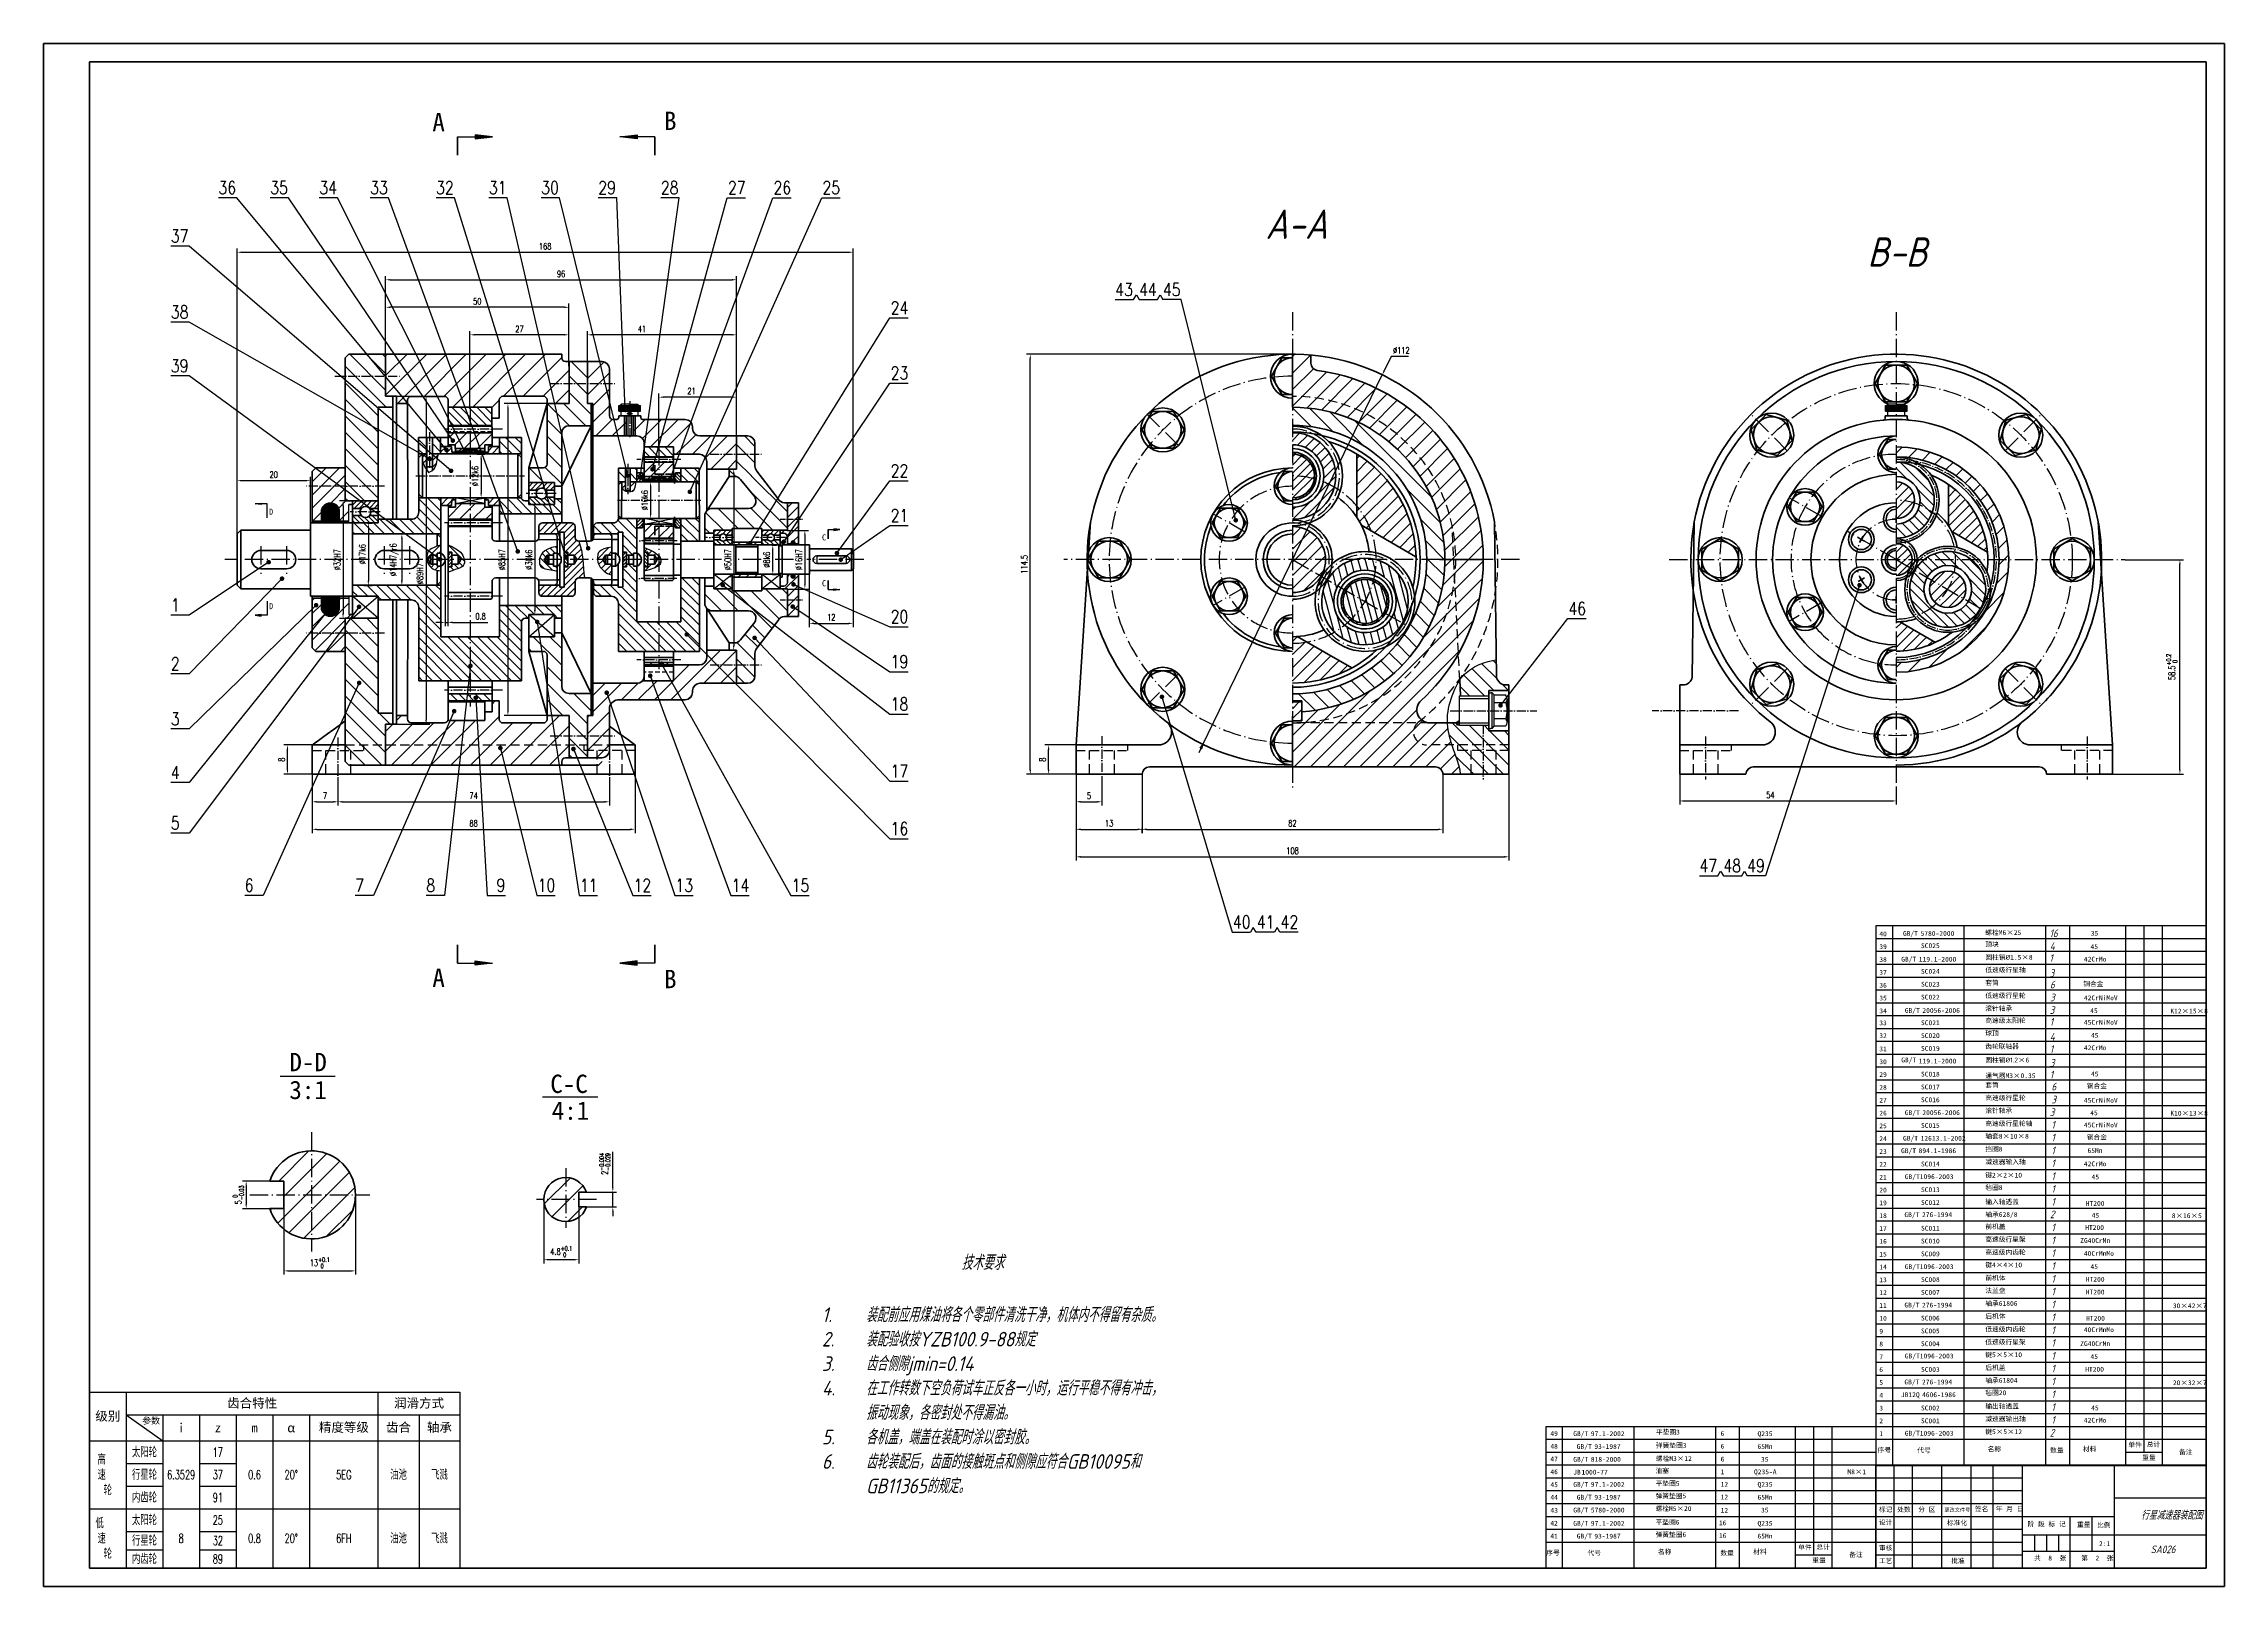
# Model space of a CAD drawing. Header units: millimetres. Extents: x -4145 to -2956, y -84 to 757.
import ezdxf
from ezdxf.enums import TextEntityAlignment as Align

# ---------------------------------------------------------------- set-up
doc = ezdxf.new("R2010")
doc.units = ezdxf.units.MM
doc.header["$LTSCALE"] = 10
for name, pattern in [('ACAD_ISO02W100', [15, 12, -3]), ('CENTER', [1.45, 1, -0.2, 0.05, -0.2]), ('DASHED', [0.75, 0.5, -0.25])]:
    doc.linetypes.add(name, pattern=pattern)
doc.layers.add('1轮廓实线层', color=7, linetype='Continuous', lineweight=50)
for name, color, linetype in [('2细线层', 7, 'Continuous'), ('3中心线层', 7, 'CENTER'), ('4虚线层', 7, 'DASHED'), ('5剖面线层', 7, 'Continuous'), ('6文字层', 7, 'Continuous'), ('7标注层', 7, 'Continuous')]:
    doc.layers.add(name, color=color, linetype=linetype)
doc.styles.add('5', font='gbeitc.shx', dxfattribs={"height": 5, "bigfont": 'gbcbig.shx'})
doc.styles.add('8', font='gbeitc.shx', dxfattribs={"height": 8, "bigfont": 'gbcbig.shx'})
doc.styles.add('PC_TEXTSTYLE', font='romans.shx', dxfattribs={"width": 0.8, "bigfont": 'hzfs.shx'})
doc.styles.add('TH_GBDIM', font='romans.shx', dxfattribs={"width": 0.65, "bigfont": 'gbcbig.shx'})
doc.dimstyles.new('TH_GBDIM', dxfattribs={"dimtxt": 3.5, "dimasz": 2.5, "dimexe": 2, "dimexo": 0, "dimgap": 1.5, "dimtad": 1, "dimlfac": 0.5, "dimdsep": 46, "dimtxsty": 'TH_GBDIM', "dimcen": 2.5, "dimclrd": 130, "dimclre": 130, "dimclrt": 3, "dimazin": 2, "dimtfac": 0.714286, "dimtmove": 0, "dimatfit": 3, "dimfxl": 1, "dimtolj": 1, "dimtzin": 0, "dimlwd": -1, "dimlwe": -1, "dimarcsym": 0})
doc.dimstyles.new('TH_GBDIM-', dxfattribs={"dimtxt": 3.5, "dimasz": 2.5, "dimexe": 2, "dimexo": 0, "dimgap": 1.5, "dimtad": 1, "dimtih": 1, "dimtoh": 1, "dimlfac": 0.5, "dimdsep": 46, "dimtxsty": 'TH_GBDIM', "dimcen": 2.5, "dimclrd": 130, "dimclre": 130, "dimclrt": 3, "dimazin": 2, "dimtfac": 0.714286, "dimtmove": 0, "dimatfit": 3, "dimldrblk": 'DOT', "dimfxl": 1, "dimtolj": 1, "dimtzin": 0, "dimlwd": -1, "dimlwe": -1, "dimarcsym": 0})
pattern_1 = [(135, (-720.4682, -1197.2057), (-2.245064, -2.245064), [])]
pattern_2 = [(45, (-720.468, -1197.2057), (-3.5921024, 3.5921024), [])]
pattern_3 = [(135, (-720.468, -1197.2057), (-4.490128, -4.490128), [])]
pattern_4 = [(45, (-720.4682, -1197.2057), (-1.7960512, 1.7960512), [])]
pattern_5 = [(45, (-720.4682, -1197.2057), (-2.694077, 2.694077), [])]
pattern_6 = [(135, (-720.4682, -1197.2057), (-1.7960512, -1.7960512), [])]
pattern_7 = [(15, (-6077.6988, -706.191), (-0.4930503, 1.8400887), [])]
pattern_8 = [(285, (-6077.699, -706.191), (3.6801774, 0.9861006), [])]
pattern_9 = [(285, (-6077.6988, -706.191), (3.0668145, 0.8217505), [])]
pattern_10 = [(45, (-1133.61, -1197.207), (-3.5921024, 3.5921024), [])]
pattern_11 = [(135, (-720.4682, -1197.2057), (-2.694077, -2.694077), [])]
pattern_12 = [(45, (-343.235, -347.8634), (-2.694077, 2.694077), [])]
pattern_13 = [(135, (-315.1775, -396.4605), (-2.694077, -2.694077), [])]
pattern_14 = [(45, (-315.1775, -396.4605), (-2.694077, 2.694077), [])]

# ---------------------------------------------------------------- blocks, each defined once
blk = doc.blocks.new('A0图框')
at = {"color": 1}
for p, q in [((-1189, 841), (0, 841)), ((-1189, 0), (-1189, 841)), ((0, 841), (0, 0)), ((0, 0), (-1189, 0))]:
    blk.add_line(p, q, dxfattribs=at)
for p, q in [((-1164, 831), (-10, 831)), ((-1164, 831), (-1164, 10)), ((-10, 831), (-10, 10)), ((-1164, 10), (-10, 10))]:
    blk.add_line(p, q)
blk = doc.blocks.new('*D2')
at = {"layer": '7标注层', "color": 130, "transparency": 16777216}
for p, q in [((-3926, 475.5), (-3926, 439.3)), ((-3924.4, 475.5), (-3924.4, 439.3)), ((-3928.5, 441.3), (-3931, 441.3)), ((-3926, 441.3), (-3924.4, 441.3)), ((-3921.9, 441.3), (-3902.7, 441.3))]:
    blk.add_line(p, q, dxfattribs=at)
for points in [[(-3928.5, 441.8), (-3928.5, 440.9), (-3926, 441.3)], [(-3921.9, 441.8), (-3921.9, 440.9), (-3924.4, 441.3)]]:
    blk.add_solid(points, dxfattribs=at)
at = {"layer": 'Defpoints', "color": 0, "transparency": 16777216}
for p in [(-3926, 475.5), (-3924.4, 475.5), (-3926, 441.3)]:
    blk.add_point(p, dxfattribs=at)
at = {"layer": '7标注层', "color": 3, "transparency": 16777216, "insert": (-3906.6, 444.6), "char_height": 3.5, "attachment_point": 5, "style": 'TH_GBDIM'}
blk.add_mtext('\\A1;0.8', dxfattribs=at)
blk = doc.blocks.new('*D3')
at = {"layer": '7标注层', "color": 130, "transparency": 16777216}
for p, q in [((-4013.8, 121.7), (-4013.8, 85.8)), ((-3974.8, 129.2), (-3974.8, 85.8)), ((-4011.3, 87.8), (-3977.3, 87.8))]:
    blk.add_line(p, q, dxfattribs=at)
for points in [[(-4011.3, 88.2), (-4011.3, 87.4), (-4013.8, 87.8)], [(-3977.3, 88.2), (-3977.3, 87.4), (-3974.8, 87.8)]]:
    blk.add_solid(points, dxfattribs=at)
at = {"layer": 'Defpoints', "color": 0, "transparency": 16777216}
for p in [(-4013.8, 121.7), (-3974.8, 129.2), (-3974.8, 87.8)]:
    blk.add_point(p, dxfattribs=at)
at = {"layer": '7标注层', "color": 3, "transparency": 16777216, "insert": (-3994.3, 92.2), "char_height": 3.5, "attachment_point": 5, "style": 'TH_GBDIM'}
blk.add_mtext('\\A1;13{\\H0.7x;\\S+0.1^  0;}', dxfattribs=at)
blk = doc.blocks.new('*D4')
at = {"layer": '7标注层', "color": 130, "transparency": 16777216}
for p, q in [((-4021.6, 136.7), (-4036.4, 136.7)), ((-4034.4, 134.2), (-4034.4, 124.2)), ((-4021.6, 121.7), (-4036.4, 121.7))]:
    blk.add_line(p, q, dxfattribs=at)
for points in [[(-4034.8, 134.2), (-4034, 134.2), (-4034.4, 136.7)], [(-4034.8, 124.2), (-4034, 124.2), (-4034.4, 121.7)]]:
    blk.add_solid(points, dxfattribs=at)
at = {"layer": 'Defpoints', "color": 0, "transparency": 16777216}
for p in [(-4021.6, 136.7), (-4034.4, 121.7), (-4021.6, 121.7)]:
    blk.add_point(p, dxfattribs=at)
at = {"layer": '7标注层', "color": 3, "transparency": 16777216, "insert": (-4038.7, 129.2), "char_height": 3.5, "attachment_point": 5, "rotation": 90, "style": 'TH_GBDIM'}
blk.add_mtext('\\A1;5{\\H0.7x;\\S 0^ -0.03;}', dxfattribs=at)
blk = doc.blocks.new('*D5')
at = {"layer": '7标注层', "color": 130, "transparency": 16777216}
for p, q in [((-3834.5, 133.2), (-3834.5, 152.7)), ((-3848.8, 130.7), (-3832.5, 130.7)), ((-3848.8, 122.7), (-3832.5, 122.7)), ((-3834.5, 122.7), (-3834.5, 130.7)), ((-3834.5, 120.2), (-3834.5, 117.7))]:
    blk.add_line(p, q, dxfattribs=at)
for points in [[(-3834.9, 133.2), (-3834.1, 133.2), (-3834.5, 130.7)], [(-3834.9, 120.2), (-3834.1, 120.2), (-3834.5, 122.7)]]:
    blk.add_solid(points, dxfattribs=at)
at = {"layer": 'Defpoints', "color": 0, "transparency": 16777216}
for p in [(-3848.8, 130.7), (-3848.8, 122.7), (-3834.5, 122.7)]:
    blk.add_point(p, dxfattribs=at)
at = {"layer": '7标注层', "color": 3, "transparency": 16777216, "insert": (-3838.9, 146.1), "char_height": 3.5, "attachment_point": 5, "rotation": 90, "style": 'TH_GBDIM'}
blk.add_mtext('\\A1;2{\\H0.7x;\\S-0.004^ -0.029;}', dxfattribs=at)
blk = doc.blocks.new('*D6')
at = {"layer": '7标注层', "color": 130, "transparency": 16777216}
for p, q in [((-3872.2, 126.7), (-3872.2, 91.9)), ((-3853, 122.7), (-3853, 91.9)), ((-3855.5, 93.9), (-3869.7, 93.9))]:
    blk.add_line(p, q, dxfattribs=at)
for points in [[(-3869.7, 94.3), (-3869.7, 93.5), (-3872.2, 93.9)], [(-3855.5, 94.3), (-3855.5, 93.5), (-3853, 93.9)]]:
    blk.add_solid(points, dxfattribs=at)
at = {"layer": 'Defpoints', "color": 0, "transparency": 16777216}
for p in [(-3872.2, 126.7), (-3853, 122.7), (-3872.2, 93.9)]:
    blk.add_point(p, dxfattribs=at)
at = {"layer": '7标注层', "color": 3, "transparency": 16777216, "insert": (-3862.6, 98.3), "char_height": 3.5, "width": 22.004, "attachment_point": 5, "style": 'TH_GBDIM'}
blk.add_mtext('\\A1;4.8{\\H0.7x;\\S+0.1^  0;}', dxfattribs=at)
blk = doc.blocks.new('*D7')
at = {"layer": '7标注层', "color": 130, "transparency": 16777216}
for p, q in [((-4039.4, 489.5), (-4039.4, 645.1)), ((-4036.9, 643.1), (-3705.9, 643.1)), ((-3703.4, 478.6), (-3703.4, 645.1))]:
    blk.add_line(p, q, dxfattribs=at)
for points in [[(-4036.9, 643.5), (-4036.9, 642.7), (-4039.4, 643.1)], [(-3705.9, 643.5), (-3705.9, 642.7), (-3703.4, 643.1)]]:
    blk.add_solid(points, dxfattribs=at)
at = {"layer": 'Defpoints', "color": 0, "transparency": 16777216}
for p in [(-3703.4, 643.1), (-4039.4, 489.5), (-3703.4, 478.6)]:
    blk.add_point(p, dxfattribs=at)
at = {"layer": '7标注层', "color": 3, "transparency": 16777216, "insert": (-3871.4, 646.3), "char_height": 3.5, "attachment_point": 5, "style": 'TH_GBDIM'}
blk.add_mtext('\\A1;168', dxfattribs=at)
blk = doc.blocks.new('*D8')
at = {"layer": '7标注层', "color": 130, "transparency": 16777216}
for p, q in [((-3998.4, 358.5), (-3998.4, 326.5)), ((-3822.4, 358.5), (-3822.4, 326.5)), ((-3995.9, 328.5), (-3824.9, 328.5))]:
    blk.add_line(p, q, dxfattribs=at)
for points in [[(-3995.9, 329), (-3995.9, 328.1), (-3998.4, 328.5)], [(-3824.9, 329), (-3824.9, 328.1), (-3822.4, 328.5)]]:
    blk.add_solid(points, dxfattribs=at)
at = {"layer": 'Defpoints', "color": 0, "transparency": 16777216}
for p in [(-3998.4, 358.5), (-3822.4, 358.5), (-3822.4, 328.5)]:
    blk.add_point(p, dxfattribs=at)
at = {"layer": '7标注层', "color": 3, "transparency": 16777216, "insert": (-3910.4, 331.8), "char_height": 3.5, "attachment_point": 5, "style": 'TH_GBDIM'}
blk.add_mtext('\\A1;88', dxfattribs=at)
blk = doc.blocks.new('*D9')
at = {"layer": '7标注层', "color": 130, "transparency": 16777216}
for p, q in [((-3998.4, 358.5), (-3998.4, 341.5)), ((-3984.4, 355.7), (-3984.4, 341.5)), ((-3995.9, 343.5), (-3986.9, 343.5))]:
    blk.add_line(p, q, dxfattribs=at)
for points in [[(-3995.9, 344), (-3995.9, 343.1), (-3998.4, 343.5)], [(-3986.9, 344), (-3986.9, 343.1), (-3984.4, 343.5)]]:
    blk.add_solid(points, dxfattribs=at)
at = {"layer": 'Defpoints', "color": 0, "transparency": 16777216}
for p in [(-3998.4, 358.5), (-3984.4, 355.7), (-3984.4, 343.5)]:
    blk.add_point(p, dxfattribs=at)
at = {"layer": '7标注层', "color": 3, "transparency": 16777216, "insert": (-3991.4, 346.8), "char_height": 3.5, "attachment_point": 5, "style": 'TH_GBDIM'}
blk.add_mtext('\\A1;7', dxfattribs=at)
blk = doc.blocks.new('*D10')
at = {"layer": '7标注层', "color": 130, "transparency": 16777216}
for p, q in [((-3984.4, 355.7), (-3984.4, 341.5)), ((-3836.4, 355.7), (-3836.4, 341.5)), ((-3981.9, 343.5), (-3838.9, 343.5))]:
    blk.add_line(p, q, dxfattribs=at)
for points in [[(-3981.9, 344), (-3981.9, 343.1), (-3984.4, 343.5)], [(-3838.9, 344), (-3838.9, 343.1), (-3836.4, 343.5)]]:
    blk.add_solid(points, dxfattribs=at)
at = {"layer": 'Defpoints', "color": 0, "transparency": 16777216}
for p in [(-3984.4, 355.7), (-3836.4, 355.7), (-3836.4, 343.5)]:
    blk.add_point(p, dxfattribs=at)
at = {"layer": '7标注层', "color": 3, "transparency": 16777216, "insert": (-3910.4, 346.8), "char_height": 3.5, "attachment_point": 5, "style": 'TH_GBDIM'}
blk.add_mtext('\\A1;74', dxfattribs=at)
blk = doc.blocks.new('*D11')
at = {"layer": '7标注层', "color": 130, "transparency": 16777216}
for p, q in [((-3727.4, 467.5), (-3727.4, 438.8)), ((-3703.4, 470.6), (-3703.4, 438.8)), ((-3724.9, 440.8), (-3705.9, 440.8))]:
    blk.add_line(p, q, dxfattribs=at)
for points in [[(-3724.9, 441.2), (-3724.9, 440.4), (-3727.4, 440.8)], [(-3705.9, 441.2), (-3705.9, 440.4), (-3703.4, 440.8)]]:
    blk.add_solid(points, dxfattribs=at)
at = {"layer": 'Defpoints', "color": 0, "transparency": 16777216}
for p in [(-3727.4, 467.5), (-3703.4, 470.6), (-3703.4, 440.8)]:
    blk.add_point(p, dxfattribs=at)
at = {"layer": '7标注层', "color": 3, "transparency": 16777216, "insert": (-3715.4, 444.1), "char_height": 3.5, "attachment_point": 5, "style": 'TH_GBDIM'}
blk.add_mtext('\\A1;12', dxfattribs=at)
blk = doc.blocks.new('*D12')
at = {"layer": '7标注层', "color": 130, "transparency": 16777216}
for p, q in [((-3997.7, 374.5), (-4013.9, 374.5)), ((-4011.9, 361), (-4011.9, 372)), ((-3998.4, 358.5), (-4013.9, 358.5))]:
    blk.add_line(p, q, dxfattribs=at)
for points in [[(-4012.3, 372), (-4011.5, 372), (-4011.9, 374.5)], [(-4012.3, 361), (-4011.5, 361), (-4011.9, 358.5)]]:
    blk.add_solid(points, dxfattribs=at)
at = {"layer": 'Defpoints', "color": 0, "transparency": 16777216}
for p in [(-4011.9, 374.5), (-3997.7, 374.5), (-3998.4, 358.5)]:
    blk.add_point(p, dxfattribs=at)
at = {"layer": '7标注层', "color": 3, "transparency": 16777216, "insert": (-4015.1, 366.5), "char_height": 3.5, "attachment_point": 5, "rotation": 90, "style": 'TH_GBDIM'}
blk.add_mtext('\\A1;8', dxfattribs=at)
blk = doc.blocks.new('*D13')
at = {"layer": '7标注层', "color": 130, "transparency": 16777216}
for p, q in [((-3581.9, 358.5), (-3581.9, 326.5)), ((-3545.9, 358.5), (-3545.9, 326.5)), ((-3579.4, 328.5), (-3548.4, 328.5))]:
    blk.add_line(p, q, dxfattribs=at)
for points in [[(-3579.4, 329), (-3579.4, 328.1), (-3581.9, 328.5)], [(-3548.4, 329), (-3548.4, 328.1), (-3545.9, 328.5)]]:
    blk.add_solid(points, dxfattribs=at)
at = {"layer": 'Defpoints', "color": 0, "transparency": 16777216}
for p in [(-3581.9, 358.5), (-3545.9, 358.5), (-3545.9, 328.5)]:
    blk.add_point(p, dxfattribs=at)
at = {"layer": '7标注层', "color": 3, "transparency": 16777216, "insert": (-3563.9, 331.8), "char_height": 3.5, "attachment_point": 5, "style": 'TH_GBDIM'}
blk.add_mtext('\\A1;13', dxfattribs=at)
blk = doc.blocks.new('*D14')
at = {"layer": '7标注层', "color": 130, "transparency": 16777216}
for p, q in [((-3252.8, 358.5), (-3252.8, 342)), ((-3134.8, 351.1), (-3134.8, 342)), ((-3250.3, 344), (-3137.3, 344))]:
    blk.add_line(p, q, dxfattribs=at)
for points in [[(-3250.3, 344.4), (-3250.3, 343.5), (-3252.8, 344)], [(-3137.3, 344.4), (-3137.3, 343.5), (-3134.8, 344)]]:
    blk.add_solid(points, dxfattribs=at)
at = {"layer": 'Defpoints', "color": 0, "transparency": 16777216}
for p in [(-3252.8, 358.5), (-3134.8, 351.1), (-3134.8, 344)]:
    blk.add_point(p, dxfattribs=at)
at = {"layer": '7标注层', "color": 3, "transparency": 16777216, "insert": (-3203.4, 347.2), "char_height": 3.5, "attachment_point": 5, "style": 'TH_GBDIM'}
blk.add_mtext('\\A1;54', dxfattribs=at)
blk = doc.blocks.new('*D15')
at = {"layer": '7标注层', "color": 130, "transparency": 16777216}
for p, q in [((-3581.9, 358.5), (-3581.9, 341.5)), ((-3567.9, 355.7), (-3567.9, 341.5)), ((-3579.4, 343.5), (-3570.4, 343.5))]:
    blk.add_line(p, q, dxfattribs=at)
for points in [[(-3579.4, 344), (-3579.4, 343.1), (-3581.9, 343.5)], [(-3570.4, 344), (-3570.4, 343.1), (-3567.9, 343.5)]]:
    blk.add_solid(points, dxfattribs=at)
at = {"layer": 'Defpoints', "color": 0, "transparency": 16777216}
for p in [(-3581.9, 358.5), (-3567.9, 355.7), (-3567.9, 343.5)]:
    blk.add_point(p, dxfattribs=at)
at = {"layer": '7标注层', "color": 3, "transparency": 16777216, "insert": (-3574.9, 346.8), "char_height": 3.5, "width": 1.517, "attachment_point": 5, "style": 'TH_GBDIM'}
blk.add_mtext('\\A1;5', dxfattribs=at)
blk = doc.blocks.new('*D16')
at = {"layer": '7标注层', "color": 130, "transparency": 16777216}
for p, q in [((-3345.9, 358.5), (-3345.9, 311.5)), ((-3581.9, 341.5), (-3581.9, 311.5)), ((-3579.4, 313.5), (-3348.4, 313.5))]:
    blk.add_line(p, q, dxfattribs=at)
for points in [[(-3579.4, 314), (-3579.4, 313.1), (-3581.9, 313.5)], [(-3348.4, 314), (-3348.4, 313.1), (-3345.9, 313.5)]]:
    blk.add_solid(points, dxfattribs=at)
at = {"layer": 'Defpoints', "color": 0, "transparency": 16777216}
for p in [(-3345.9, 358.5), (-3581.9, 341.5), (-3345.9, 313.5)]:
    blk.add_point(p, dxfattribs=at)
at = {"layer": '7标注层', "color": 3, "transparency": 16777216, "insert": (-3463.9, 316.8), "char_height": 3.5, "attachment_point": 5, "style": 'TH_GBDIM'}
blk.add_mtext('\\A1;108', dxfattribs=at)
blk = doc.blocks.new('*D17')
at = {"layer": '7标注层', "color": 130, "transparency": 16777216}
for p, q in [((-3010, 475.5), (-2978.1, 475.5)), ((-2980.1, 361), (-2980.1, 473)), ((-3016.8, 358.5), (-2978.1, 358.5))]:
    blk.add_line(p, q, dxfattribs=at)
for points in [[(-2980.5, 473), (-2979.7, 473), (-2980.1, 475.5)], [(-2980.5, 361), (-2979.7, 361), (-2980.1, 358.5)]]:
    blk.add_solid(points, dxfattribs=at)
at = {"layer": 'Defpoints', "color": 0, "transparency": 16777216}
for p in [(-3010, 475.5), (-2980.1, 475.5), (-3016.8, 358.5)]:
    blk.add_point(p, dxfattribs=at)
at = {"layer": '7标注层', "color": 3, "transparency": 16777216, "insert": (-2984.5, 417), "char_height": 3.5, "width": 26.495, "attachment_point": 5, "rotation": 90, "style": 'TH_GBDIM'}
blk.add_mtext('\\A1;58.5{\\H0.7x;\\S+0.2^  0;}', dxfattribs=at)
blk = doc.blocks.new('件号-右')
at = {"layer": '6文字层'}
blk.add_line((0, 0), (-10, 0), dxfattribs=at)
at = {"layer": '6文字层', "style": 'PC_TEXTSTYLE', "width": 0.8}
blk.add_attdef('X', text='', height=7, dxfattribs=at).set_placement((-5.5, 2), align=Align.CENTER)
blk = doc.blocks.new('件号-连右')
at = {"layer": '6文字层'}
for p, q in [((-13, 0), (-3, 0)), ((-3, 0), (-1.5, 2.6)), ((-1.5, 2.6), (0, 0))]:
    blk.add_line(p, q, dxfattribs=at)
at = {"layer": '6文字层', "style": 'PC_TEXTSTYLE', "width": 0.8}
blk.add_attdef('X', text='', height=7, dxfattribs=at).set_placement((-8, 2), align=Align.RIGHT)
blk = doc.blocks.new('*D21')
at = {"layer": '7标注层', "color": 130, "transparency": 16777216}
for p, q in [((-3382, 358.5), (-3382, 326.5)), ((-3546, 329), (-3546, 326.5)), ((-3543.5, 328.5), (-3384.5, 328.5))]:
    blk.add_line(p, q, dxfattribs=at)
for points in [[(-3543.5, 329), (-3543.5, 328.1), (-3546, 328.5)], [(-3384.5, 329), (-3384.5, 328.1), (-3382, 328.5)]]:
    blk.add_solid(points, dxfattribs=at)
at = {"layer": 'Defpoints', "color": 0, "transparency": 16777216}
for p in [(-3382, 358.5), (-3546, 329), (-3382, 328.5)]:
    blk.add_point(p, dxfattribs=at)
at = {"layer": '7标注层', "color": 3, "transparency": 16777216, "insert": (-3464, 331.8), "char_height": 3.5, "attachment_point": 5, "style": 'TH_GBDIM'}
blk.add_mtext('\\A1;82', dxfattribs=at)
blk = doc.blocks.new('_Dot')
at = {"color": 0, "linetype": 'ByBlock', "lineweight": -2}
blk.add_line((-0.5, 0), (-1, 0), dxfattribs=at)
at = {"color": 0, "linetype": 'ByBlock', "const_width": 0.5}
blk.add_lwpolyline([(-0.25, 0, 1), (0.25, 0, 1)], format="xyb", close=True, dxfattribs=at)
blk = doc.blocks.new('*D22')
at = {"layer": '7标注层', "color": 130, "transparency": 16777216}
for p, q in [((-3581.9, 374.5), (-3598.9, 374.5)), ((-3596.9, 361), (-3596.9, 372)), ((-3581.9, 358.5), (-3598.9, 358.5))]:
    blk.add_line(p, q, dxfattribs=at)
for points in [[(-3597.3, 372), (-3596.5, 372), (-3596.9, 374.5)], [(-3597.3, 361), (-3596.5, 361), (-3596.9, 358.5)]]:
    blk.add_solid(points, dxfattribs=at)
at = {"layer": 'Defpoints', "color": 0, "transparency": 16777216}
for p in [(-3596.9, 374.5), (-3581.9, 374.5), (-3581.9, 358.5)]:
    blk.add_point(p, dxfattribs=at)
at = {"layer": '7标注层', "color": 3, "transparency": 16777216, "insert": (-3600.2, 366.5), "char_height": 3.5, "attachment_point": 5, "rotation": 90, "style": 'TH_GBDIM'}
blk.add_mtext('\\A1;8', dxfattribs=at)
blk = doc.blocks.new('*D23')
at = {"layer": '7标注层', "color": 130, "transparency": 16777216}
for p, q in [((-3463.9, 587.5), (-3608.9, 587.5)), ((-3606.9, 361), (-3606.9, 585)), ((-3581.9, 358.5), (-3608.9, 358.5))]:
    blk.add_line(p, q, dxfattribs=at)
for points in [[(-3607.3, 585), (-3606.5, 585), (-3606.9, 587.5)], [(-3607.3, 361), (-3606.5, 361), (-3606.9, 358.5)]]:
    blk.add_solid(points, dxfattribs=at)
at = {"layer": 'Defpoints', "color": 0, "transparency": 16777216}
for p in [(-3606.9, 587.5), (-3463.9, 587.5), (-3581.9, 358.5)]:
    blk.add_point(p, dxfattribs=at)
at = {"layer": '7标注层', "color": 3, "transparency": 16777216, "insert": (-3610.2, 473), "char_height": 3.5, "attachment_point": 5, "rotation": 90, "style": 'TH_GBDIM'}
blk.add_mtext('\\A1;114.5', dxfattribs=at)
blk = doc.blocks.new('_ClosedBlank')
at = {"color": 0, "linetype": 'ByBlock', "lineweight": -2}
for p, q in [((-1, 0.17), (0, 0)), ((-1, 0.17), (-1, -0.17)), ((0, 0), (-1, -0.17))]:
    blk.add_line(p, q, dxfattribs=at)
blk = doc.blocks.new('*D24')
at = {"layer": '7标注层', "color": 130, "transparency": 16777216}
for p, q in [((-3410.1, 586.3), (-3413.9, 578.5)), ((-3400.7, 586.3), (-3410.1, 586.3)), ((-3512.8, 374.8), (-3415, 576.3)), ((-3513.9, 372.6), (-3515, 370.3))]:
    blk.add_line(p, q, dxfattribs=at)
blk.add_solid([(-3414.3, 578.7), (-3413.5, 578.3), (-3415, 576.3)], dxfattribs=at)
at = {"layer": 'Defpoints', "color": 0, "transparency": 16777216}
for p in [(-3415, 576.3), (-3512.8, 374.8)]:
    blk.add_point(p, dxfattribs=at)
at = {"layer": '7标注层', "color": 130, "transparency": 16777216, "xscale": 2.5, "yscale": 2.5, "zscale": 2.5, "rotation": 64.0899822030761}
blk.add_blockref('_ClosedBlank', (-3512.8, 374.8), dxfattribs=at)
at = {"layer": '7标注层', "color": 3, "transparency": 16777216, "insert": (-3404.6, 589.6), "char_height": 3.5, "attachment_point": 5, "style": 'TH_GBDIM'}
blk.add_mtext('\\A1;∅112', dxfattribs=at)
blk = doc.blocks.new('*D26')
at = {"layer": '7标注层', "color": 130, "transparency": 16777216}
for p, q in [((-3739.4, 491.5), (-3727.8, 491.5)), ((-3729.8, 489), (-3729.8, 462)), ((-3739.4, 459.5), (-3727.8, 459.5))]:
    blk.add_line(p, q, dxfattribs=at)
for points in [[(-3730.2, 489), (-3729.4, 489), (-3729.8, 491.5)], [(-3730.2, 462), (-3729.4, 462), (-3729.8, 459.5)]]:
    blk.add_solid(points, dxfattribs=at)
at = {"layer": 'Defpoints', "color": 0, "transparency": 16777216}
for p in [(-3739.4, 491.5), (-3739.4, 459.5), (-3729.8, 459.5)]:
    blk.add_point(p, dxfattribs=at)
at = {"layer": '7标注层', "color": 3, "transparency": 16777216, "insert": (-3733.1, 475.5), "char_height": 3.5, "attachment_point": 5, "rotation": 90, "style": 'TH_GBDIM'}
blk.add_mtext('\\A1;%%C16H7', dxfattribs=at)
blk = doc.blocks.new('*D27')
at = {"layer": '7标注层', "color": 130, "transparency": 16777216}
for p, q in [((-3747.5, 483.5), (-3745.3, 483.5)), ((-3747.3, 470), (-3747.3, 481)), ((-3747.5, 467.5), (-3745.3, 467.5))]:
    blk.add_line(p, q, dxfattribs=at)
for points in [[(-3747.7, 481), (-3746.9, 481), (-3747.3, 483.5)], [(-3747.7, 470), (-3746.9, 470), (-3747.3, 467.5)]]:
    blk.add_solid(points, dxfattribs=at)
at = {"layer": 'Defpoints', "color": 0, "transparency": 16777216}
for p in [(-3747.5, 483.5), (-3747.3, 483.5), (-3747.5, 467.5)]:
    blk.add_point(p, dxfattribs=at)
at = {"layer": '7标注层', "color": 3, "transparency": 16777216, "insert": (-3750.6, 475.5), "char_height": 3.5, "attachment_point": 5, "rotation": 90, "style": 'TH_GBDIM'}
blk.add_mtext('\\A1;%%C8k6', dxfattribs=at)
blk = doc.blocks.new('*D28')
at = {"layer": '7标注层', "color": 130, "transparency": 16777216}
for p, q in [((-3767, 524.9), (-3770.6, 524.9)), ((-3768.6, 522.4), (-3768.6, 428.6)), ((-3767, 426.1), (-3770.6, 426.1))]:
    blk.add_line(p, q, dxfattribs=at)
for points in [[(-3769, 522.4), (-3768.2, 522.4), (-3768.6, 524.9)], [(-3769, 428.6), (-3768.2, 428.6), (-3768.6, 426.1)]]:
    blk.add_solid(points, dxfattribs=at)
at = {"layer": 'Defpoints', "color": 0, "transparency": 16777216}
for p in [(-3767, 524.9), (-3768.6, 426.1), (-3767, 426.1)]:
    blk.add_point(p, dxfattribs=at)
at = {"layer": '7标注层', "color": 3, "transparency": 16777216, "insert": (-3771.8, 475.5), "char_height": 3.5, "attachment_point": 5, "rotation": 90, "style": 'TH_GBDIM'}
blk.add_mtext('\\A1;%%C50H7', dxfattribs=at)
blk = doc.blocks.new('*D29')
at = {"layer": '7标注层', "color": 130, "transparency": 16777216}
for p, q in [((-3809.4, 536.9), (-3809.4, 566.1)), ((-3769.5, 564.1), (-3806.9, 564.1)), ((-3767, 542.9), (-3767, 566.1))]:
    blk.add_line(p, q, dxfattribs=at)
for points in [[(-3806.9, 564.5), (-3806.9, 563.7), (-3809.4, 564.1)], [(-3769.5, 564.5), (-3769.5, 563.7), (-3767, 564.1)]]:
    blk.add_solid(points, dxfattribs=at)
at = {"layer": 'Defpoints', "color": 0, "transparency": 16777216}
for p in [(-3809.4, 564.1), (-3809.4, 536.9), (-3767, 542.9)]:
    blk.add_point(p, dxfattribs=at)
at = {"layer": '7标注层', "color": 3, "transparency": 16777216, "insert": (-3791.6, 567.4), "char_height": 3.5, "attachment_point": 5, "style": 'TH_GBDIM'}
blk.add_mtext('\\A1;21', dxfattribs=at)
blk = doc.blocks.new('*D30')
at = {"layer": '7标注层', "color": 130, "transparency": 16777216}
for p, q in [((-3848.4, 580.5), (-3848.4, 600.1)), ((-3769.5, 598.1), (-3845.9, 598.1)), ((-3767, 550.2), (-3767, 600.1))]:
    blk.add_line(p, q, dxfattribs=at)
for points in [[(-3845.9, 598.5), (-3845.9, 597.7), (-3848.4, 598.1)], [(-3769.5, 598.5), (-3769.5, 597.7), (-3767, 598.1)]]:
    blk.add_solid(points, dxfattribs=at)
at = {"layer": 'Defpoints', "color": 0, "transparency": 16777216}
for p in [(-3848.4, 598.1), (-3848.4, 580.5), (-3767, 550.2)]:
    blk.add_point(p, dxfattribs=at)
at = {"layer": '7标注层', "color": 3, "transparency": 16777216, "insert": (-3818.6, 601.3), "char_height": 3.5, "attachment_point": 5, "style": 'TH_GBDIM'}
blk.add_mtext('\\A1;41', dxfattribs=at)
blk = doc.blocks.new('*D31')
at = {"layer": '7标注层', "color": 130, "transparency": 16777216}
for p, q in [((-3958.4, 581.9), (-3958.4, 615.1)), ((-3860.9, 613.1), (-3955.9, 613.1)), ((-3858.4, 581), (-3858.4, 615.1))]:
    blk.add_line(p, q, dxfattribs=at)
for points in [[(-3955.9, 613.5), (-3955.9, 612.7), (-3958.4, 613.1)], [(-3860.9, 613.5), (-3860.9, 612.7), (-3858.4, 613.1)]]:
    blk.add_solid(points, dxfattribs=at)
at = {"layer": 'Defpoints', "color": 0, "transparency": 16777216}
for p in [(-3958.4, 613.1), (-3958.4, 581.9), (-3858.4, 581)]:
    blk.add_point(p, dxfattribs=at)
at = {"layer": '7标注层', "color": 3, "transparency": 16777216, "insert": (-3908.4, 616.3), "char_height": 3.5, "attachment_point": 5, "style": 'TH_GBDIM'}
blk.add_mtext('\\A1;50', dxfattribs=at)
blk = doc.blocks.new('*D32')
at = {"layer": '7标注层', "color": 130, "transparency": 16777216}
for p, q in [((-3958.4, 591), (-3958.4, 630.1)), ((-3955.9, 628.1), (-3769.5, 628.1)), ((-3767, 580.7), (-3767, 630.1))]:
    blk.add_line(p, q, dxfattribs=at)
for points in [[(-3955.9, 628.5), (-3955.9, 627.7), (-3958.4, 628.1)], [(-3769.5, 628.5), (-3769.5, 627.7), (-3767, 628.1)]]:
    blk.add_solid(points, dxfattribs=at)
at = {"layer": 'Defpoints', "color": 0, "transparency": 16777216}
for p in [(-3767, 628.1), (-3958.4, 591), (-3767, 580.7)]:
    blk.add_point(p, dxfattribs=at)
at = {"layer": '7标注层', "color": 3, "transparency": 16777216, "insert": (-3862.7, 631.3), "char_height": 3.5, "attachment_point": 5, "style": 'TH_GBDIM'}
blk.add_mtext('\\A1;96', dxfattribs=at)
blk = doc.blocks.new('*D33')
at = {"layer": '7标注层', "color": 130, "transparency": 16777216}
for p, q in [((-3912.4, 558.6), (-3912.4, 600.1)), ((-3860.9, 598.1), (-3909.9, 598.1)), ((-3858.4, 592.8), (-3858.4, 600.1))]:
    blk.add_line(p, q, dxfattribs=at)
for points in [[(-3909.9, 598.5), (-3909.9, 597.7), (-3912.4, 598.1)], [(-3860.9, 598.5), (-3860.9, 597.7), (-3858.4, 598.1)]]:
    blk.add_solid(points, dxfattribs=at)
at = {"layer": 'Defpoints', "color": 0, "transparency": 16777216}
for p in [(-3912.4, 598.1), (-3858.4, 592.8), (-3912.4, 558.6)]:
    blk.add_point(p, dxfattribs=at)
at = {"layer": '7标注层', "color": 3, "transparency": 16777216, "insert": (-3885.4, 601.3), "char_height": 3.5, "attachment_point": 5, "style": 'TH_GBDIM'}
blk.add_mtext('\\A1;27', dxfattribs=at)
blk = doc.blocks.new('*D34')
at = {"layer": '7标注层', "color": 130, "transparency": 16777216}
for p, q in [((-4039.4, 493.2), (-4039.4, 520.6)), ((-4036.9, 518.6), (-4001.9, 518.6)), ((-3999.4, 495.5), (-3999.4, 520.6))]:
    blk.add_line(p, q, dxfattribs=at)
for points in [[(-4036.9, 519), (-4036.9, 518.2), (-4039.4, 518.6)], [(-4001.9, 519), (-4001.9, 518.2), (-3999.4, 518.6)]]:
    blk.add_solid(points, dxfattribs=at)
at = {"layer": 'Defpoints', "color": 0, "transparency": 16777216}
for p in [(-3999.4, 518.6), (-4039.4, 493.2), (-3999.4, 495.5)]:
    blk.add_point(p, dxfattribs=at)
at = {"layer": '7标注层', "color": 3, "transparency": 16777216, "insert": (-4019.4, 521.9), "char_height": 3.5, "attachment_point": 5, "style": 'TH_GBDIM'}
blk.add_mtext('\\A1;20', dxfattribs=at)
blk = doc.blocks.new('*D35')
at = {"layer": '7标注层', "color": 130, "transparency": 16777216}
for p, q in [((-3868.6, 560.6), (-3893.7, 560.6)), ((-3891.7, 558.1), (-3891.7, 393)), ((-3864.4, 390.5), (-3893.7, 390.5))]:
    blk.add_line(p, q, dxfattribs=at)
for points in [[(-3892.1, 558.1), (-3891.3, 558.1), (-3891.7, 560.6)], [(-3892.1, 393), (-3891.3, 393), (-3891.7, 390.5)]]:
    blk.add_solid(points, dxfattribs=at)
at = {"layer": 'Defpoints', "color": 0, "transparency": 16777216}
for p in [(-3868.6, 560.6), (-3891.7, 390.5), (-3864.4, 390.5)]:
    blk.add_point(p, dxfattribs=at)
at = {"layer": '7标注层', "color": 3, "transparency": 16777216, "insert": (-3894.9, 475.5), "char_height": 3.5, "attachment_point": 5, "rotation": 90, "style": 'TH_GBDIM'}
blk.add_mtext('\\A1;%%C85H7', dxfattribs=at)
blk = doc.blocks.new('*D36')
at = {"layer": '7标注层', "color": 130, "transparency": 16777216}
for p, q in [((-3876.4, 505.5), (-3879, 505.5)), ((-3877, 503), (-3877, 448)), ((-3876.4, 445.5), (-3879, 445.5))]:
    blk.add_line(p, q, dxfattribs=at)
for points in [[(-3877.5, 503), (-3876.6, 503), (-3877, 505.5)], [(-3877.5, 448), (-3876.6, 448), (-3877, 445.5)]]:
    blk.add_solid(points, dxfattribs=at)
at = {"layer": 'Defpoints', "color": 0, "transparency": 16777216}
for p in [(-3876.4, 505.5), (-3877, 445.5), (-3876.4, 445.5)]:
    blk.add_point(p, dxfattribs=at)
at = {"layer": '7标注层', "color": 3, "transparency": 16777216, "insert": (-3880.3, 475.5), "char_height": 3.5, "attachment_point": 5, "rotation": 90, "style": 'TH_GBDIM'}
blk.add_mtext('\\A1;%%C30k6', dxfattribs=at)
blk = doc.blocks.new('*D37')
at = {"layer": '7标注层', "color": 130, "transparency": 16777216}
for p, q in [((-3946.5, 489.5), (-3951.5, 489.5)), ((-3949.5, 487), (-3949.5, 464)), ((-3946.5, 461.5), (-3951.5, 461.5))]:
    blk.add_line(p, q, dxfattribs=at)
for points in [[(-3950, 487), (-3949.1, 487), (-3949.5, 489.5)], [(-3950, 464), (-3949.1, 464), (-3949.5, 461.5)]]:
    blk.add_solid(points, dxfattribs=at)
at = {"layer": 'Defpoints', "color": 0, "transparency": 16777216}
for p in [(-3946.5, 489.5), (-3949.5, 461.5), (-3946.5, 461.5)]:
    blk.add_point(p, dxfattribs=at)
at = {"layer": '7标注层', "color": 3, "transparency": 16777216, "insert": (-3953.7, 475.5), "char_height": 3.5, "attachment_point": 5, "rotation": 90, "style": 'TH_GBDIM'}
blk.add_mtext('\\A1;%%C14H7/r6', dxfattribs=at)
blk = doc.blocks.new('*D38')
at = {"layer": '7标注层', "color": 130, "transparency": 16777216}
for p, q in [((-3968.2, 495.5), (-3965.8, 495.5)), ((-3967.8, 493), (-3967.8, 464)), ((-3970.2, 461.5), (-3965.8, 461.5))]:
    blk.add_line(p, q, dxfattribs=at)
for points in [[(-3968.2, 493), (-3967.4, 493), (-3967.8, 495.5)], [(-3968.2, 464), (-3967.4, 464), (-3967.8, 461.5)]]:
    blk.add_solid(points, dxfattribs=at)
at = {"layer": 'Defpoints', "color": 0, "transparency": 16777216}
for p in [(-3968.2, 495.5), (-3970.2, 461.5), (-3967.8, 461.5)]:
    blk.add_point(p, dxfattribs=at)
at = {"layer": '7标注层', "color": 3, "transparency": 16777216, "insert": (-3971.1, 478.5), "char_height": 3.5, "attachment_point": 5, "rotation": 90, "style": 'TH_GBDIM'}
blk.add_mtext('\\A1;%%C17k6', dxfattribs=at)
blk = doc.blocks.new('*D39')
at = {"layer": '7标注层', "color": 130, "transparency": 16777216}
for p, q in [((-3955.4, 564.6), (-3934.3, 564.6)), ((-3936.3, 562.1), (-3936.3, 388.3)), ((-3956.8, 385.8), (-3934.3, 385.8))]:
    blk.add_line(p, q, dxfattribs=at)
for points in [[(-3936.8, 562.1), (-3935.9, 562.1), (-3936.3, 564.6)], [(-3936.8, 388.3), (-3935.9, 388.3), (-3936.3, 385.8)]]:
    blk.add_solid(points, dxfattribs=at)
at = {"layer": 'Defpoints', "color": 0, "transparency": 16777216}
for p in [(-3955.4, 564.6), (-3956.8, 385.8), (-3936.3, 385.8)]:
    blk.add_point(p, dxfattribs=at)
at = {"layer": '7标注层', "color": 3, "transparency": 16777216, "insert": (-3939.6, 467.9), "char_height": 3.5, "attachment_point": 5, "rotation": 90, "style": 'TH_GBDIM'}
blk.add_mtext('\\A1;%%C89H7', dxfattribs=at)
blk = doc.blocks.new('*D40')
at = {"layer": '7标注层', "color": 130, "transparency": 16777216}
for p, q in [((-3977.9, 507.5), (-3983.6, 507.5)), ((-3981.6, 505), (-3981.6, 446)), ((-3977.9, 443.5), (-3983.6, 443.5))]:
    blk.add_line(p, q, dxfattribs=at)
for points in [[(-3982, 505), (-3981.2, 505), (-3981.6, 507.5)], [(-3982, 446), (-3981.2, 446), (-3981.6, 443.5)]]:
    blk.add_solid(points, dxfattribs=at)
at = {"layer": 'Defpoints', "color": 0, "transparency": 16777216}
for p in [(-3977.9, 507.5), (-3981.6, 443.5), (-3977.9, 443.5)]:
    blk.add_point(p, dxfattribs=at)
at = {"layer": '7标注层', "color": 3, "transparency": 16777216, "insert": (-3984.8, 475.5), "char_height": 3.5, "attachment_point": 5, "rotation": 90, "style": 'TH_GBDIM'}
blk.add_mtext('\\A1;%%C32H7', dxfattribs=at)
blk = doc.blocks.new('*D41')
at = {"layer": '7标注层', "color": 130, "transparency": 16777216}
for p, q in [((-3908.6, 533.1), (-3904.3, 533.1)), ((-3906.3, 530.6), (-3906.3, 511.6)), ((-3908.6, 509.1), (-3904.3, 509.1))]:
    blk.add_line(p, q, dxfattribs=at)
for points in [[(-3906.7, 530.6), (-3905.9, 530.6), (-3906.3, 533.1)], [(-3906.7, 511.6), (-3905.9, 511.6), (-3906.3, 509.1)]]:
    blk.add_solid(points, dxfattribs=at)
at = {"layer": 'Defpoints', "color": 0, "transparency": 16777216}
for p in [(-3908.6, 533.1), (-3908.6, 509.1), (-3906.3, 509.1)]:
    blk.add_point(p, dxfattribs=at)
at = {"layer": '7标注层', "color": 3, "transparency": 16777216, "insert": (-3909.6, 521.1), "char_height": 3.5, "attachment_point": 5, "rotation": 90, "style": 'TH_GBDIM'}
blk.add_mtext('\\A1;%%C12k6', dxfattribs=at)
blk = doc.blocks.new('*D42')
at = {"layer": '7标注层', "color": 130, "transparency": 16777216}
for p, q in [((-3811.6, 517.9), (-3815.9, 517.9)), ((-3813.9, 515.4), (-3813.9, 500.4)), ((-3811.6, 497.9), (-3815.9, 497.9))]:
    blk.add_line(p, q, dxfattribs=at)
for points in [[(-3814.3, 515.4), (-3813.5, 515.4), (-3813.9, 517.9)], [(-3814.3, 500.4), (-3813.5, 500.4), (-3813.9, 497.9)]]:
    blk.add_solid(points, dxfattribs=at)
at = {"layer": 'Defpoints', "color": 0, "transparency": 16777216}
for p in [(-3811.6, 517.9), (-3813.9, 497.9), (-3811.6, 497.9)]:
    blk.add_point(p, dxfattribs=at)
at = {"layer": '7标注层', "color": 3, "transparency": 16777216, "insert": (-3817.1, 507.9), "char_height": 3.5, "attachment_point": 5, "rotation": 90, "style": 'TH_GBDIM'}
blk.add_mtext('\\A1;%%C10k6', dxfattribs=at)
blk = doc.blocks.new('*T43')
at = {"layer": '6文字层', "color": 0, "linetype": 'ByBlock', "lineweight": -2, "transparency": 16777216}
for p, q in [((0, 0), (202, 0)), ((0, 0), (0, -95.9)), ((20, 0), (20, -95.9)), ((157.3, 0), (157.3, -95.9)), ((202, 0), (202, -95.9)), ((20, -12.3), (202, -12.3)), ((40, -12.3), (40, -95.9)), ((60, -12.3), (60, -95.9)), ((80, -12.3), (80, -95.9)), ((100, -12.3), (100, -95.9)), ((120, -12.3), (120, -95.9)), ((179.7, -12.3), (179.7, -95.9)), ((0, -26.5), (202, -26.5)), ((20, -38.9), (40, -38.9)), ((60, -38.9), (80, -38.9)), ((20, -51.2), (40, -51.2)), ((60, -51.2), (80, -51.2)), ((0, -63.5), (202, -63.5)), ((20, -75.9), (40, -75.9)), ((60, -75.9), (80, -75.9)), ((20, -85.9), (40, -85.9)), ((60, -85.9), (80, -85.9)), ((0, -95.9), (202, -95.9))]:
    blk.add_line(p, q, dxfattribs=at)
at = {"layer": '6文字层', "transparency": 16777216}
for s, insert, char_height, width, attachment_point in [('{\\fFangSong|b0|i0|c134|p49;级别}', (10, -13.3), 5, 17, 5), ('{\\fFangSong|b0|i0|c134|p49;齿合特性}', (88.7, -6.2), 5, 134.333, 5), ('{\\fFangSong|b0|i0|c134|p49;润滑方式}', (179.7, -6.2), 5, 41.667, 5), ('{\\fFangSong|b0|i0|c134|p49;参数}', (38.5, -13.8), 3.5, 17, 3), ('i', (50, -19.4), 5, 17, 5), ('z', (70, -19.4), 5, 17, 5), ('m', (90, -19.4), 5, 17, 5), ('{\\fSimSun|b0|i0|c134|p2;α }', (110, -19.4), 5, 17, 5), ('{\\fFangSong|b0|i0|c134|p49;精度等级}', (138.7, -19.4), 5, 34.333, 5), ('{\\fFangSong|b0|i0|c134|p49;齿合}', (168.5, -19.4), 5, 19.333, 5), ('{\\fSimSun|b0|i0|c134|p2;轴承}', (190.8, -19.4), 5, 19.333, 5)]:
    blk.add_mtext(s, dxfattribs=dict(at, insert=insert, char_height=char_height, width=width, attachment_point=attachment_point))
at = {"layer": '6文字层', "transparency": 16777216, "char_height": 5, "attachment_point": 5, "style": 'TH_GBDIM'}
for s, insert, width in [('{\\fFangSong|b0|i0|c134|p49;高    速    轮}', (10, -45), 17), ('{\\fFangSong|b0|i0|c134|p49;太阳轮}', (30, -32.7), 17), ('17', (70, -32.7), 17), ('{\\fFangSong|b0|i0|c134|p49;行星轮}', (30, -45), 17), ('6.3529', (50, -45), 17), ('37', (70, -45), 17), ('0.6', (90, -45), 17), ('20%%D', (110, -45), 17), ('5EG', (138.7, -45), 34.333), ('{\\fFangSong|b0|i0|c134|p49;油池}', (168.5, -45), 19.333), ('{\\fFangSong|b0|i0|c134|p49;飞溅}', (190.8, -45), 19.333), ('{\\fFangSong|b0|i0|c134|p49;内齿轮}', (30, -57.4), 17), ('91', (70, -57.4), 17), ('{\\fFangSong|b0|i0|c134|p49;低      速    轮}', (10, -79.7), 17), ('{\\fFangSong|b0|i0|c134|p49;太阳轮}', (30, -69.7), 17), ('25', (70, -69.7), 17), ('{\\fFangSong|b0|i0|c134|p49;行星轮}', (30, -80.9), 17), ('8', (50, -79.7), 17), ('32', (70, -80.9), 17), ('0.8', (90, -79.7), 17), ('20%%D', (110, -79.7), 17), ('6FH', (138.7, -79.7), 34.333), ('{\\fFangSong|b0|i0|c134|p49;油池}', (168.5, -79.7), 19.333), ('{\\fFangSong|b0|i0|c134|p49;飞溅}', (190.8, -79.7), 19.333), ('{\\fFangSong|b0|i0|c134|p49;内齿轮}', (30, -90.9), 17), ('89', (70, -90.9), 17)]:
    blk.add_mtext(s, dxfattribs=dict(at, insert=insert, width=width))
blk = doc.blocks.new('标题栏')
at = {"layer": '1轮廓实线层'}
for p in [(-180, 0), (0, 56)]:
    blk.add_line(p, (-180, 56), dxfattribs=at)
at = {"layer": '2细线层'}
for p, q in [((-100, 49), (-180, 49)), ((-170, 0), (-170, 56)), ((-160, 0), (-160, 56)), ((-144, 0), (-144, 56)), ((-128, 0), (-128, 56)), ((-116, 0), (-116, 56)), ((-100, 0), (-100, 56)), ((-50, 0), (-50, 56)), ((0, 0), (0, 56)), ((-100, 42), (-180, 42)), ((0, 38), (-50, 38)), ((-100, 35), (-180, 35)), ((-100, 28), (-180, 28)), ((-50, 28), (-100, 28)), ((-74, 0), (-74, 28)), ((-62, 9), (-62, 28)), ((-100, 21), (-180, 21)), ((-100, 14), (-180, 14)), ((0, 18), (-100, 18)), ((-93.5, 18), (-93.5, 9)), ((-87, 18), (-87, 9)), ((-80.5, 18), (-80.5, 9)), ((-100, 7), (-180, 7)), ((0, 0), (-180, 0)), ((-50, 9), (-100, 9))]:
    blk.add_line(p, q, dxfattribs=at)
blk = doc.blocks.new('明细1')
at = {"layer": '6文字层'}
for p, q in [((180, 14), (0, 14)), ((0, 14), (0, 0)), ((9, 14), (9, 0)), ((48, 14), (48, 0)), ((92.5, 14), (92.5, 0)), ((105.5, 14), (105.5, 0)), ((136, 14), (136, 0)), ((146, 14), (146, 7)), ((156, 14), (156, 0)), ((180, 14), (180, 0)), ((180, 0), (0, 0)), ((156, 7), (136, 7))]:
    blk.add_line(p, q, dxfattribs=at)
blk = doc.blocks.new('明细2')
at = {"layer": '6文字层'}
for p, q in [((180, 7), (0, 7)), ((0, 7), (0, 0)), ((9, 7), (9, 0)), ((48, 7), (48, 0)), ((92.5, 7), (92.5, 0)), ((105.5, 7), (105.5, 0)), ((136, 7), (136, 0)), ((146, 7), (146, 0)), ((156, 7), (156, 0)), ((180, 7), (180, 0))]:
    blk.add_line(p, q, dxfattribs=at)

msp = doc.modelspace()

# ---------------------------------------------------------------- hatches: boundary and pattern name
at = {"layer": '5剖面线层'}
h = msp.add_hatch(dxfattribs=at)
h.set_pattern_fill('ANSI31', color=256, scale=2, angle=90)
h.set_pattern_definition(pattern_3)
h.paths.add_polyline_path([(-3958.36, 587.532), (-3978.36, 587.532), (-3980.36, 585.532), (-3980.36, 576.032), (-3958.36, 576.032)])
h.paths.add_polyline_path([(-3954.36, 564.532), (-3958.36, 564.532), (-3958.36, 576.032), (-3980.36, 576.032), (-3980.36, 516.538), (-3962.36, 516.538), (-3962.36, 558.532), (-3954.36, 558.532)])
h.paths.add_polyline_path([(-3962.36, 516.538), (-3980.36, 516.538), (-3980.36, 507.538), (-3962.36, 507.538)])
h.paths.add_polyline_path([(-3962.36, 443.538), (-3980.36, 443.538), (-3980.36, 375.044), (-3958.36, 375.044), (-3958.36, 385.904), (-3954.36, 385.904), (-3954.36, 391.904), (-3962.36, 391.904)])
edge = h.paths.add_edge_path()
edge.add_line((-3958.36, 375.044), (-3978.36, 375.044))
edge.add_spline(control_points=[(-3978.36, 375.044), (-3978.36, 371.26), (-3978.36, 367.051), (-3978.36, 363.524)], knot_values=[0.3982516, 0.3982516, 0.3982516, 0.3982516, 0.66311953, 0.66311953, 0.66311953, 0.66311953], degree=3, periodic=0)
edge.add_line((-3978.36, 363.524), (-3958.36, 363.524))
edge.add_line((-3958.36, 363.524), (-3958.36, 375.044))
edge = h.paths.add_edge_path()
edge.add_spline(control_points=[(-3978.36, 363.524), (-3978.36, 367.051), (-3978.36, 371.26), (-3978.36, 375.044)], knot_values=[0.3982516, 0.3982516, 0.3982516, 0.3982516, 0.66311953, 0.66311953, 0.66311953, 0.66311953], degree=3, periodic=0)
edge.add_line((-3978.36, 375.044), (-3980.36, 375.044))
edge.add_line((-3980.36, 375.044), (-3980.36, 365.524))
edge.add_line((-3980.36, 365.524), (-3978.36, 363.524))
h = msp.add_hatch(dxfattribs=at)
h.set_pattern_fill('ANSI31', color=256, scale=2.4)
h.set_pattern_definition([(45, (-720.468, -1197.206), (-5.388154, 5.388154), [])])
h.paths.add_polyline_path([(-3858.361, 583.526), (-3860.36, 583.526, -0.41433844), (-3862.361, 585.526), (-3862.361, 587.532), (-3958.36, 587.532), (-3958.36, 564.532), (-3952.36, 564.532), (-3952.36, 560.532), (-3946.362, 560.532), (-3946.362, 562.491, -0.41422229), (-3944.362, 564.491), (-3926.354, 564.491, -0.4140743), (-3924.354, 562.492), (-3924.352, 558.532), (-3900.397, 558.532), (-3900.386, 552.532), (-3896.386, 552.532), (-3896.397, 562.529, -0.41471796), (-3894.397, 564.532), (-3872.364, 564.532, -0.41421356), (-3870.364, 562.532), (-3870.364, 560.532), (-3858.361, 560.532)])
h.paths.add_polyline_path([(-3858.361, 390.544), (-3870.364, 390.544), (-3870.364, 388.544, -0.41421356), (-3872.364, 386.544), (-3894.397, 386.544, -0.41431429), (-3896.397, 388.544), (-3896.386, 398.544), (-3900.358, 398.544), (-3900.364, 392.544), (-3904.356, 392.544), (-3904.358, 387.944), (-3924.463, 387.944, -0.32156231), (-3926.358, 386.585), (-3944.362, 386.585, -0.41422229), (-3946.362, 388.585), (-3946.362, 390.544), (-3952.36, 390.544), (-3952.36, 385.904), (-3958.36, 385.904), (-3958.36, 363.524), (-3862.361, 363.524), (-3862.361, 365.529, -0.4140887), (-3860.362, 367.529), (-3858.361, 367.529)])
h = msp.add_hatch(dxfattribs=at)
h.set_pattern_fill('ANSI31', color=256, scale=2, angle=90)
h.set_pattern_definition(pattern_3)
h.paths.add_polyline_path([(-3846.361, 560.532), (-3848.361, 560.532), (-3848.361, 572.032), (-3858.361, 572.032), (-3858.361, 560.532), (-3870.364, 560.532), (-3870.364, 527.538, -0.41421356), (-3872.364, 525.538), (-3880.364, 525.538), (-3880.364, 517.538), (-3866.364, 517.538), (-3866.364, 515.53), (-3862.378, 515.53), (-3862.364, 544.532, -0.41421356), (-3858.364, 548.532), (-3846.361, 548.532)])
h.paths.add_polyline_path([(-3848.361, 583.526), (-3858.361, 583.526), (-3858.361, 572.032), (-3848.361, 572.032)])
h = msp.add_hatch(dxfattribs=at)
h.set_pattern_fill('ANSI31', color=256, scale=2)
h.set_pattern_definition([(45, (-720.468, -347.862), (-4.490128, 4.490128), [])])
h.paths.add_polyline_path([(-3836.361, 579.526, 0.41421356), (-3840.361, 583.526), (-3848.361, 583.526), (-3848.361, 560.572), (-3845.361, 560.572), (-3845.361, 542.936), (-3828.312, 542.936), (-3828.315, 553.936), (-3831.318, 553.936), (-3831.318, 552.941, -0.41416872), (-3832.318, 551.941), (-3834.361, 551.941, -0.4141718), (-3836.361, 553.941)])
h.paths.add_polyline_path([(-3791.027, 546.936), (-3791.027, 547.936, 0.41421356), (-3795.027, 551.936), (-3818.315, 551.939, -0.4140852), (-3819.315, 552.939), (-3819.315, 553.936), (-3822.315, 553.936), (-3822.312, 542.936), (-3821.352, 542.936, -0.41421356), (-3817.352, 538.936), (-3817.352, 536.936), (-3801.352, 536.936), (-3801.352, 532.936), (-3787.333, 532.936, -0.41421356), (-3783.333, 528.936), (-3783.333, 524.936), (-3767.027, 524.936), (-3767.027, 542.936), (-3787.027, 542.936, -0.41421356)])
h.paths.add_polyline_path([(-3822.315, 553.936), (-3823.315, 553.936), (-3823.312, 542.936), (-3822.312, 542.936)])
h.paths.add_polyline_path([(-3827.315, 553.936), (-3828.315, 553.936), (-3828.312, 542.936), (-3827.312, 542.936)])
h = msp.add_hatch(dxfattribs=at)
h.set_pattern_fill('ANSI31', color=256, scale=2)
h.paths.add_polyline_path([(-3450.429, 578.653, -0.37662946), (-3453.91, 582.619), (-3453.91, 587.083, 0.02235607), (-3463.91, 587.531), (-3463.91, 558.571, -0.41421356), (-3380.876, 475.536), (-3359.916, 475.536, 0.37662946)])
edge = h.paths.add_edge_path()
edge.add_line((-3359.916, 475.536), (-3380.876, 475.536))
edge.add_arc((-3463.91, 475.536), 83.034, -86.547782, 0, ccw=False)
edge.add_line((-3458.91, 392.653), (-3458.91, 387.704))
edge.add_line((-3458.91, 387.704), (-3463.91, 387.707))
edge.add_line((-3463.91, 387.707), (-3463.91, 362.536))
edge.add_line((-3463.91, 362.536), (-3385.956, 362.536))
edge.add_arc((-3385.949, 358.553), 3.983, -0.244831, 90.101412, ccw=False)
edge.add_line((-3381.966, 358.536), (-3372.534, 358.536))
edge.add_spline(control_points=[(-3372.534, 358.536), (-3372.534, 364.78), (-3378.534, 375.155), (-3379.583, 385.264), (-3379.637, 386.542)], knot_values=[0.85526174, 0.85526174, 0.85526174, 0.85526174, 1.85526174, 2, 2, 2, 2], degree=3, periodic=0)
edge.add_line((-3379.637, 386.542), (-3389.099, 386.542))
edge.add_arc((-3389.099, 393.542), 7, 132.377067, 270, ccw=False)
edge.add_arc((-3463.91, 475.536), 103.994, 312.377067, 360)
h = msp.add_hatch(dxfattribs=at)
h.set_pattern_fill('ANSI31', color=256, angle=90)
h.set_pattern_definition(pattern_1)
h.paths.add_polyline_path([(-3917.396, 558.532), (-3924.358, 558.532), (-3924.351, 548.738), (-3917.122, 548.738)])
h.paths.add_polyline_path([(-3903.288, 558.532), (-3917.396, 558.532), (-3917.122, 548.738), (-3904.744, 548.738)])
h.paths.add_polyline_path([(-3900.397, 558.532), (-3903.288, 558.532), (-3904.744, 548.738), (-3900.38, 548.738)])
h = msp.add_hatch(dxfattribs=at)
h.set_pattern_fill('ANSI31', color=256, scale=2, angle=90)
h.set_pattern_definition([(135, (-1133.61, -1197.207), (-4.490128, -4.490128), [])])
h.paths.add_polyline_path([(-3463.91, 558.571), (-3463.91, 548.736, -0.07889428), (-3441.237, 545.136), (-3418.628, 545.136, 0.14520953)])
h.paths.add_polyline_path([(-3418.628, 545.136), (-3441.237, 545.136, -0.32470812), (-3390.71, 475.536), (-3380.876, 475.536, 0.25374201)])
h.paths.add_polyline_path([(-3380.876, 475.536), (-3390.71, 475.536, -0.41421356), (-3463.91, 402.336), (-3463.91, 398.542), (-3458.91, 398.542), (-3458.91, 392.653, 0.3966741)])
h = msp.add_hatch(dxfattribs=at)
h.set_pattern_fill('ANSI31', color=256, scale=1.2, angle=90)
h.set_pattern_definition(pattern_11)
h.paths.add_polyline_path([(-3928.36, 509.137), (-3940.362, 509.137), (-3940.36, 501.539, -0.41431166), (-3944.36, 497.538), (-3962.36, 497.538), (-3962.36, 495.538), (-3976.36, 495.538), (-3976.36, 489.538), (-3928.36, 489.538)])
edge = h.paths.add_edge_path()
edge.add_spline(control_points=[(-3935.874, 533.138), (-3935.873, 536.843), (-3935.873, 540.172), (-3935.873, 542.137)], knot_values=[0.18838407, 0.18838407, 0.18838407, 0.18838407, 0.52884649, 0.52884649, 0.52884649, 0.52884649], degree=3, periodic=0)
edge.add_line((-3935.873, 542.137), (-3940.373, 542.134))
edge.add_line((-3940.373, 542.134), (-3940.37, 533.138))
edge.add_line((-3940.37, 533.138), (-3935.874, 533.138))
h.paths.add_polyline_path([(-3928.373, 542.143), (-3932.887, 542.14), (-3932.881, 533.13), (-3928.37, 533.127)])
h = msp.add_hatch(dxfattribs=at)
h.set_pattern_fill('ANSI31', color=256, scale=0.8)
h.set_pattern_definition(pattern_4)
h.paths.add_polyline_path([(-3922.372, 537.148), (-3928.371, 537.143), (-3928.37, 533.127), (-3920.357, 533.122), (-3920.357, 534.134), (-3922.37, 534.132)])
h.paths.add_polyline_path([(-3920.363, 509.137), (-3920.363, 509.137), (-3928.36, 509.137), (-3928.36, 505.132), (-3922.372, 505.128), (-3922.37, 508.144), (-3920.363, 508.142)])
h.paths.add_polyline_path([(-3896.375, 537.143), (-3902.341, 537.148), (-3902.343, 534.148), (-3904.356, 534.147), (-3904.356, 533.112), (-3896.373, 533.106)])
h.paths.add_polyline_path([(-3896.366, 509.137), (-3904.363, 509.137), (-3904.363, 508.129), (-3902.343, 508.128), (-3902.341, 505.128), (-3896.365, 505.132)])
h = msp.add_hatch(dxfattribs=at)
h.set_pattern_fill('ANSI31', color=256, scale=1.6)
h.set_pattern_definition(pattern_2)
h.paths.add_polyline_path([(-3900.373, 544.738), (-3924.346, 544.738), (-3924.343, 538.147), (-3920.392, 538.15), (-3920.389, 536.138), (-3904.356, 536.138), (-3904.356, 538.155), (-3900.362, 538.154)])
h.paths.add_polyline_path([(-3900.36, 504.122), (-3904.363, 504.121), (-3904.363, 506.137), (-3920.363, 506.137), (-3920.364, 504.126), (-3924.36, 504.129), (-3924.36, 497.538), (-3900.36, 497.538)])
h = msp.add_hatch(dxfattribs=at)
h.set_pattern_fill('ANSI31', color=256, scale=0.6)
h.set_pattern_definition([(45, (237.75, -1702.2455), (-1.3470384, 1.3470384), [])])
h.paths.add_polyline_path([(-3904.356, 536.138), (-3920.356, 536.138), (-3920.356, 534.638), (-3916.356, 534.638), (-3916.356, 535.138), (-3908.356, 535.138), (-3908.356, 534.638), (-3904.356, 534.638)])
h = msp.add_hatch(dxfattribs=at)
h.set_pattern_fill('ANSI31', color=256, scale=1.2, angle=90)
h.set_pattern_definition(pattern_11)
h.paths.add_polyline_path([(-3884.376, 542.179), (-3896.376, 542.169), (-3896.373, 533.141), (-3884.373, 533.145)])
edge = h.paths.add_edge_path()
edge.add_line((-3862.378, 508.744), (-3866.364, 508.744))
edge.add_line((-3866.364, 508.744), (-3866.364, 505.538))
edge.add_line((-3866.364, 505.538), (-3880.364, 505.538))
edge.add_line((-3880.364, 505.538), (-3880.364, 507.538))
edge.add_line((-3880.364, 507.538), (-3882.363, 507.538))
edge.add_arc((-3882.363, 509.538), 2, 191.555208, 270, ccw=False)
edge.add_line((-3884.323, 509.137), (-3896.366, 509.137))
edge.add_line((-3896.366, 509.137), (-3896.363, 500.538))
edge.add_line((-3896.363, 500.538), (-3862.385, 500.538))
edge.add_line((-3862.385, 500.538), (-3862.378, 508.744))
h = msp.add_hatch(dxfattribs=at)
h.set_pattern_fill('ANSI31', color=256, angle=90)
h.set_pattern_definition(pattern_1)
h.paths.add_polyline_path([(-3801.352, 536.936), (-3817.352, 536.936), (-3817.352, 531.636), (-3801.352, 531.636)])
h.paths.add_polyline_path([(-3801.347, 419.424), (-3817.352, 419.44), (-3817.352, 418.14), (-3801.348, 418.14)])
h = msp.add_hatch(dxfattribs=at)
h.set_pattern_fill('ANSI31', color=256, scale=2, angle=90)
h.set_pattern_definition(pattern_3)
h.paths.add_polyline_path([(-3739.352, 506.54), (-3740.827, 506.54, -0.28507796), (-3744.411, 508.764), (-3753.931, 521.138), (-3768.242, 520.936, -0.24848564), (-3764.933, 519.183), (-3757.141, 509.709, -0.60194188), (-3760.45, 503.462), (-3780.352, 503.462, 0.41421455), (-3784.352, 499.462), (-3784.352, 489.936), (-3779.352, 489.936), (-3779.352, 491.536), (-3769.352, 491.536), (-3769.352, 492.54), (-3753.352, 492.54), (-3753.352, 491.536), (-3743.352, 491.536), (-3739.352, 491.536)])
h.paths.add_polyline_path([(-3757.027, 532.936), (-3767.027, 532.936), (-3767.027, 524.936), (-3771.027, 524.936), (-3771.027, 521.138), (-3753.931, 521.138), (-3755.992, 523.816, -0.18611187), (-3757.027, 526.502)])
h.paths.add_polyline_path([(-3757.027, 538.936, 0.41421356), (-3761.027, 542.936), (-3767.027, 542.936), (-3767.027, 532.936), (-3757.027, 532.936)])
h = msp.add_hatch(dxfattribs=at)
h.set_pattern_fill('ANSI31', color=256, scale=1.2)
h.set_pattern_definition([(45, (-1133.61, -1197.207), (-2.694077, 2.694077), [])])
h.paths.add_polyline_path([(-3463.91, 544.736), (-3463.91, 538.146, -0.4702933), (-3447.199, 517.964, -0.03708828), (-3441.114, 515.029, 0.49313027)])
h.paths.add_polyline_path([(-3441.114, 515.029, 0.03708828), (-3447.199, 517.964, -0.36027281), (-3463.91, 504.127), (-3463.91, 497.536, 0.33946786)])
h = msp.add_hatch(dxfattribs=at)
h.set_pattern_fill('ANSI31', color=256, scale=2)
h.set_pattern_definition([(45, (-343.235, -347.8634), (-4.490128, 4.490128), [])])
h.paths.add_polyline_path([(-3134.755, 536.935), (-3134.755, 531.635, -0.41421356), (-3078.657, 475.536), (-3073.357, 475.536, 0.41421356)])
h.paths.add_polyline_path([(-3073.357, 475.536), (-3078.657, 475.536, -0.1316525), (-3086.173, 447.487), (-3081.583, 444.837, 0.1316525)])
h.paths.add_polyline_path([(-3081.583, 444.837), (-3086.173, 447.487, -0.26794919), (-3134.755, 419.438), (-3134.755, 414.138, 0.26794919)])
h = msp.add_hatch(dxfattribs=at)
h.set_pattern_fill('ANSI31', color=256, scale=1.6)
h.set_pattern_definition(pattern_2)
h.paths.add_polyline_path([(-3980.36, 525.538), (-3996.36, 525.538), (-3998.36, 523.538), (-3998.36, 516.538), (-3980.36, 516.538)])
edge = h.paths.add_edge_path()
edge.add_line((-3980.36, 516.538), (-3998.36, 516.538))
edge.add_line((-3998.36, 516.538), (-3998.36, 496.538))
edge.add_line((-3998.36, 496.538), (-3993.36, 496.538))
edge.add_line((-3993.36, 496.538), (-3993.36, 501.539))
edge.add_arc((-3988.502, 501.539), 4.858, 0, 180, ccw=False)
edge.add_line((-3983.644, 501.539), (-3983.644, 496.538))
edge.add_line((-3983.644, 496.538), (-3978.36, 496.538))
edge.add_spline(control_points=[(-3978.36, 496.538), (-3978.36, 498.688), (-3978.36, 503.705), (-3978.36, 505.538)], knot_values=[0.19509845, 0.19509845, 0.19509845, 0.19509845, 0.87323907, 0.87323907, 0.87323907, 0.87323907], degree=3, periodic=0)
edge.add_line((-3978.36, 505.538), (-3976.36, 505.538))
edge.add_line((-3976.36, 505.538), (-3976.36, 507.538))
edge.add_line((-3976.36, 507.538), (-3980.36, 507.538))
edge.add_line((-3980.36, 507.538), (-3980.36, 516.538))
edge = h.paths.add_edge_path()
edge.add_line((-3976.36, 445.538), (-3978.36, 445.538))
edge.add_spline(control_points=[(-3978.36, 445.538), (-3978.36, 447.371), (-3978.36, 452.388), (-3978.36, 454.538)], knot_values=[0.19509845, 0.19509845, 0.19509845, 0.19509845, 0.87323907, 0.87323907, 0.87323907, 0.87323907], degree=3, periodic=0)
edge.add_line((-3978.36, 454.538), (-3983.644, 454.538))
edge.add_line((-3983.644, 454.538), (-3983.644, 449.537))
edge.add_arc((-3988.502, 449.537), 4.858, 180, 360, ccw=False)
edge.add_line((-3993.36, 449.537), (-3993.36, 454.538))
edge.add_line((-3993.36, 454.538), (-3998.36, 454.538))
edge.add_line((-3998.36, 454.538), (-3998.36, 427.538))
edge.add_line((-3998.36, 427.538), (-3996.36, 425.538))
edge.add_line((-3996.36, 425.538), (-3980.36, 425.538))
edge.add_line((-3980.36, 425.538), (-3980.36, 443.538))
edge.add_line((-3980.36, 443.538), (-3976.36, 443.538))
edge.add_line((-3976.36, 443.538), (-3976.36, 445.538))
h = msp.add_hatch(dxfattribs=at)
h.set_pattern_fill('ANSI31', color=256, scale=0.8)
h.set_pattern_definition(pattern_4)
edge = h.paths.add_edge_path()
edge.add_spline(control_points=[(-3935.874, 526.137), (-3935.874, 528.461), (-3935.874, 530.87), (-3935.874, 533.138)], knot_values=[0.52884649, 0.52884649, 0.52884649, 0.52884649, 0.73730464, 0.73730464, 0.73730464, 0.73730464], degree=3, periodic=0)
edge.add_line((-3935.874, 533.138), (-3938.041, 533.138))
edge.add_spline(control_points=[(-3938.041, 533.138), (-3938.415, 530.218), (-3938.542, 527.913), (-3935.874, 524.214)], knot_values=[0.00339706, 0.00339706, 0.00339706, 0.00339706, 0.90641603, 0.90641603, 0.90641603, 0.90641603], degree=3, periodic=0)
edge.add_spline(control_points=[(-3935.874, 524.214), (-3935.874, 524.845), (-3935.874, 525.488), (-3935.874, 526.137)], knot_values=[0.73730464, 0.73730464, 0.73730464, 0.73730464, 0.7955562, 0.7955562, 0.7955562, 0.7955562], degree=3, periodic=0)
edge = h.paths.add_edge_path()
edge.add_spline(control_points=[(-3932.875, 524.198), (-3929.916, 526.556), (-3930.585, 530.148), (-3929.681, 532.885)], knot_values=[1.1531081, 1.1531081, 1.1531081, 1.1531081, 1.97114691, 1.97114691, 1.97114691, 1.97114691], degree=3, periodic=0)
edge.add_line((-3929.681, 532.885), (-3929.792, 533.128))
edge.add_line((-3929.792, 533.128), (-3932.881, 533.13))
edge.add_line((-3932.881, 533.13), (-3932.875, 524.198))
h = msp.add_hatch(dxfattribs=at)
h.set_pattern_fill('ANSI31', color=256, scale=0.6, angle=90)
h.set_pattern_definition([(135, (237.75, -1702.2455), (-1.3470384, -1.3470384), [])])
h.paths.add_polyline_path([(-3904.356, 534.138), (-3920.356, 534.138), (-3920.356, 533.138), (-3904.356, 533.138)])
h = msp.add_hatch(dxfattribs=at)
h.set_pattern_fill('ANSI31', color=256, scale=1.2, angle=90)
h.set_pattern_definition(pattern_11)
edge = h.paths.add_edge_path()
edge.add_spline(control_points=[(-3827.612, 517.936), (-3827.612, 521.024), (-3827.612, 523.797), (-3827.611, 525.435)], knot_values=[0.18838407, 0.18838407, 0.18838407, 0.18838407, 0.52883918, 0.52883918, 0.52883918, 0.52883918], degree=3, periodic=0)
edge.add_line((-3827.611, 525.435), (-3831.358, 525.433))
edge.add_line((-3831.358, 525.433), (-3831.361, 517.937))
edge.add_line((-3831.361, 517.937), (-3827.612, 517.936))
h.paths.add_polyline_path([(-3821.365, 525.44), (-3825.123, 525.437), (-3825.118, 517.936), (-3821.363, 517.933)])
h = msp.add_hatch(dxfattribs=at)
h.set_pattern_fill('ANSI31', color=256, scale=1.2)
h.set_pattern_definition(pattern_5)
h.paths.add_polyline_path([(-3801.352, 528.636), (-3817.352, 528.636), (-3817.352, 520.935), (-3801.352, 520.935)])
h.paths.add_polyline_path([(-3801.352, 494.935), (-3817.352, 494.935), (-3817.352, 487.236), (-3801.352, 487.236)])
h = msp.add_hatch(dxfattribs=at)
h.set_pattern_fill('ANSI31', color=256, scale=1.2, angle=90)
h.set_pattern_definition(pattern_11)
h.paths.add_polyline_path([(-3787.346, 525.471), (-3797.339, 525.463), (-3797.34, 517.912), (-3787.344, 517.904)])
h = msp.add_hatch(dxfattribs=at)
h.set_pattern_fill('ANSI31', color=256, scale=0.6, angle=90)
h.set_pattern_definition([(135, (-1133.6101, -1197.207), (-1.3470384, -1.3470384), [])])
h.paths.add_polyline_path([(-3463.91, 534.131), (-3463.91, 533.126, -0.45338002), (-3452.025, 519.56, -0.00556096), (-3451.048, 519.285, 0.45673624)])
h.paths.add_polyline_path([(-3451.048, 519.285, 0.00556096), (-3452.025, 519.56, -0.37610259), (-3463.91, 509.147), (-3463.91, 508.142, 0.37293214)])
h = msp.add_hatch(dxfattribs=at)
h.set_pattern_fill('ANSI31', color=256)
h.set_pattern_definition([(45, (-1133.61, -1197.207), (-2.245064, 2.245064), [])])
h.paths.add_polyline_path([(-3463.91, 533.126), (-3463.91, 521.136, -0.06601989), (-3452.025, 519.56, 0.45338002)])
h.paths.add_polyline_path([(-3452.025, 519.56, 0.06601989), (-3463.91, 521.136), (-3463.91, 509.147, 0.37610259)])
h = msp.add_hatch(dxfattribs=at)
h.set_pattern_fill('ANSI31', color=256, scale=1.6)
h.set_pattern_definition(pattern_10)
h.paths.add_polyline_path([(-3428.91, 533.037), (-3428.91, 498.753, -0.03105336), (-3426.304, 494.239), (-3396.613, 477.097, 0.25556205)])
h.paths.add_polyline_path([(-3461.304, 433.617, -0.01552294), (-3463.91, 433.536), (-3463.91, 408.221, 0.12576009), (-3431.613, 416.475)])
h = msp.add_hatch(dxfattribs=at)
h.set_pattern_fill('ANSI31', color=256, scale=1.2, angle=90)
h.set_pattern_definition([(135, (-343.235, -347.8634), (-2.694077, -2.694077), [])])
h.paths.add_polyline_path([(-3134.755, 528.635), (-3134.755, 520.934, -0.47469212), (-3122.02, 505.327, -0.06166365), (-3115.14, 501.322, 0.51299558)])
h.paths.add_polyline_path([(-3115.14, 501.322, 0.06166365), (-3122.02, 505.327, -0.35621529), (-3134.755, 494.935), (-3134.755, 487.235, 0.32188093)])
h = msp.add_hatch(dxfattribs=at)
h.set_pattern_fill('ANSI31', color=256, scale=0.6)
h.set_pattern_definition([(45, (319.5072, -1739.8461), (-1.3470384, 1.3470384), [])])
h.paths.add_polyline_path([(-3866.364, 517.538), (-3880.364, 517.538), (-3880.364, 513.49), (-3875.642, 513.49, -0.45993492), (-3871.086, 513.49), (-3866.364, 513.49)])
h = msp.add_hatch(dxfattribs=at)
h.set_pattern_fill('ANSI31', color=256, scale=0.8)
h.set_pattern_definition(pattern_4)
edge = h.paths.add_edge_path()
edge.add_spline(control_points=[(-3827.612, 513.435), (-3827.612, 514.948), (-3827.612, 516.477), (-3827.612, 517.936)], knot_values=[0.52883918, 0.52883918, 0.52883918, 0.52883918, 0.6897698, 0.6897698, 0.6897698, 0.6897698], degree=3, periodic=0)
edge.add_line((-3827.612, 517.936), (-3829.42, 517.937))
edge.add_spline(control_points=[(-3829.42, 517.937), (-3829.712, 515.655), (-3829.822, 513.832), (-3827.612, 512.947)], knot_values=[0.00341003, 0.00341003, 0.00341003, 0.00341003, 0.84969701, 0.84969701, 0.84969701, 0.84969701], degree=3, periodic=0)
edge.add_spline(control_points=[(-3827.612, 512.947), (-3827.612, 513.109), (-3827.612, 513.272), (-3827.612, 513.435)], knot_values=[0.6897698, 0.6897698, 0.6897698, 0.6897698, 0.70711955, 0.70711955, 0.70711955, 0.70711955], degree=3, periodic=0)
edge = h.paths.add_edge_path()
edge.add_spline(control_points=[(-3825.114, 512.551), (-3821.82, 512.751), (-3822.667, 515.459), (-3821.738, 517.933)], knot_values=[1.08861871, 1.08861871, 1.08861871, 1.08861871, 1.99621777, 1.99621777, 1.99621777, 1.99621777], degree=3, periodic=0)
edge.add_line((-3821.738, 517.933), (-3825.118, 517.936))
edge.add_line((-3825.118, 517.936), (-3825.114, 512.551))
h = msp.add_hatch(dxfattribs=at)
h.set_pattern_fill('ANSI31', color=256, scale=0.4)
h.set_pattern_definition([(45, (-720.4682, -1197.2057), (-0.8980256, 0.8980256), [])])
h.paths.add_polyline_path([(-3818.352, 522.935), (-3821.364, 522.934), (-3821.363, 517.933), (-3818.352, 517.93), (-3818.352, 519.535), (-3817.352, 519.535), (-3817.352, 520.935), (-3818.352, 520.935)])
h.paths.add_polyline_path([(-3817.352, 496.336), (-3818.352, 496.337), (-3818.352, 497.936), (-3821.357, 497.936), (-3821.356, 492.938), (-3818.352, 492.937), (-3818.352, 494.936), (-3817.352, 494.936)])
h = msp.add_hatch(dxfattribs=at)
h.set_pattern_fill('ANSI31', color=256, scale=0.6)
h.set_pattern_definition([(45, (340.7546, -1717.4486), (-1.3470384, 1.3470384), [])])
h.paths.add_polyline_path([(-3801.352, 520.935), (-3817.352, 520.935), (-3817.352, 519.435), (-3813.352, 519.435), (-3813.352, 519.935), (-3805.352, 519.935), (-3805.352, 519.435), (-3801.352, 519.435)])
h = msp.add_hatch(dxfattribs=at)
h.set_pattern_fill('ANSI31', color=256, scale=0.6, angle=90)
h.set_pattern_definition([(135, (340.7546, -1717.4486), (-1.3470384, -1.3470384), [])])
h.paths.add_polyline_path([(-3801.352, 518.935), (-3817.352, 518.935), (-3817.352, 517.935), (-3801.352, 517.935)])
h = msp.add_hatch(dxfattribs=at)
h.set_pattern_fill('ANSI31', color=256, scale=0.4, angle=90)
h.set_pattern_definition([(135, (-720.4682, -1197.2057), (-0.8980256, -0.8980256), [])])
h.paths.add_polyline_path([(-3797.339, 522.934), (-3800.05, 522.935), (-3800.352, 522.615), (-3800.352, 520.935), (-3801.352, 520.935), (-3801.352, 519.535), (-3800.352, 519.535), (-3800.352, 517.914), (-3797.34, 517.911)])
edge = h.paths.add_edge_path()
edge.add_spline(control_points=[(-3797.343, 497.935), (-3798.232, 497.935), (-3799.165, 497.935), (-3800.098, 497.935)], knot_values=[0.5, 0.5, 0.5, 0.5, 0.60911467, 0.60911467, 0.60911467, 0.60911467], degree=3, periodic=0)
edge.add_spline(control_points=[(-3800.098, 497.935), (-3800.182, 497.935), (-3800.267, 497.935), (-3800.352, 497.935)], knot_values=[0.49008497, 0.49008497, 0.49008497, 0.49008497, 0.5, 0.5, 0.5, 0.5], degree=3, periodic=0)
edge.add_line((-3800.352, 497.935), (-3800.352, 496.337))
edge.add_line((-3800.352, 496.337), (-3801.352, 496.336))
edge.add_line((-3801.352, 496.336), (-3801.352, 494.936))
edge.add_line((-3801.352, 494.936), (-3800.352, 494.936))
edge.add_line((-3800.352, 494.936), (-3800.352, 492.937))
edge.add_line((-3800.352, 492.937), (-3797.344, 492.938))
edge.add_line((-3797.344, 492.938), (-3797.343, 497.935))
h = msp.add_hatch(dxfattribs=at)
h.set_pattern_fill('ANSI31', color=256, scale=1.2)
h.set_pattern_definition(pattern_12)
h.paths.add_polyline_path([(-3134.755, 517.905), (-3134.755, 507.935, -0.07739459), (-3124.904, 506.4, 0.46021889)])
h.paths.add_polyline_path([(-3124.904, 506.4, 0.07739459), (-3134.755, 507.935), (-3134.755, 497.965, 0.36965767)])
h = msp.add_hatch(dxfattribs=at)
h.set_pattern_fill('ANSI31', color=256, scale=1.2)
h.set_pattern_definition(pattern_12)
h.paths.add_polyline_path([(-3106.355, 516.604), (-3106.355, 494.104, -0.02772477), (-3104.475, 490.848), (-3084.989, 479.598, 0.22475917)])
h = msp.add_hatch(color=256, dxfattribs=at)
h.dxf.hatch_style = 1
h.paths.add_polyline_path([(-3993.36, 501.539), (-3993.36, 495.538), (-3983.644, 495.538), (-3983.644, 501.539, 1)])
h = msp.add_hatch(dxfattribs=at)
h.set_pattern_fill('ANSI31', color=256, scale=0.6)
h.set_pattern_definition([(45, (223.5113, -1749.8461), (-1.3470384, 1.3470384), [])])
h.paths.add_polyline_path([(-3962.36, 507.538), (-3976.36, 507.538), (-3976.36, 503.49), (-3971.638, 503.49, -0.45993492), (-3967.082, 503.49), (-3962.36, 503.49)])
h = msp.add_hatch(dxfattribs=at)
h.set_pattern_fill('ANSI31', color=256, scale=0.6, angle=90)
h.set_pattern_definition([(135, (223.5113, -1749.8461), (-1.3470384, -1.3470384), [])])
h.paths.add_polyline_path([(-3962.36, 499.585), (-3967.082, 499.585, -0.45993492), (-3971.638, 499.585), (-3976.36, 499.585), (-3976.36, 495.538), (-3962.36, 495.538)])
h = msp.add_hatch(dxfattribs=at)
h.set_pattern_fill('ANSI31', color=256, scale=0.6, angle=90)
h.set_pattern_definition([(135, (319.5072, -1739.8461), (-1.3470384, -1.3470384), [])])
h.paths.add_polyline_path([(-3866.364, 509.585), (-3871.086, 509.585, -0.45993492), (-3875.642, 509.585), (-3880.364, 509.585), (-3880.364, 505.538), (-3866.364, 505.538)])
h = msp.add_hatch(dxfattribs=at)
h.set_pattern_fill('ANSI31', color=256, scale=1.2)
h.set_pattern_definition(pattern_5)
h.paths.add_polyline_path([(-3733.352, 506.54), (-3739.352, 506.54), (-3739.352, 497.536), (-3733.352, 497.536)])
h.paths.add_polyline_path([(-3733.352, 497.536), (-3739.352, 497.536), (-3739.352, 491.536), (-3743.352, 491.536), (-3743.352, 489.936), (-3741.352, 489.936, -0.41421356), (-3739.352, 487.936), (-3739.352, 484.136), (-3737.181, 484.136), (-3737.181, 484.736, -1), (-3735.238, 484.736), (-3735.238, 484.136), (-3733.352, 484.136)])
h.paths.add_polyline_path([(-3733.352, 467.536), (-3735.238, 467.536), (-3735.238, 466.336, -1), (-3737.181, 466.337), (-3737.181, 467.536), (-3739.352, 467.536), (-3739.352, 463.14, -0.41421356), (-3741.352, 461.14), (-3743.352, 461.14), (-3743.352, 459.54), (-3739.352, 459.54), (-3739.352, 451.54), (-3733.352, 451.54)])
h.paths.add_polyline_path([(-3733.352, 451.54), (-3739.352, 451.54), (-3739.352, 444.536), (-3733.352, 444.536)])
h = msp.add_hatch(dxfattribs=at)
h.set_pattern_fill('ANSI31', color=256, scale=0.8)
h.set_pattern_definition(pattern_4)
edge = h.paths.add_edge_path()
edge.add_arc((-3856.993, 493.537), 2, 0, 89.999482)
edge.add_line((-3856.993, 495.537), (-3872.857, 495.538))
edge.add_arc((-3872.857, 493.538), 2, 89.999482, 180)
edge.add_line((-3874.857, 493.538), (-3874.857, 489.538))
edge.add_line((-3874.857, 489.538), (-3863.393, 489.537))
edge.add_line((-3863.393, 489.537), (-3863.393, 490.537))
edge.add_line((-3863.393, 490.537), (-3860.993, 490.537))
edge.add_line((-3860.993, 490.537), (-3860.993, 479.536))
edge.add_line((-3860.993, 479.536), (-3858.993, 479.536))
edge.add_line((-3858.993, 479.536), (-3858.993, 478.036))
edge.add_line((-3858.993, 478.036), (-3855.493, 478.036))
edge.add_line((-3855.493, 478.036), (-3854.051, 475.537))
edge.add_line((-3854.051, 475.537), (-3850.867, 475.537))
edge.add_spline(control_points=[(-3850.867, 475.537), (-3851.242, 478.956), (-3851.818, 482.312), (-3852.993, 485.538)], knot_values=[0, 0, 0, 0, 0.50917185, 0.50917185, 0.50917185, 0.50917185], degree=3, periodic=0)
edge.add_arc((-3852.993, 487.538), 2, 180, 270, ccw=False)
edge.add_line((-3854.993, 487.538), (-3854.993, 493.537))
edge = h.paths.add_edge_path()
edge.add_spline(control_points=[(-3849.989, 465.537), (-3850.331, 468.888), (-3850.505, 472.242), (-3850.867, 475.537)], knot_values=[0.50917185, 0.50917185, 0.50917185, 0.50917185, 1, 1, 1, 1], degree=3, periodic=0)
edge.add_line((-3850.867, 475.537), (-3854.049, 475.537))
edge.add_line((-3854.049, 475.537), (-3855.493, 473.036))
edge.add_line((-3855.493, 473.036), (-3858.993, 473.036))
edge.add_line((-3858.993, 473.036), (-3858.993, 471.536))
edge.add_line((-3858.993, 471.536), (-3860.993, 471.536))
edge.add_line((-3860.993, 471.536), (-3860.993, 460.537))
edge.add_line((-3860.993, 460.537), (-3863.394, 460.537))
edge.add_line((-3863.394, 460.537), (-3863.394, 461.537))
edge.add_line((-3863.394, 461.537), (-3874.857, 461.538))
edge.add_line((-3874.857, 461.538), (-3874.857, 457.538))
edge.add_arc((-3872.857, 457.538), 2, 179.998867, 269.999489)
edge.add_line((-3872.857, 455.538), (-3856.994, 455.537))
edge.add_arc((-3856.994, 457.537), 2, 269.999489, 359.998867)
edge.add_line((-3854.994, 457.537), (-3854.994, 463.537))
edge.add_arc((-3852.994, 463.537), 2, 89.999319, 179.998867, ccw=False)
edge.add_line((-3852.994, 465.537), (-3849.989, 465.537))
edge = h.paths.add_edge_path()
edge.add_line((-3834.984, 479.136), (-3834.984, 482.378))
edge.add_spline(control_points=[(-3834.984, 482.378), (-3842.44, 481.259), (-3842.794, 478.495), (-3842.865, 476.045), (-3842.843, 475.537)], knot_values=[0, 0, 0, 0, 1, 1.26598551, 1.26598551, 1.26598551, 1.26598551], degree=3, periodic=0)
edge.add_line((-3842.843, 475.537), (-3839.928, 475.537))
edge.add_line((-3839.928, 475.537), (-3838.484, 478.038))
edge.add_line((-3838.484, 478.038), (-3838.484, 478.036))
edge.add_line((-3838.484, 478.036), (-3834.984, 478.036))
edge.add_line((-3834.984, 478.036), (-3834.984, 479.136))
edge = h.paths.add_edge_path()
edge.add_line((-3834.984, 473.036), (-3838.484, 473.036))
edge.add_line((-3838.484, 473.036), (-3838.484, 473.038))
edge.add_line((-3838.484, 473.038), (-3839.927, 475.537))
edge.add_line((-3839.927, 475.537), (-3842.843, 475.537))
edge.add_spline(control_points=[(-3842.843, 475.537), (-3842.783, 474.136), (-3841.986, 470.953), (-3836.837, 467.264), (-3834.984, 467.264)], knot_values=[1.26598551, 1.26598551, 1.26598551, 1.26598551, 2, 3, 3, 3, 3], degree=3, periodic=0)
edge.add_line((-3834.984, 467.264), (-3834.984, 473.036))
h = msp.add_hatch(dxfattribs=at)
h.set_pattern_fill('ANSI31', color=256, scale=1.2, angle=90)
h.set_pattern_definition(pattern_11)
h.paths.add_polyline_path([(-3821.357, 497.936), (-3831.367, 497.936), (-3831.367, 497.537, -0.30124934), (-3834.701, 495.537), (-3842.984, 495.537, 0.41421625), (-3844.984, 493.537), (-3844.984, 489.537), (-3831.527, 489.537), (-3831.527, 490.537), (-3829.127, 490.537), (-3829.127, 479.536), (-3827.127, 479.536), (-3827.127, 478.036), (-3823.627, 478.036), (-3823.216, 478.036), (-3823.216, 479.136), (-3821.352, 479.136)])
h = msp.add_hatch(dxfattribs=at)
h.set_pattern_fill('ANSI31', color=256, scale=1.2, angle=90)
h.set_pattern_definition(pattern_11)
h.paths.add_polyline_path([(-3787.338, 497.935), (-3797.343, 497.935), (-3797.345, 485.536), (-3787.334, 485.536)])
h = msp.add_hatch(dxfattribs=at)
h.set_pattern_fill('ANSI31', color=256, scale=0.6)
h.set_pattern_definition([(45, (300.79, -1749.848), (-1.3470384, 1.3470384), [])])
h.paths.add_polyline_path([(-3769.352, 491.536), (-3779.352, 491.536), (-3779.352, 488.785), (-3775.914, 488.785, -0.48062485), (-3772.79, 488.785), (-3769.352, 488.785)])
h = msp.add_hatch(dxfattribs=at)
h.set_pattern_fill('ANSI31', color=256, scale=0.6)
h.set_pattern_definition([(45, (326.79, -1749.848), (-1.3470384, 1.3470384), [])])
h.paths.add_polyline_path([(-3743.352, 491.536), (-3753.352, 491.536), (-3753.352, 488.785), (-3749.914, 488.785, -0.48062485), (-3746.79, 488.785), (-3743.352, 488.785)])
h = msp.add_hatch(dxfattribs=at)
h.set_pattern_fill('ANSI31', color=256, scale=1.6)
h.set_pattern_definition(pattern_10)
h.paths.add_polyline_path([(-3463.91, 493.536), (-3463.91, 475.536), (-3445.91, 475.536, 0.41421356)])
h.paths.add_polyline_path([(-3445.91, 475.536), (-3463.91, 475.536), (-3448.322, 466.536, 0.1316525)])
h.paths.add_polyline_path([(-3463.91, 475.536), (-3463.91, 457.536, 0.26794919), (-3448.322, 466.536)])
h = msp.add_hatch(dxfattribs=at)
h.set_pattern_fill('ANSI31', color=256, scale=0.8)
h.set_pattern_definition(pattern_4)
edge = h.paths.add_edge_path()
edge.add_spline(control_points=[(-3928.36, 483.395), (-3934.363, 481.787), (-3935.967, 479.01), (-3935.98, 476.726), (-3935.818, 475.538)], knot_values=[0, 0, 0, 0, 1, 1.98295012, 1.98295012, 1.98295012, 1.98295012], degree=3, periodic=0)
edge.add_line((-3935.818, 475.538), (-3935.167, 475.538))
edge.add_line((-3935.167, 475.538), (-3933.723, 478.038))
edge.add_line((-3933.723, 478.038), (-3930.223, 478.038))
edge.add_line((-3930.223, 478.038), (-3930.223, 479.138))
edge.add_line((-3930.223, 479.138), (-3928.36, 479.138))
edge.add_line((-3928.36, 479.138), (-3928.36, 483.395))
edge = h.paths.add_edge_path()
edge.add_line((-3928.36, 471.938), (-3930.223, 471.938))
edge.add_line((-3930.223, 471.938), (-3930.223, 473.038))
edge.add_line((-3930.223, 473.038), (-3933.723, 473.038))
edge.add_line((-3933.723, 473.038), (-3935.167, 475.538))
edge.add_line((-3935.167, 475.538), (-3935.818, 475.538))
edge.add_spline(control_points=[(-3935.818, 475.538), (-3935.816, 475.517), (-3935.645, 474.286), (-3934.957, 471.718), (-3931.122, 469.504), (-3928.36, 469.504)], knot_values=[1.98295012, 1.98295012, 1.98295012, 1.98295012, 2, 3, 4, 4, 4, 4], degree=3, periodic=0)
edge.add_line((-3928.36, 469.504), (-3928.36, 471.938))
h = msp.add_hatch(dxfattribs=at)
h.set_pattern_fill('ANSI31', color=256, scale=0.8, angle=90)
h.set_pattern_definition(pattern_6)
edge = h.paths.add_edge_path()
edge.add_spline(control_points=[(-3915.557, 475.538), (-3915.594, 475.749), (-3916.023, 477.854), (-3917.225, 480.758), (-3924.36, 483.533)], knot_values=[0.00000677, 0.00000677, 0.00000677, 0.00000677, 0.11662166, 1.11661489, 1.11661489, 1.11661489, 1.11661489], degree=3, periodic=0)
edge.add_line((-3924.36, 483.533), (-3924.36, 479.538))
edge.add_line((-3924.36, 479.538), (-3922.36, 479.538))
edge.add_line((-3922.36, 479.538), (-3922.36, 478.038))
edge.add_line((-3922.36, 478.038), (-3918.86, 478.038))
edge.add_line((-3918.86, 478.038), (-3917.416, 475.538))
edge.add_line((-3917.416, 475.538), (-3915.557, 475.538))
edge = h.paths.add_edge_path()
edge.add_spline(control_points=[(-3924.36, 468.689), (-3917.919, 470.978), (-3915.696, 471.566), (-3915.28, 473.937), (-3915.557, 475.538)], knot_values=[1.11661489, 1.11661489, 1.11661489, 1.11661489, 2.11661489, 3, 3, 3, 3], degree=3, periodic=0)
edge.add_line((-3915.557, 475.538), (-3917.416, 475.538))
edge.add_line((-3917.416, 475.538), (-3918.86, 473.038))
edge.add_line((-3918.86, 473.038), (-3922.36, 473.038))
edge.add_line((-3922.36, 473.038), (-3922.36, 471.538))
edge.add_line((-3922.36, 471.538), (-3924.36, 471.538))
edge.add_line((-3924.36, 471.538), (-3924.36, 468.689))
h = msp.add_hatch(dxfattribs=at)
h.set_pattern_fill('ANSI31', color=256, scale=0.4)
h.paths.add_polyline_path([(-3922.36, 479.536), (-3924.36, 479.536), (-3924.36, 475.537), (-3922.36, 475.537)])
h.paths.add_polyline_path([(-3922.36, 475.537), (-3924.36, 475.537), (-3924.36, 471.536), (-3922.36, 471.536)])
h = msp.add_hatch(dxfattribs=at)
h.set_pattern_fill('ANSI31', color=256, scale=0.8, angle=90)
h.set_pattern_definition(pattern_6)
edge = h.paths.add_edge_path()
edge.add_spline(control_points=[(-3864.857, 482.729), (-3872.662, 481.4), (-3874.177, 478.047), (-3874.463, 475.538)], knot_values=[0, 0, 0, 0, 0.9204973, 0.9204973, 0.9204973, 0.9204973], degree=3, periodic=0)
edge.add_line((-3874.463, 475.538), (-3871.801, 475.538))
edge.add_line((-3871.801, 475.538), (-3870.357, 478.038))
edge.add_line((-3870.357, 478.038), (-3866.857, 478.038))
edge.add_line((-3866.857, 478.038), (-3866.857, 479.136))
edge.add_line((-3866.857, 479.136), (-3864.857, 479.136))
edge.add_line((-3864.857, 479.136), (-3864.857, 482.729))
edge = h.paths.add_edge_path()
edge.add_line((-3864.857, 471.936), (-3866.857, 471.936))
edge.add_line((-3866.857, 471.936), (-3866.857, 473.038))
edge.add_line((-3866.857, 473.038), (-3870.357, 473.038))
edge.add_line((-3870.357, 473.038), (-3871.8, 475.538))
edge.add_line((-3871.8, 475.538), (-3874.463, 475.538))
edge.add_spline(control_points=[(-3874.463, 475.538), (-3874.487, 475.321), (-3874.698, 472.463), (-3873.063, 469.938), (-3865.449, 469.849), (-3864.857, 469.051)], knot_values=[0.9204973, 0.9204973, 0.9204973, 0.9204973, 1, 2, 2.9262652, 2.9262652, 2.9262652, 2.9262652], degree=3, periodic=0)
edge.add_line((-3864.857, 469.07), (-3864.857, 471.936))
h = msp.add_hatch(dxfattribs=at)
h.set_pattern_fill('ANSI31', color=256, scale=0.4, angle=90)
h.set_pattern_definition([(135, (-43.6415, 0), (-0.8980256, -0.8980256), [])])
h.paths.add_polyline_path([(-3858.993, 479.536), (-3860.993, 479.536), (-3860.993, 475.537), (-3858.993, 475.537)])
h.paths.add_polyline_path([(-3858.993, 475.537), (-3860.993, 475.537), (-3860.993, 471.536), (-3858.993, 471.536)])
h = msp.add_hatch(dxfattribs=at)
h.set_pattern_fill('ANSI31', color=256, scale=0.4)
h.paths.add_polyline_path([(-3827.127, 479.536), (-3829.127, 479.536), (-3829.127, 475.537), (-3827.127, 475.537)])
h.paths.add_polyline_path([(-3827.127, 475.537), (-3829.127, 475.537), (-3829.127, 471.536), (-3827.127, 471.536)])
h = msp.add_hatch(dxfattribs=at)
h.set_pattern_fill('ANSI31', color=256, scale=0.8)
h.set_pattern_definition(pattern_4)
edge = h.paths.add_edge_path()
edge.add_spline(control_points=[(-3808.325, 475.537), (-3808.621, 477.093), (-3810.211, 479.327), (-3817.352, 482.153)], knot_values=[0, 0, 0, 0, 0.80603483, 0.80603483, 0.80603483, 0.80603483], degree=3, periodic=0)
edge.add_line((-3817.352, 482.153), (-3817.352, 479.536))
edge.add_line((-3817.352, 479.536), (-3815.352, 479.536))
edge.add_line((-3815.352, 479.536), (-3815.352, 478.036))
edge.add_line((-3815.352, 478.036), (-3811.852, 478.036))
edge.add_line((-3811.852, 478.036), (-3810.409, 475.537))
edge.add_line((-3810.409, 475.537), (-3808.325, 475.537))
edge = h.paths.add_edge_path()
edge.add_spline(control_points=[(-3817.352, 469.32), (-3813.406, 470.161), (-3809.405, 472.125), (-3808.276, 473.099), (-3808.253, 475.163), (-3808.325, 475.537)], knot_values=[0.80603483, 0.80603483, 0.80603483, 0.80603483, 1.80603483, 2.80603483, 3, 3, 3, 3], degree=3, periodic=0)
edge.add_line((-3808.325, 475.537), (-3810.408, 475.537))
edge.add_line((-3810.408, 475.537), (-3811.852, 473.036))
edge.add_line((-3811.852, 473.036), (-3815.352, 473.036))
edge.add_line((-3815.352, 473.036), (-3815.352, 471.536))
edge.add_line((-3815.352, 471.536), (-3817.352, 471.536))
edge.add_line((-3817.352, 471.536), (-3817.352, 469.32))
h = msp.add_hatch(dxfattribs=at)
h.set_pattern_fill('ANSI31', color=256, scale=0.4, angle=90)
h.paths.add_polyline_path([(-3815.352, 479.536), (-3817.352, 479.536), (-3817.352, 475.537), (-3815.352, 475.537)])
h.paths.add_polyline_path([(-3815.352, 475.537), (-3817.352, 475.537), (-3817.352, 471.536), (-3815.352, 471.536)])
h = msp.add_hatch(dxfattribs=at)
h.set_pattern_fill('ANSI31', color=256, scale=0.6, angle=90)
h.set_pattern_definition([(135, (300.79, -1749.848), (-1.3470384, -1.3470384), [])])
h.paths.add_polyline_path([(-3769.352, 486.286), (-3772.79, 486.286, -0.48062485), (-3775.914, 486.286), (-3779.352, 486.286), (-3779.352, 483.536), (-3769.352, 483.536)])
h = msp.add_hatch(dxfattribs=at)
h.set_pattern_fill('ANSI31', color=256)
h.set_pattern_definition([(45, (-401.346, -2482.3217), (-2.245064, 2.245064), [])])
h.paths.add_polyline_path([(-3753.352, 485.136), (-3771.352, 485.136), (-3771.352, 483.536), (-3767.352, 483.536), (-3753.352, 483.536)])
h.paths.add_polyline_path([(-3753.352, 467.536), (-3767.352, 467.536), (-3771.352, 467.536), (-3771.352, 465.936), (-3753.352, 465.936)])
h = msp.add_hatch(dxfattribs=at)
h.set_pattern_fill('ANSI31', color=256, scale=0.6, angle=90)
h.set_pattern_definition([(135, (326.79, -1749.848), (-1.3470384, -1.3470384), [])])
h.paths.add_polyline_path([(-3743.352, 486.286), (-3746.79, 486.286, -0.48062485), (-3749.914, 486.286), (-3753.352, 486.286), (-3753.352, 483.536), (-3743.352, 483.536)])
h = msp.add_hatch(color=256, dxfattribs=at)
h.dxf.hatch_style = 1
h.paths.add_polyline_path([(-3737.181, 484.736), (-3737.181, 483.536), (-3735.238, 483.536), (-3735.238, 484.736, 1)])
h = msp.add_hatch(dxfattribs=at)
h.set_pattern_fill('ANSI31', color=256, scale=1.2, angle=-120)
h.set_pattern_definition(pattern_8)
h.paths.add_polyline_path([(-3403.981, 440.936), (-3409.689, 444.232, 0.4702933), (-3418.811, 468.795, 0.03708828), (-3418.31, 475.532, -0.49313027)])
h.paths.add_polyline_path([(-3418.31, 475.532, -0.03708828), (-3418.811, 468.795, 0.36027281), (-3439.15, 461.241), (-3444.858, 464.536, -0.33946786)])
h = msp.add_hatch(dxfattribs=at)
h.set_pattern_fill('ANSI31', color=256)
h.set_pattern_definition([(45, (-343.235, -347.8634), (-2.245064, 2.245064), [])])
h.paths.add_polyline_path([(-3134.755, 484.235), (-3134.755, 477.063), (-3126.204, 477.128, 0.36128844)])
h.paths.add_polyline_path([(-3126.204, 477.128), (-3134.755, 477.063), (-3134.755, 475.536), (-3126.057, 475.536, 0.04603584)])
h.paths.add_polyline_path([(-3126.057, 475.536), (-3134.755, 475.536), (-3127.222, 471.187, 0.1316525)])
h.paths.add_polyline_path([(-3134.755, 475.536), (-3134.755, 466.838, 0.26794919), (-3127.222, 471.187)])
h = msp.add_hatch(dxfattribs=at)
h.set_pattern_fill('ANSI31', color=256, scale=1.2, angle=90)
h.set_pattern_definition(pattern_13)
h.paths.add_polyline_path([(-3106.697, 480.037), (-3106.697, 472.337, 0.47469212), (-3119.433, 456.729, 0.06166365), (-3126.313, 452.725, -0.51299558)])
h.paths.add_polyline_path([(-3126.313, 452.725, -0.06166365), (-3119.433, 456.729, 0.35621529), (-3106.697, 446.338), (-3106.697, 438.637, -0.32188093)])
h = msp.add_hatch(dxfattribs=at)
h.set_pattern_fill('ANSI31', color=256, scale=1.2, angle=90)
h.set_pattern_definition(pattern_13)
h.paths.add_polyline_path([(-3106.697, 480.037), (-3106.697, 472.337, -0.47469212), (-3093.962, 456.729, -0.06166365), (-3087.082, 452.725, 0.51299558)])
h.paths.add_polyline_path([(-3087.082, 452.725, 0.06166365), (-3093.962, 456.729, -0.35621529), (-3106.697, 446.338), (-3106.697, 438.637, 0.32188093)])
h = msp.add_hatch(dxfattribs=at)
h.set_pattern_fill('ANSI31', color=256, scale=1.2, angle=90)
h.set_pattern_definition([(135, (-720.4682, -347.862), (-2.694077, -2.694077), [])])
h.paths.add_polyline_path([(-3821.352, 471.936), (-3823.216, 471.936), (-3823.216, 473.036), (-3826.716, 473.036), (-3827.127, 473.036), (-3827.127, 471.536), (-3829.127, 471.536), (-3829.127, 460.537), (-3831.527, 460.537), (-3831.527, 461.537), (-3844.984, 461.537), (-3844.984, 457.537, 0.41421636), (-3842.984, 455.537), (-3835.385, 455.537, -0.41420766), (-3831.385, 451.537), (-3831.385, 441.607), (-3821.352, 441.607)])
h.paths.add_polyline_path([(-3787.321, 441.607), (-3831.385, 441.607), (-3831.385, 425.536), (-3787.317, 425.536)])
h.paths.add_polyline_path([(-3787.328, 465.536), (-3797.348, 465.536), (-3797.351, 441.607), (-3787.321, 441.607)])
h = msp.add_hatch(color=256, dxfattribs=at)
h.dxf.hatch_style = 1
h.paths.add_polyline_path([(-3737.181, 466.337), (-3737.181, 467.537), (-3735.238, 467.537), (-3735.238, 466.336, -1)])
h = msp.add_hatch(dxfattribs=at)
h.set_pattern_fill('ANSI31', color=256, scale=1.2, angle=-120)
h.set_pattern_definition(pattern_8)
h.paths.add_polyline_path([(-3403.981, 440.936), (-3409.689, 444.232, -0.4702933), (-3435.523, 439.85, -0.03708828), (-3441.106, 436.048, 0.49313027)])
h.paths.add_polyline_path([(-3441.106, 436.048, 0.03708828), (-3435.523, 439.85, -0.36027281), (-3439.15, 461.241), (-3444.858, 464.536, 0.33946786)])
h = msp.add_hatch(dxfattribs=at)
h.set_pattern_fill('ANSI31', color=256, scale=0.6, angle=-30)
h.set_pattern_definition(pattern_7)
h.paths.add_polyline_path([(-3413.166, 446.239), (-3414.036, 446.742, 0.45338002), (-3419.842, 463.818, 0.00556096), (-3419.592, 464.801, -0.45673624)])
h.paths.add_polyline_path([(-3419.592, 464.801, -0.00556096), (-3419.842, 463.818, 0.37610259), (-3434.803, 458.731), (-3435.673, 459.234, -0.37293214)])
h = msp.add_hatch(dxfattribs=at)
h.set_pattern_fill('ANSI31', color=256, angle=-120)
h.set_pattern_definition(pattern_9)
h.paths.add_polyline_path([(-3414.036, 446.742), (-3424.42, 452.736, 0.06601989), (-3419.842, 463.818, -0.45338002)])
h.paths.add_polyline_path([(-3419.842, 463.818, -0.06601989), (-3424.42, 452.736), (-3434.803, 458.731, -0.37610259)])
h = msp.add_hatch(dxfattribs=at)
h.set_pattern_fill('ANSI31', color=256, scale=1.2)
h.set_pattern_definition(pattern_14)
h.paths.add_polyline_path([(-3106.697, 469.307), (-3106.697, 459.337, 0.07739459), (-3116.549, 457.803, -0.46021889)])
h.paths.add_polyline_path([(-3116.549, 457.803, -0.07739459), (-3106.697, 459.337), (-3106.697, 449.367, -0.36965767)])
h = msp.add_hatch(dxfattribs=at)
h.set_pattern_fill('ANSI31', color=256, scale=1.2)
h.set_pattern_definition(pattern_14)
h.paths.add_polyline_path([(-3106.697, 469.307), (-3106.697, 459.337, -0.07739459), (-3096.846, 457.803, 0.46021889)])
h.paths.add_polyline_path([(-3096.846, 457.803, 0.07739459), (-3106.697, 459.337), (-3106.697, 449.367, 0.36965767)])
h = msp.add_hatch(color=256, dxfattribs=at)
h.dxf.hatch_style = 1
h.paths.add_polyline_path([(-3993.36, 449.537), (-3993.36, 455.538), (-3983.644, 455.538), (-3983.644, 449.537, -1)])
h = msp.add_hatch(dxfattribs=at)
h.set_pattern_fill('ANSI31', color=256, scale=1.2, angle=90)
h.set_pattern_definition(pattern_11)
edge = h.paths.add_edge_path()
edge.add_arc((-3882.348, 441.538), 2, 90, 180.029039, ccw=False)
edge.add_line((-3882.348, 443.538), (-3880.364, 443.538))
edge.add_line((-3880.364, 443.538), (-3880.364, 445.538))
edge.add_line((-3880.364, 445.538), (-3866.364, 445.538))
edge.add_line((-3866.364, 445.538), (-3866.364, 443.699))
edge.add_line((-3866.364, 443.699), (-3862.364, 443.699))
edge.add_line((-3862.364, 443.699), (-3862.363, 450.537))
edge.add_line((-3862.363, 450.537), (-3896.349, 450.538))
edge.add_line((-3896.349, 450.538), (-3896.345, 433.531))
edge.add_line((-3896.345, 433.531), (-3928.36, 433.531))
edge.add_line((-3928.36, 433.531), (-3928.36, 461.523))
edge.add_line((-3928.36, 461.523), (-3976.36, 461.538))
edge.add_line((-3976.36, 461.538), (-3976.36, 455.538))
edge.add_line((-3976.36, 455.538), (-3962.36, 455.538))
edge.add_line((-3962.36, 455.538), (-3962.36, 453.538))
edge.add_line((-3962.36, 453.538), (-3944.36, 453.538))
edge.add_arc((-3944.36, 449.538), 4, 0.096595, 90, ccw=False)
edge.add_line((-3940.36, 449.545), (-3940.332, 409.531))
edge.add_line((-3940.332, 409.531), (-3884.335, 409.531))
edge.add_line((-3884.335, 409.531), (-3884.348, 441.537))
h = msp.add_hatch(dxfattribs=at)
h.set_pattern_fill('ANSI31', color=256, scale=2, angle=90)
h.set_pattern_definition(pattern_3)
h.paths.add_polyline_path([(-3739.352, 459.54), (-3743.352, 459.54), (-3743.352, 459.536), (-3753.352, 459.536), (-3753.352, 458.536), (-3769.352, 458.536), (-3769.352, 459.536), (-3779.352, 459.536), (-3779.352, 461.14), (-3784.352, 461.14), (-3784.352, 451.614, 0.41421455), (-3780.352, 447.614), (-3760.45, 447.614, -0.60194188), (-3757.141, 441.367), (-3764.933, 431.892, -0.24848564), (-3768.242, 430.14), (-3771.027, 430.14), (-3771.027, 426.14), (-3767.027, 426.14), (-3767.027, 417.14), (-3757.027, 417.14), (-3757.027, 424.574, -0.18611187), (-3755.992, 427.259), (-3744.411, 442.311, -0.28507796), (-3740.827, 444.536), (-3739.352, 444.536)])
h.paths.add_polyline_path([(-3757.027, 417.14), (-3767.027, 417.14), (-3767.027, 408.14), (-3761.027, 408.14, 0.41421356), (-3757.027, 412.14)])
h = msp.add_hatch(dxfattribs=at)
h.set_pattern_fill('ANSI31', color=256, scale=0.6, angle=-30)
h.set_pattern_definition(pattern_7)
h.paths.add_polyline_path([(-3413.166, 446.239), (-3414.036, 446.742, -0.45338002), (-3431.728, 443.231, -0.00556096), (-3432.454, 442.523, 0.45673624)])
h.paths.add_polyline_path([(-3432.454, 442.523, 0.00556096), (-3431.728, 443.231, -0.37610259), (-3434.803, 458.731), (-3435.673, 459.234, 0.37293214)])
h = msp.add_hatch(dxfattribs=at)
h.set_pattern_fill('ANSI31', color=256, angle=-120)
h.set_pattern_definition(pattern_9)
h.paths.add_polyline_path([(-3414.036, 446.742), (-3424.42, 452.736, -0.06601989), (-3431.728, 443.231, 0.45338002)])
h.paths.add_polyline_path([(-3431.728, 443.231, 0.06601989), (-3424.42, 452.736), (-3434.803, 458.731, 0.37610259)])
h = msp.add_hatch(dxfattribs=at)
h.set_pattern_fill('ANSI31', color=256, scale=1.2)
h.set_pattern_definition(pattern_12)
h.paths.add_polyline_path([(-3132.875, 441.658, -0.01385972), (-3134.755, 441.605), (-3134.755, 425.605, 0.11099508), (-3113.389, 430.408)])
h = msp.add_hatch(dxfattribs=at)
h.set_pattern_fill('ANSI31', color=256, scale=2, angle=90)
h.set_pattern_definition(pattern_3)
h.paths.add_polyline_path([(-3866.364, 435.545), (-3866.364, 433.538), (-3880.364, 433.538), (-3880.364, 425.538), (-3872.364, 425.538, -0.41421356), (-3870.364, 423.538), (-3870.364, 390.544), (-3858.361, 390.544), (-3858.361, 379.044), (-3848.361, 379.044), (-3848.361, 390.544), (-3846.361, 390.544), (-3846.361, 402.544), (-3858.364, 402.544, -0.41407065), (-3862.364, 406.542), (-3862.378, 435.545)])
h.paths.add_polyline_path([(-3848.361, 379.044), (-3858.361, 379.044), (-3858.361, 367.529), (-3848.361, 367.529)])
h = msp.add_hatch(dxfattribs=at)
h.set_pattern_fill('ANSI31', color=256, scale=2)
h.set_pattern_definition([(45, (-720.468, -1197.2057), (-4.490128, 4.490128), [])])
h.paths.add_polyline_path([(-3787.027, 408.14), (-3767.027, 408.14), (-3767.027, 426.14), (-3783.333, 426.14), (-3783.333, 422.14, -0.41421356), (-3787.333, 418.14), (-3801.352, 418.14), (-3801.352, 414.14), (-3801.352, 409.54), (-3818.312, 409.54, -0.21921663), (-3821.352, 408.14), (-3845.361, 408.14), (-3845.361, 390.544), (-3848.361, 390.544), (-3848.361, 379.044), (-3836.361, 379.044), (-3836.361, 395.14, -0.35144595), (-3831.027, 399.14), (-3795.027, 399.14, 0.41421356), (-3791.027, 403.14), (-3791.027, 404.14, -0.41421356)])
edge = h.paths.add_edge_path()
edge.add_spline(control_points=[(-3842.361, 367.529), (-3842.361, 371.46), (-3842.361, 375.683), (-3842.361, 379.044)], knot_values=[0.29942643, 0.29942643, 0.29942643, 0.29942643, 0.56815157, 0.56815157, 0.56815157, 0.56815157], degree=3, periodic=0)
edge.add_line((-3842.361, 379.044), (-3848.361, 379.044))
edge.add_line((-3848.361, 379.044), (-3848.361, 367.529))
edge.add_line((-3848.361, 367.529), (-3842.361, 367.529))
edge = h.paths.add_edge_path()
edge.add_line((-3836.361, 379.044), (-3842.361, 379.044))
edge.add_spline(control_points=[(-3842.361, 379.044), (-3842.361, 375.683), (-3842.361, 371.46), (-3842.361, 367.529)], knot_values=[0.29942643, 0.29942643, 0.29942643, 0.29942643, 0.56815157, 0.56815157, 0.56815157, 0.56815157], degree=3, periodic=0)
edge.add_line((-3842.361, 367.529), (-3840.361, 367.529))
edge.add_arc((-3840.361, 371.529), 4, 270, 360)
edge.add_line((-3836.361, 371.529), (-3836.361, 379.044))
h = msp.add_hatch(dxfattribs=at)
h.set_pattern_fill('ANSI31', color=256, scale=1.8, angle=90)
edge = h.paths.add_edge_path()
edge.add_line((-3345.906, 374.536), (-3345.906, 382.199))
edge.add_line((-3345.906, 382.199), (-3356.906, 382.199))
edge.add_line((-3356.906, 382.199), (-3356.906, 385.223))
edge.add_spline(control_points=[(-3356.906, 385.223), (-3359.554, 385.223), (-3362.36, 385.223), (-3372.912, 385.223)], knot_values=[0.57494071, 0.57494071, 0.57494071, 0.57494071, 0.70674437, 0.70674437, 0.70674437, 0.70674437], degree=3, periodic=0)
edge.add_line((-3372.912, 385.223), (-3373.936, 385.223))
edge.add_line((-3373.936, 385.223), (-3374.768, 386.664))
edge.add_arc((-3375.749, 390.542), 4, 270, 284.194146, ccw=False)
edge.add_line((-3375.749, 386.542), (-3379.637, 386.542))
edge.add_spline(control_points=[(-3379.637, 386.542), (-3379.583, 385.264), (-3378.534, 375.155), (-3372.534, 364.78), (-3372.534, 358.536)], knot_values=[0.85526174, 0.85526174, 0.85526174, 0.85526174, 1, 2, 2, 2, 2], degree=3, periodic=0)
edge.add_line((-3372.534, 358.536), (-3345.906, 358.536))
edge.add_line((-3345.906, 358.536), (-3345.906, 374.536))
edge = h.paths.add_edge_path()
edge.add_line((-3352.718, 411.552), (-3352.839, 420.891))
edge.add_spline(control_points=[(-3352.839, 420.891), (-3358.307, 420.044), (-3365.702, 418.666), (-3372.724, 410.171)], knot_values=[0, 0, 0, 0, 1, 1, 1, 1], degree=3, periodic=0)
edge.add_line((-3372.724, 410.171), (-3372.278, 401.231))
edge.add_spline(control_points=[(-3372.278, 401.231), (-3367.399, 401.231), (-3361.912, 401.231), (-3361.912, 401.231)], knot_values=[0.5595017, 0.5595017, 0.5595017, 0.5595017, 1, 1, 1, 1], degree=3, periodic=0)
edge.add_spline(control_points=[(-3361.912, 401.231), (-3361.912, 401.231), (-3359.692, 401.231), (-3356.906, 401.231)], knot_values=[0, 0, 0, 0, 0.37241046, 0.37241046, 0.37241046, 0.37241046], degree=3, periodic=0)
edge.add_line((-3356.906, 401.231), (-3356.906, 404.199))
edge.add_line((-3356.906, 404.199), (-3345.906, 404.199))
edge.add_line((-3345.906, 404.199), (-3345.906, 407.196))
edge.add_line((-3345.906, 407.196), (-3347.465, 407.196))
edge.add_arc((-3347.466, 412.54), 5.344, 190.649082, 270.012365, ccw=False)
h = msp.add_hatch(dxfattribs=at)
h.set_pattern_fill('ANSI31', color=256, angle=90)
h.set_pattern_definition(pattern_1)
h.paths.add_polyline_path([(-3904.219, 400.76, -1), (-3903.596, 399.676), (-3902.945, 398.544), (-3900.358, 398.544), (-3900.355, 402.338), (-3924.35, 402.338), (-3924.352, 398.544), (-3902.945, 398.544), (-3903.596, 399.676, -1)])
h = msp.add_hatch(dxfattribs=at)
h.set_pattern_fill('ANSI31', color=256, scale=1.2)
h.set_pattern_definition([(45, (-664.0406, -1197.207), (-2.694077, 2.694077), [])])
h.paths.add_polyline_path([(-3458.91, 397.942), (-3463.91, 397.942), (-3463.91, 387.707), (-3458.91, 387.704)])
h = msp.add_hatch(dxfattribs=at)
h.set_pattern_fill('ANSI31', color=256, scale=2.5)
h.paths.add_polyline_path([(-3998.796, 153.236), (-3998.796, 129.236), (-3974.796, 129.236, 0.41421356)])
h.paths.add_polyline_path([(-3998.796, 153.236, 0.32390717), (-4021.594, 136.736), (-4013.796, 136.736), (-4013.796, 129.236), (-3998.796, 129.236)])
h.paths.add_polyline_path([(-3998.796, 129.236), (-4013.796, 129.236), (-4013.796, 121.736), (-4021.594, 121.736, 0.32390717), (-3998.796, 105.236)])
h.paths.add_polyline_path([(-3974.796, 129.236), (-3998.796, 129.236), (-3998.796, 105.236, 0.41421356)])
h = msp.add_hatch(dxfattribs=at)
h.set_pattern_fill('ANSI31', color=256, scale=2.5)
h.paths.add_polyline_path([(-3860.159, 138.667, -0.31783725), (-3848.845, 130.667), (-3852.959, 130.667), (-3852.959, 126.667), (-3860.159, 126.667)])
h.paths.add_polyline_path([(-3860.159, 138.667), (-3860.159, 126.667), (-3872.159, 126.667, -0.41421356)])
h.paths.add_polyline_path([(-3872.159, 126.667), (-3860.159, 126.667), (-3860.159, 114.667, -0.41421356)])
h.paths.add_polyline_path([(-3860.159, 126.667), (-3852.959, 126.667), (-3852.959, 122.667), (-3848.845, 122.667, -0.31783725), (-3860.159, 114.667)])
at = {"layer": '6文字层', "lineweight": -2}
h = msp.add_hatch(color=256, dxfattribs=at)
h.dxf.hatch_style = 2
h.paths.add_polyline_path([(-3909.576, 707.148), (-3909.576, 704.862), (-3900.089, 706.005)])
h = msp.add_hatch(color=256, dxfattribs=at)
h.dxf.hatch_style = 2
h.paths.add_polyline_path([(-3821.18, 707.148), (-3821.18, 704.862), (-3830.667, 706.005)])
h = msp.add_hatch(color=256, dxfattribs=at)
h.dxf.hatch_style = 2
h.paths.add_polyline_path([(-4026.256, 506.3), (-4026.256, 505.499), (-4029.418, 505.88)])
h = msp.add_hatch(color=256, dxfattribs=at)
h.dxf.hatch_style = 2
h.paths.add_polyline_path([(-3713.918, 492.3), (-3713.918, 491.499), (-3710.755, 491.88)])
h = msp.add_hatch(color=256, dxfattribs=at)
h.dxf.hatch_style = 2
h.paths.add_polyline_path([(-3713.918, 458.772), (-3713.918, 459.572), (-3710.755, 459.191)])
h = msp.add_hatch(color=256, dxfattribs=at)
h.dxf.hatch_style = 2
h.paths.add_polyline_path([(-4026.256, 444.772), (-4026.256, 445.572), (-4029.418, 445.191)])
h = msp.add_hatch(color=256, dxfattribs=at)
h.dxf.hatch_style = 2
h.paths.add_polyline_path([(-3909.576, 254.498), (-3909.576, 256.784), (-3900.089, 255.641)])
h = msp.add_hatch(color=256, dxfattribs=at)
h.dxf.hatch_style = 2
h.paths.add_polyline_path([(-3821.18, 254.498), (-3821.18, 256.784), (-3830.667, 255.641)])

# ---------------------------------------------------------------- linework, layer by layer
at = {"layer": '1轮廓实线层'}
for p, q in [((-3919.177, 706.005), (-3919.177, 696.005)), ((-3811.579, 706.005), (-3811.579, 696.005)), ((-3980.36, 585.532), (-3978.36, 587.532)), ((-3980.36, 507.538), (-3980.36, 585.532)), ((-3862.361, 587.532), (-3978.36, 587.532)), ((-3958.36, 564.572), (-3958.36, 587.532)), ((-3862.361, 585.526), (-3862.361, 587.532)), ((-3860.36, 583.526), (-3840.361, 583.526)), ((-3858.361, 560.572), (-3858.361, 583.526)), ((-3848.361, 583.526), (-3848.361, 560.572)), ((-3463.91, 587.531), (-3463.91, 558.571)), ((-3453.91, 587.083), (-3453.91, 582.619)), ((-3836.361, 579.526), (-3836.361, 553.941)), ((-3952.36, 564.572), (-3958.36, 564.572)), ((-3954.36, 497.538), (-3954.36, 564.572)), ((-3952.36, 497.538), (-3952.36, 564.572)), ((-3946.36, 560.572), (-3952.36, 560.572)), ((-3946.36, 497.538), (-3946.362, 562.531)), ((-3944.362, 564.531), (-3926.354, 564.531)), ((-3924.342, 537.147), (-3924.354, 562.532)), ((-3896.386, 552.572), (-3896.397, 562.569)), ((-3894.397, 564.572), (-3872.364, 564.572)), ((-3880.364, 525.538), (-3870.364, 560.572)), ((-3870.364, 527.538), (-3870.364, 562.572)), ((-3870.364, 560.572), (-3858.361, 560.572)), ((-3848.361, 560.572), (-3845.361, 560.572)), ((-3846.361, 560.572), (-3846.361, 485.637)), ((-3845.361, 560.572), (-3845.361, 486.369)), ((-3962.36, 497.538), (-3962.36, 558.572)), ((-3954.36, 558.572), (-3962.36, 558.572)), ((-3924.36, 558.572), (-3900.36, 558.572)), ((-3900.36, 548.738), (-3924.36, 548.738)), ((-3924.36, 547.738), (-3923.76, 548.338)), ((-3900.96, 548.338), (-3923.76, 548.338)), ((-3900.96, 548.338), (-3900.36, 547.738)), ((-3900.36, 537.147), (-3900.397, 558.572)), ((-3900.386, 552.572), (-3896.386, 552.572)), ((-3846.361, 548.532), (-3862.364, 515.53)), ((-3858.364, 548.532), (-3846.361, 548.532)), ((-3832.318, 551.941), (-3834.361, 551.941)), ((-3819.315, 553.936), (-3831.318, 553.936)), ((-3831.318, 553.936), (-3831.318, 552.941)), ((-3819.315, 553.936), (-3819.315, 552.939)), ((-3795.027, 551.936), (-3818.315, 551.939)), ((-3791.027, 546.936), (-3791.027, 547.936)), ((-3140.759, 553.935), (-3140.76, 552.617)), ((-3128.755, 553.935), (-3140.759, 553.935)), ((-3128.757, 553.935), (-3128.756, 552.617)), ((-3940.373, 542.134), (-3924.345, 542.147)), ((-3940.373, 542.134), (-3940.36, 501.539)), ((-3932.875, 524.198), (-3932.887, 542.14)), ((-3928.373, 542.143), (-3928.37, 533.139)), ((-3928.372, 537.143), (-3922.372, 537.148)), ((-3900.36, 544.738), (-3924.36, 544.738)), ((-3924.359, 538.147), (-3920.392, 538.15)), ((-3922.372, 537.148), (-3922.37, 534.148)), ((-3920.389, 536.134), (-3920.392, 538.15)), ((-3920.356, 536.138), (-3920.357, 533.128)), ((-3920.356, 536.138), (-3904.356, 536.138)), ((-3904.356, 536.138), (-3920.356, 536.138)), ((-3908.356, 535.138), (-3916.356, 535.138)), ((-3916.356, 535.138), (-3916.356, 534.138)), ((-3908.356, 535.138), (-3908.356, 534.138)), ((-3904.356, 536.138), (-3904.356, 538.155)), ((-3900.389, 538.154), (-3904.356, 538.155)), ((-3904.356, 536.138), (-3904.356, 538.138)), ((-3904.356, 533.138), (-3904.356, 536.138)), ((-3902.341, 537.148), (-3902.343, 534.148)), ((-3896.341, 537.143), (-3902.341, 537.148)), ((-3900.365, 542.166), (-3884.376, 542.179)), ((-3896.376, 542.153), (-3896.373, 533.142)), ((-3884.376, 542.151), (-3884.373, 531.143)), ((-3862.388, 495.538), (-3862.364, 544.532)), ((-3821.352, 542.936), (-3845.361, 542.936)), ((-3817.352, 517.93), (-3817.352, 538.936)), ((-3801.352, 536.936), (-3817.352, 536.936)), ((-3801.352, 536.936), (-3801.352, 517.915)), ((-3787.027, 542.936), (-3761.027, 542.936)), ((-3767.027, 524.936), (-3767.027, 542.936)), ((-3757.027, 526.502), (-3757.027, 538.936)), ((-3996.36, 525.538), (-3998.36, 523.538)), ((-3998.36, 495.538), (-3998.36, 523.538)), ((-3980.36, 525.538), (-3996.36, 525.538)), ((-3940.37, 533.138), (-3935.874, 533.138)), ((-3938.353, 533.138), (-3940.354, 531.143)), ((-3938.353, 533.138), (-3938.361, 509.137)), ((-3935.874, 526.137), (-3932.874, 526.14)), ((-3884.373, 533.145), (-3932.881, 533.13)), ((-3922.37, 534.132), (-3902.343, 534.148)), ((-3920.357, 534.15), (-3920.357, 533.171)), ((-3916.356, 534.638), (-3920.356, 534.638)), ((-3908.356, 534.638), (-3904.356, 534.638)), ((-3904.356, 534.15), (-3904.356, 533.171)), ((-3904.356, 533.138), (-3904.356, 533.115)), ((-3886.373, 533.1), (-3886.366, 509.137)), ((-3886.373, 533.1), (-3884.373, 531.143)), ((-3884.373, 531.143), (-3884.363, 509.537)), ((-3880.364, 525.538), (-3880.364, 505.538)), ((-3872.364, 525.538), (-3880.364, 525.538)), ((-3831.367, 497.537), (-3831.358, 525.44)), ((-3831.363, 525.433), (-3817.364, 525.443)), ((-3825.114, 512.551), (-3825.123, 525.437)), ((-3821.363, 517.934), (-3821.365, 525.44)), ((-3817.352, 531.636), (-3801.352, 531.636)), ((-3801.352, 531.636), (-3817.352, 531.636)), ((-3817.352, 530.736), (-3816.752, 531.336)), ((-3801.352, 528.636), (-3817.352, 528.636)), ((-3801.952, 531.336), (-3816.752, 531.336)), ((-3811.579, 522.089), (-3811.579, 527.089)), ((-3801.952, 531.336), (-3801.352, 530.736)), ((-3801.352, 532.936), (-3787.333, 532.936)), ((-3801.352, 525.459), (-3787.346, 525.471)), ((-3797.344, 517.912), (-3797.337, 525.463)), ((-3787.334, 485.536), (-3787.346, 525.44)), ((-3783.333, 502.128), (-3783.333, 528.936)), ((-3783.333, 524.936), (-3767.027, 524.936)), ((-3771.027, 520.936), (-3771.027, 524.936)), ((-3755.992, 523.816), (-3744.411, 508.764)), ((-3428.91, 498.753), (-3428.91, 533.037)), ((-3866.364, 517.538), (-3880.364, 517.538)), ((-3875.642, 513.49), (-3880.364, 513.49)), ((-3871.086, 513.49), (-3866.364, 513.49)), ((-3866.417, 515.53), (-3862.417, 515.53)), ((-3862.364, 515.53), (-3866.417, 515.53)), ((-3866.364, 505.538), (-3866.364, 517.538)), ((-3831.361, 517.937), (-3827.612, 517.936)), ((-3829.68, 517.937), (-3831.347, 516.274)), ((-3829.68, 517.937), (-3829.686, 497.936)), ((-3827.612, 513.435), (-3825.115, 513.437)), ((-3825.118, 517.936), (-3787.344, 517.902)), ((-3818.352, 522.935), (-3821.364, 522.934)), ((-3818.352, 520.935), (-3818.352, 522.935)), ((-3817.352, 520.935), (-3818.352, 520.935)), ((-3817.352, 519.535), (-3818.352, 519.535)), ((-3818.352, 517.93), (-3818.352, 519.535)), ((-3801.352, 520.935), (-3817.352, 520.935)), ((-3817.352, 520.935), (-3817.352, 517.929)), ((-3813.352, 519.435), (-3817.352, 519.435)), ((-3801.352, 518.935), (-3817.352, 518.935)), ((-3801.352, 517.935), (-3817.352, 517.935)), ((-3805.352, 519.935), (-3813.352, 519.935)), ((-3813.352, 519.935), (-3813.352, 518.935)), ((-3806.579, 522.089), (-3811.579, 522.089)), ((-3800.811, 522.089), (-3805.811, 522.089)), ((-3805.352, 519.935), (-3805.352, 518.935)), ((-3805.352, 519.435), (-3801.352, 519.435)), ((-3801.352, 517.935), (-3801.352, 520.935)), ((-3801.352, 520.935), (-3801.352, 517.929)), ((-3801.352, 520.935), (-3800.352, 520.935)), ((-3801.352, 519.535), (-3800.352, 519.535)), ((-3801.352, 517.935), (-3801.352, 517.915)), ((-3800.811, 517.089), (-3800.811, 522.089)), ((-3800.352, 522.935), (-3797.34, 522.934)), ((-3800.352, 520.935), (-3800.352, 522.935)), ((-3800.352, 517.93), (-3800.352, 519.535)), ((-3789.024, 517.904), (-3789.017, 497.935)), ((-3789.024, 517.904), (-3787.343, 516.261)), ((-3783.333, 502.128), (-3771.027, 520.936)), ((-3771.027, 520.936), (-3768.242, 520.936)), ((-3764.933, 519.183), (-3757.141, 509.709)), ((-3106.355, 516.604), (-3106.355, 494.104)), ((-3993.36, 501.539), (-3993.36, 495.538)), ((-3983.644, 501.539), (-3983.644, 495.538)), ((-3962.36, 507.538), (-3980.36, 507.538)), ((-3976.36, 505.538), (-3978.36, 505.538)), ((-3976.36, 507.538), (-3976.36, 505.538)), ((-3976.36, 443.538), (-3976.36, 507.538)), ((-3962.36, 507.538), (-3976.36, 507.538)), ((-3971.638, 503.49), (-3976.36, 503.49)), ((-3971.638, 499.585), (-3976.36, 499.585)), ((-3967.082, 503.49), (-3962.36, 503.49)), ((-3967.082, 499.585), (-3962.36, 499.585)), ((-3962.36, 495.538), (-3962.36, 507.538)), ((-3938.361, 509.137), (-3940.363, 511.141)), ((-3940.363, 509.137), (-3884.323, 509.137)), ((-3928.372, 505.132), (-3922.372, 505.128)), ((-3928.36, 479.138), (-3928.36, 509.137)), ((-3924.359, 504.129), (-3920.364, 504.126)), ((-3922.372, 505.128), (-3922.37, 508.128)), ((-3922.37, 508.144), (-3920.357, 508.142)), ((-3920.363, 509.137), (-3920.364, 504.126)), ((-3904.363, 509.137), (-3920.363, 509.137)), ((-3904.363, 506.137), (-3920.363, 506.137)), ((-3904.363, 504.121), (-3904.363, 509.137)), ((-3904.363, 508.129), (-3902.343, 508.128)), ((-3900.389, 504.122), (-3904.363, 504.121)), ((-3902.341, 505.128), (-3902.343, 508.128)), ((-3896.341, 505.132), (-3902.341, 505.128)), ((-3900.36, 505.129), (-3900.36, 487.538)), ((-3896.366, 509.137), (-3896.359, 485.538)), ((-3862.386, 500.538), (-3896.363, 500.538)), ((-3886.366, 509.137), (-3884.364, 511.141)), ((-3880.364, 507.538), (-3882.363, 507.538)), ((-3875.642, 509.585), (-3880.364, 509.585)), ((-3880.364, 507.538), (-3880.364, 505.538)), ((-3880.364, 505.538), (-3866.364, 505.538)), ((-3866.364, 505.538), (-3880.364, 505.538)), ((-3871.086, 509.585), (-3866.364, 509.585)), ((-3866.364, 508.744), (-3862.381, 508.744)), ((-3829.686, 497.936), (-3831.347, 499.598)), ((-3789.017, 497.935), (-3787.338, 499.616)), ((-3784.352, 499.462), (-3784.352, 485.536)), ((-3780.352, 503.462), (-3760.45, 503.462)), ((-3739.352, 506.54), (-3740.827, 506.54)), ((-3739.352, 506.54), (-3733.352, 506.54)), ((-3739.352, 491.536), (-3739.352, 506.54)), ((-3733.352, 483.536), (-3733.352, 506.54)), ((-3134.755, 497.535), (-3134.755, 499.535)), ((-4037.36, 491.538), (-4039.36, 489.538)), ((-4039.36, 489.538), (-4039.36, 461.538)), ((-3999.36, 491.538), (-4037.36, 491.538)), ((-4037.36, 491.538), (-4037.36, 459.538)), ((-3976.36, 495.538), (-3999.36, 495.538)), ((-3999.36, 495.538), (-3999.36, 455.538)), ((-3993.36, 496.538), (-3998.36, 496.538)), ((-3978.36, 496.538), (-3983.644, 496.538)), ((-3976.36, 495.538), (-3976.36, 489.538)), ((-3962.36, 495.538), (-3976.36, 495.538)), ((-3962.36, 495.538), (-3976.36, 495.538)), ((-3928.36, 489.538), (-3976.36, 489.538)), ((-3962.36, 497.538), (-3944.36, 497.538)), ((-3962.36, 497.538), (-3962.36, 495.538)), ((-3930.36, 489.538), (-3928.36, 487.538)), ((-3930.36, 489.538), (-3930.36, 482.807)), ((-3900.36, 497.538), (-3924.36, 497.538)), ((-3924.36, 496.538), (-3923.76, 497.138)), ((-3924.36, 495.538), (-3924.36, 454.538)), ((-3924.36, 494.538), (-3923.76, 493.938)), ((-3900.36, 493.538), (-3924.36, 493.538)), ((-3900.96, 497.138), (-3923.76, 497.138)), ((-3900.96, 493.938), (-3923.76, 493.938)), ((-3900.96, 497.138), (-3900.36, 496.538)), ((-3900.96, 493.938), (-3900.36, 494.538)), ((-3874.857, 493.538), (-3874.857, 487.538)), ((-3863.393, 489.537), (-3874.857, 489.538)), ((-3856.993, 495.537), (-3872.857, 495.538)), ((-3865.857, 489.537), (-3864.857, 488.537)), ((-3864.857, 488.538), (-3864.857, 462.537)), ((-3863.393, 490.537), (-3863.393, 477.926)), ((-3860.993, 490.537), (-3863.393, 490.537)), ((-3860.993, 460.537), (-3860.993, 490.537)), ((-3854.993, 487.538), (-3854.993, 493.537)), ((-3844.984, 493.537), (-3844.984, 487.538)), ((-3831.527, 489.537), (-3844.984, 489.537)), ((-3843.984, 489.537), (-3844.984, 488.537)), ((-3834.701, 495.537), (-3842.984, 495.537)), ((-3835.984, 489.537), (-3834.984, 488.537)), ((-3834.984, 488.537), (-3834.984, 462.537)), ((-3831.527, 490.537), (-3831.527, 477.936)), ((-3829.127, 490.537), (-3831.527, 490.537)), ((-3831.354, 497.936), (-3787.336, 497.935)), ((-3829.127, 490.537), (-3829.127, 460.537)), ((-3818.352, 492.937), (-3821.364, 492.938)), ((-3821.352, 479.136), (-3821.357, 497.936)), ((-3818.352, 497.942), (-3818.352, 496.337)), ((-3817.352, 496.336), (-3818.352, 496.337)), ((-3818.352, 494.936), (-3818.352, 492.937)), ((-3817.352, 494.936), (-3818.352, 494.936)), ((-3817.352, 494.936), (-3817.352, 497.943)), ((-3817.352, 497.936), (-3817.352, 484.236)), ((-3801.352, 497.935), (-3817.352, 497.935)), ((-3801.352, 494.935), (-3817.352, 494.935)), ((-3806.579, 493.783), (-3811.579, 493.783)), ((-3811.579, 493.783), (-3811.579, 488.783)), ((-3800.811, 493.783), (-3805.811, 493.783)), ((-3801.352, 494.936), (-3801.352, 497.943)), ((-3801.352, 484.036), (-3801.352, 497.935)), ((-3801.352, 496.336), (-3800.352, 496.337)), ((-3801.352, 494.936), (-3800.352, 494.936)), ((-3800.811, 498.783), (-3800.811, 493.783)), ((-3800.352, 497.942), (-3800.352, 496.337)), ((-3800.352, 494.936), (-3800.352, 492.937)), ((-3800.352, 492.937), (-3797.34, 492.938)), ((-3797.351, 441.609), (-3797.343, 497.935)), ((-3779.352, 489.936), (-3784.352, 489.936)), ((-3779.352, 489.936), (-3782.218, 489.936)), ((-3779.352, 459.536), (-3779.352, 491.536)), ((-3769.352, 491.536), (-3779.352, 491.536)), ((-3775.914, 488.785), (-3779.352, 488.785)), ((-3772.79, 488.785), (-3769.352, 488.785)), ((-3769.352, 492.54), (-3753.352, 492.54)), ((-3769.352, 490.058), (-3769.352, 492.54)), ((-3769.352, 483.536), (-3769.352, 491.536)), ((-3753.352, 490.227), (-3753.352, 492.54)), ((-3743.352, 491.536), (-3753.352, 491.536)), ((-3753.352, 483.536), (-3753.352, 491.536)), ((-3749.914, 488.785), (-3753.352, 488.785)), ((-3746.79, 488.785), (-3743.352, 488.785)), ((-3743.352, 491.536), (-3739.352, 491.536)), ((-3743.352, 483.136), (-3743.352, 491.536)), ((-3743.352, 489.936), (-3741.352, 489.936)), ((-3743.352, 489.936), (-3741.352, 489.936)), ((-3739.352, 487.936), (-3739.352, 483.536)), ((-3717.118, 491.88), (-3717.118, 486.88)), ((-3581.905, 374.536), (-3574.01, 496.05)), ((-3426.304, 494.239), (-3396.613, 477.097)), ((-3352.718, 411.552), (-3353.811, 496.05)), ((-3245.967, 411.552), (-3244.855, 496.05)), ((-3153.806, 486.536), (-3155.538, 487.536)), ((-3153.806, 486.536), (-3152.806, 488.268)), ((-3134.755, 497.535), (-3136.755, 497.535)), ((-3134.755, 497.535), (-3134.755, 495.535)), ((-3084.989, 479.598), (-3104.475, 490.848)), ((-3016.761, 374.536), (-3024.655, 496.05)), ((-4012.36, 480.538), (-4026.36, 480.538)), ((-3945.36, 480.538), (-3959.177, 480.538)), ((-3933.723, 478.038), (-3935.167, 475.538)), ((-3930.223, 478.038), (-3933.723, 478.038)), ((-3933.723, 478.038), (-3933.723, 473.038)), ((-3932.723, 478.038), (-3932.723, 473.038)), ((-3928.223, 479.138), (-3930.223, 479.138)), ((-3930.223, 479.138), (-3930.223, 471.938)), ((-3928.223, 479.138), (-3928.223, 471.938)), ((-3922.36, 479.538), (-3924.36, 479.538)), ((-3922.36, 479.538), (-3922.36, 471.538)), ((-3922.36, 478.038), (-3918.86, 478.038)), ((-3918.86, 478.038), (-3918.86, 473.038)), ((-3918.86, 478.038), (-3917.416, 475.538)), ((-3898.36, 485.538), (-3876.857, 485.538)), ((-3870.357, 478.038), (-3871.8, 475.538)), ((-3866.857, 478.038), (-3870.357, 478.038)), ((-3870.357, 478.038), (-3870.357, 473.038)), ((-3869.357, 478.036), (-3869.357, 473.036)), ((-3864.857, 479.136), (-3866.857, 479.136)), ((-3866.857, 479.136), (-3866.857, 471.936)), ((-3864.857, 486.538), (-3863.393, 486.538)), ((-3864.857, 479.136), (-3864.857, 471.936)), ((-3858.993, 479.536), (-3860.994, 479.536)), ((-3858.993, 479.536), (-3858.993, 471.536)), ((-3858.993, 478.036), (-3855.493, 478.036)), ((-3855.493, 478.036), (-3855.493, 473.036)), ((-3855.493, 478.036), (-3854.05, 475.536)), ((-3852.993, 485.538), (-3846.984, 485.538)), ((-3838.484, 478.038), (-3839.927, 475.538)), ((-3834.984, 478.036), (-3838.484, 478.036)), ((-3838.484, 478.036), (-3838.484, 473.036)), ((-3837.484, 478.036), (-3837.484, 473.036)), ((-3834.984, 486.538), (-3831.527, 486.538)), ((-3832.984, 479.136), (-3834.984, 479.136)), ((-3834.984, 479.136), (-3834.984, 471.936)), ((-3832.984, 479.136), (-3832.984, 471.936)), ((-3827.127, 479.536), (-3829.127, 479.536)), ((-3827.127, 479.536), (-3827.127, 471.536)), ((-3827.127, 478.036), (-3823.627, 478.036)), ((-3823.216, 478.036), (-3826.716, 478.036)), ((-3825.716, 478.036), (-3825.716, 473.036)), ((-3821.216, 479.136), (-3823.216, 479.136)), ((-3823.216, 479.136), (-3823.216, 471.936)), ((-3821.216, 479.136), (-3821.216, 471.936)), ((-3801.352, 487.236), (-3817.352, 487.236)), ((-3817.352, 486.336), (-3816.752, 486.936)), ((-3817.352, 486.336), (-3817.352, 464.738)), ((-3817.352, 485.136), (-3816.752, 484.536)), ((-3801.352, 484.236), (-3817.352, 484.236)), ((-3815.352, 479.536), (-3817.352, 479.536)), ((-3801.952, 486.936), (-3816.752, 486.936)), ((-3801.952, 484.536), (-3816.752, 484.536)), ((-3815.352, 479.536), (-3815.352, 471.536)), ((-3815.352, 478.036), (-3811.852, 478.036)), ((-3811.852, 478.036), (-3811.852, 473.036)), ((-3811.852, 478.036), (-3810.408, 475.536)), ((-3801.952, 486.936), (-3801.352, 486.336)), ((-3801.952, 484.536), (-3801.352, 485.136)), ((-3801.352, 464.738), (-3801.352, 486.336)), ((-3797.352, 484.036), (-3801.352, 484.036)), ((-3779.352, 485.536), (-3797.352, 485.536)), ((-3797.352, 465.536), (-3797.352, 485.536)), ((-3775.914, 486.286), (-3779.352, 486.286)), ((-3779.352, 483.536), (-3767.352, 483.536)), ((-3772.79, 486.286), (-3769.352, 486.286)), ((-3769.352, 485.136), (-3753.352, 485.136)), ((-3767.352, 483.536), (-3743.352, 483.536)), ((-3767.352, 467.536), (-3767.352, 483.536)), ((-3767.352, 482.536), (-3755.352, 482.536)), ((-3755.352, 467.536), (-3755.352, 483.536)), ((-3749.914, 486.286), (-3753.352, 486.286)), ((-3746.79, 486.286), (-3743.352, 486.286)), ((-3743.952, 467.536), (-3743.952, 483.536)), ((-3743.952, 483.136), (-3742.152, 483.136)), ((-3743.352, 485.136), (-3742.152, 485.136)), ((-3742.152, 465.936), (-3742.152, 485.136)), ((-3742.152, 483.536), (-3727.352, 483.536)), ((-3739.352, 484.136), (-3737.181, 484.136)), ((-3737.181, 484.736), (-3737.181, 483.536)), ((-3735.238, 484.736), (-3735.238, 483.536)), ((-3735.238, 484.136), (-3733.352, 484.136)), ((-3727.352, 467.536), (-3727.352, 483.536)), ((-3727.352, 481.509), (-3704.352, 481.509)), ((-3723.332, 477.536), (-3707.372, 477.536)), ((-3704.352, 481.509), (-3703.352, 480.509)), ((-3704.352, 481.509), (-3704.352, 469.562)), ((-3703.352, 470.562), (-3703.352, 480.509)), ((-3153.806, 486.536), (-3154.806, 484.803)), ((-3153.806, 486.536), (-3152.074, 485.536)), ((-4012.36, 470.538), (-4026.36, 470.538)), ((-3945.36, 470.538), (-3959.177, 470.538)), ((-3933.723, 473.038), (-3935.167, 475.538)), ((-3930.223, 473.038), (-3933.723, 473.038)), ((-3930.36, 469.714), (-3930.36, 461.538)), ((-3928.223, 471.938), (-3930.223, 471.938)), ((-3928.36, 433.531), (-3928.36, 471.875)), ((-3922.36, 471.538), (-3924.36, 471.538)), ((-3922.36, 473.038), (-3918.86, 473.038)), ((-3918.86, 473.038), (-3917.416, 475.538)), ((-3898.36, 465.538), (-3876.857, 465.537)), ((-3896.353, 465.538), (-3896.345, 433.531)), ((-3870.357, 473.038), (-3871.8, 475.538)), ((-3866.857, 473.038), (-3870.357, 473.038)), ((-3864.857, 471.936), (-3866.857, 471.936)), ((-3864.857, 464.537), (-3863.394, 464.537)), ((-3863.393, 473.145), (-3863.394, 460.537)), ((-3858.993, 471.536), (-3860.994, 471.536)), ((-3858.993, 473.036), (-3855.493, 473.036)), ((-3855.493, 473.036), (-3854.05, 475.536)), ((-3852.994, 465.537), (-3846.984, 465.537)), ((-3846.361, 390.484), (-3846.361, 465.437)), ((-3845.361, 390.484), (-3845.361, 464.706)), ((-3838.484, 473.038), (-3839.927, 475.538)), ((-3834.984, 473.036), (-3838.484, 473.036)), ((-3832.984, 471.936), (-3834.984, 471.936)), ((-3834.984, 464.537), (-3831.528, 464.537)), ((-3831.527, 473.136), (-3831.527, 460.537)), ((-3827.127, 471.536), (-3829.127, 471.536)), ((-3827.127, 473.036), (-3823.627, 473.036)), ((-3823.216, 473.036), (-3826.716, 473.036)), ((-3821.216, 471.936), (-3823.216, 471.936)), ((-3821.352, 441.609), (-3821.352, 471.873)), ((-3815.352, 471.536), (-3817.352, 471.536)), ((-3801.352, 466.838), (-3817.352, 466.838)), ((-3817.352, 464.738), (-3816.752, 464.138)), ((-3801.952, 464.138), (-3816.752, 464.138)), ((-3815.352, 473.036), (-3811.852, 473.036)), ((-3811.852, 473.036), (-3810.408, 475.536)), ((-3801.952, 464.138), (-3801.352, 464.738)), ((-3797.352, 467.036), (-3801.352, 467.036)), ((-3797.352, 465.536), (-3779.352, 465.536)), ((-3787.317, 425.536), (-3787.328, 465.536)), ((-3784.352, 465.536), (-3784.352, 451.614)), ((-3779.352, 467.536), (-3767.352, 467.536)), ((-3769.352, 459.536), (-3769.352, 467.536)), ((-3769.352, 465.936), (-3753.352, 465.936)), ((-3767.352, 468.536), (-3755.352, 468.536)), ((-3767.352, 467.536), (-3743.352, 467.536)), ((-3753.352, 459.536), (-3753.352, 467.536)), ((-3743.952, 467.936), (-3742.152, 467.936)), ((-3743.352, 459.536), (-3743.352, 467.936)), ((-3743.352, 465.936), (-3742.152, 465.936)), ((-3742.152, 467.536), (-3727.352, 467.536)), ((-3739.352, 463.14), (-3739.352, 467.536)), ((-3737.181, 466.337), (-3737.181, 467.537)), ((-3735.238, 466.336), (-3735.238, 467.537)), ((-3733.352, 467.536), (-3733.352, 444.536)), ((-3727.352, 469.562), (-3704.352, 469.562)), ((-3723.332, 473.49), (-3707.372, 473.49)), ((-3717.118, 459.191), (-3717.118, 464.191)), ((-3704.352, 469.562), (-3703.352, 470.562)), ((-3383.709, 475.536), (-3359.75, 475.536)), ((-3153.806, 464.537), (-3155.538, 463.537)), ((-3153.806, 464.537), (-3154.806, 466.27)), ((-3153.806, 464.537), (-3152.074, 465.537)), ((-3153.806, 464.537), (-3152.806, 462.805)), ((-4039.36, 461.538), (-4037.36, 459.538)), ((-4037.36, 459.538), (-3999.36, 459.538)), ((-3999.36, 455.538), (-3976.36, 455.538)), ((-3998.36, 455.538), (-3998.36, 427.538)), ((-3993.36, 454.538), (-3998.36, 454.538)), ((-3993.36, 449.537), (-3993.36, 455.538)), ((-3983.644, 449.537), (-3983.644, 455.538)), ((-3978.36, 454.538), (-3983.644, 454.538)), ((-3976.36, 461.538), (-3928.348, 461.523)), ((-3928.36, 461.538), (-3976.36, 461.538)), ((-3962.36, 455.538), (-3976.36, 455.538)), ((-3962.36, 455.538), (-3976.36, 455.538)), ((-3962.36, 453.538), (-3962.36, 455.538)), ((-3962.36, 443.538), (-3962.36, 455.538)), ((-3962.36, 453.538), (-3944.36, 453.538)), ((-3954.36, 453.538), (-3954.36, 385.844)), ((-3952.36, 453.538), (-3952.36, 385.844)), ((-3946.36, 453.538), (-3946.362, 388.525)), ((-3928.36, 463.538), (-3930.36, 461.538)), ((-3900.36, 457.538), (-3924.36, 457.538)), ((-3924.36, 454.538), (-3923.76, 453.938)), ((-3900.96, 453.938), (-3923.76, 453.938)), ((-3900.96, 453.938), (-3900.36, 454.538)), ((-3900.36, 463.538), (-3900.36, 454.538)), ((-3874.857, 457.538), (-3874.857, 463.537)), ((-3863.394, 461.537), (-3874.857, 461.538)), ((-3856.994, 455.537), (-3872.857, 455.538)), ((-3865.857, 461.537), (-3864.857, 462.537)), ((-3860.994, 460.537), (-3863.394, 460.537)), ((-3862.363, 455.538), (-3862.364, 406.54)), ((-3854.994, 463.537), (-3854.994, 457.537)), ((-3844.984, 457.537), (-3844.984, 463.537)), ((-3843.984, 461.537), (-3844.984, 462.537)), ((-3831.528, 461.537), (-3844.984, 461.537)), ((-3835.385, 455.537), (-3842.984, 455.537)), ((-3835.984, 461.537), (-3834.984, 462.537)), ((-3829.128, 460.537), (-3831.528, 460.537)), ((-3779.352, 461.14), (-3784.352, 461.14)), ((-3769.352, 459.536), (-3779.352, 459.536)), ((-3769.352, 461.018), (-3769.352, 458.536)), ((-3769.352, 458.536), (-3753.352, 458.536)), ((-3753.352, 460.848), (-3753.352, 458.536)), ((-3743.352, 459.536), (-3753.352, 459.536)), ((-3743.352, 461.14), (-3741.352, 461.14)), ((-3743.352, 459.54), (-3739.352, 459.54)), ((-3739.352, 459.54), (-3739.352, 444.536)), ((-3134.755, 453.538), (-3136.755, 453.538)), ((-3134.755, 453.538), (-3134.755, 455.538)), ((-3134.755, 453.538), (-3134.755, 451.538)), ((-3980.36, 443.538), (-3980.36, 365.524)), ((-3962.36, 443.538), (-3980.36, 443.538)), ((-3976.36, 445.538), (-3978.36, 445.538)), ((-3976.36, 443.538), (-3976.36, 445.538)), ((-3962.36, 443.538), (-3976.36, 443.538)), ((-3962.36, 443.538), (-3962.36, 391.844)), ((-3940.36, 449.537), (-3940.332, 409.531)), ((-3862.386, 450.537), (-3896.364, 450.538)), ((-3884.348, 441.537), (-3884.335, 409.531)), ((-3880.364, 443.538), (-3882.348, 443.538)), ((-3880.364, 433.538), (-3880.364, 445.538)), ((-3880.364, 445.538), (-3866.364, 445.538)), ((-3866.364, 445.538), (-3880.364, 445.538)), ((-3880.364, 425.538), (-3880.364, 445.538)), ((-3866.364, 433.538), (-3866.364, 445.538)), ((-3866.364, 443.685), (-3862.363, 443.685)), ((-3831.385, 451.537), (-3831.385, 425.536)), ((-3797.351, 441.605), (-3821.352, 441.609)), ((-3783.333, 448.948), (-3783.333, 422.14)), ((-3783.333, 448.948), (-3771.027, 430.14)), ((-3783.333, 448.948), (-3783.333, 422.14)), ((-3780.352, 447.614), (-3760.45, 447.614)), ((-3764.933, 431.892), (-3757.141, 441.367)), ((-3755.992, 427.259), (-3744.411, 442.311)), ((-3739.352, 444.536), (-3740.827, 444.536)), ((-3739.352, 444.536), (-3733.352, 444.536)), ((-3113.389, 430.408), (-3132.875, 441.658)), ((-3928.36, 433.531), (-3896.345, 433.531)), ((-3866.364, 433.538), (-3880.364, 433.538)), ((-3866.417, 435.545), (-3862.417, 435.545)), ((-3862.364, 435.545), (-3866.417, 435.545)), ((-3846.361, 402.544), (-3862.364, 435.545)), ((-3771.027, 430.14), (-3771.027, 426.14)), ((-3771.027, 430.14), (-3768.242, 430.14)), ((-3461.304, 433.617), (-3431.613, 416.475)), ((-3996.36, 425.538), (-3998.36, 427.538)), ((-3980.36, 425.538), (-3996.36, 425.538)), ((-3872.364, 425.538), (-3880.364, 425.538)), ((-3880.364, 425.534), (-3870.364, 390.48)), ((-3870.364, 423.538), (-3870.364, 388.484)), ((-3787.317, 425.536), (-3831.385, 425.536)), ((-3801.353, 422.138), (-3817.353, 422.138)), ((-3817.352, 417.54), (-3817.352, 425.536)), ((-3817.352, 419.44), (-3801.347, 419.424)), ((-3801.352, 418.14), (-3817.352, 418.14)), ((-3801.352, 417.54), (-3817.352, 417.54)), ((-3817.352, 417.54), (-3817.352, 409.54)), ((-3801.352, 425.536), (-3801.352, 414.14)), ((-3801.352, 418.14), (-3797.352, 418.14)), ((-3801.352, 418.14), (-3797.352, 418.14)), ((-3801.352, 418.14), (-3787.333, 418.14)), ((-3801.352, 418.14), (-3787.333, 418.14)), ((-3783.333, 426.14), (-3767.027, 426.14)), ((-3767.027, 426.14), (-3767.027, 408.14)), ((-3757.027, 424.574), (-3757.027, 412.14)), ((-3940.332, 409.531), (-3884.335, 409.531)), ((-3900.36, 405.938), (-3924.36, 405.938)), ((-3924.346, 409.531), (-3924.358, 387.884)), ((-3900.348, 409.531), (-3900.364, 392.484)), ((-3821.352, 408.14), (-3845.361, 408.14)), ((-3801.352, 409.54), (-3818.312, 409.54)), ((-3817.352, 414.14), (-3817.352, 412.14)), ((-3801.352, 414.14), (-3801.352, 409.54)), ((-3787.027, 408.14), (-3761.027, 408.14)), ((-3372.278, 401.231), (-3372.724, 410.171)), ((-3345.906, 407.196), (-3347.465, 407.196)), ((-3345.906, 407.196), (-3345.906, 358.536)), ((-3252.769, 407.196), (-3252.759, 358.536)), ((-3252.769, 407.196), (-3251.21, 407.196)), ((-3900.36, 402.338), (-3924.36, 402.338)), ((-3924.36, 398.544), (-3900.36, 398.544)), ((-3924.36, 397.944), (-3904.352, 397.944)), ((-3904.352, 397.944), (-3904.358, 387.884)), ((-3904.356, 392.484), (-3900.36, 392.484)), ((-3900.386, 398.544), (-3896.386, 398.544)), ((-3896.386, 398.544), (-3896.397, 388.487)), ((-3858.364, 402.544), (-3846.361, 402.544)), ((-3836.361, 371.529), (-3836.361, 395.14)), ((-3801.352, 399.14), (-3831.027, 399.14)), ((-3795.027, 399.14), (-3831.027, 399.14)), ((-3791.027, 404.14), (-3791.027, 403.14)), ((-3458.91, 398.542), (-3463.91, 398.542)), ((-3458.91, 397.942), (-3463.91, 397.942)), ((-3458.91, 398.542), (-3458.91, 387.704)), ((-3356.906, 404.199), (-3356.906, 382.199)), ((-3954.36, 391.844), (-3962.36, 391.844)), ((-3958.36, 385.844), (-3958.36, 363.524)), ((-3952.36, 385.844), (-3958.36, 385.844)), ((-3946.36, 390.484), (-3952.361, 390.484)), ((-3944.362, 386.525), (-3926.358, 386.525)), ((-3924.463, 387.884), (-3904.358, 387.884)), ((-3894.397, 386.484), (-3872.364, 386.484)), ((-3870.364, 390.484), (-3858.361, 390.484)), ((-3858.361, 390.484), (-3858.361, 367.529)), ((-3848.361, 367.529), (-3848.361, 390.484)), ((-3848.361, 390.484), (-3845.361, 390.484)), ((-3463.91, 390.186), (-3463.91, 362.536)), ((-3458.91, 387.704), (-3463.91, 387.707)), ((-3389.099, 386.542), (-3375.749, 386.542)), ((-3373.936, 385.223), (-3374.764, 386.657)), ((-3373.936, 386.959), (-3373.936, 385.223)), ((-3372.912, 386.542), (-3373.936, 386.542)), ((-3581.905, 374.536), (-3581.905, 358.536)), ((-3581.905, 374.536), (-3536.874, 374.536)), ((-3345.906, 374.536), (-3345.906, 358.536)), ((-3252.759, 374.536), (-3252.759, 358.536)), ((-3252.759, 374.536), (-3207.728, 374.536)), ((-3016.751, 374.536), (-3061.782, 374.536)), ((-3016.761, 374.536), (-3016.761, 358.536)), ((-3998.36, 358.538), (-3822.361, 358.538)), ((-3980.36, 365.524), (-3978.36, 363.524)), ((-3862.361, 363.524), (-3978.36, 363.524)), ((-3958.36, 363.524), (-3842.361, 363.524)), ((-3862.361, 365.529), (-3862.361, 363.524)), ((-3860.36, 367.529), (-3840.361, 367.529)), ((-3840.361, 365.524), (-3842.361, 363.524)), ((-3581.905, 358.536), (-3545.905, 358.536)), ((-3541.905, 362.536), (-3463.91, 362.536)), ((-3385.956, 362.536), (-3463.91, 362.536)), ((-3345.906, 358.536), (-3381.966, 358.536)), ((-3252.759, 358.536), (-3216.749, 358.536)), ((-3212.749, 362.536), (-3134.755, 362.536)), ((-3056.761, 362.536), (-3134.755, 362.536)), ((-3016.761, 358.536), (-3052.761, 358.536)), ((-3919.177, 255.641), (-3919.177, 265.641)), ((-3811.579, 255.641), (-3811.579, 265.641)), ((-4021.594, 136.736), (-4013.796, 136.736)), ((-4013.796, 129.236), (-4013.796, 136.736)), ((-4021.594, 121.736), (-4013.796, 121.736)), ((-4013.796, 129.236), (-4013.796, 121.736)), ((-3852.959, 126.667), (-3852.959, 130.667)), ((-3848.845, 130.667), (-3852.959, 130.667)), ((-3852.959, 126.667), (-3852.959, 122.667)), ((-3848.845, 122.667), (-3852.959, 122.667))]:
    msp.add_line(p, q, dxfattribs=at)
at = {"layer": '1轮廓实线层', "ltscale": 0.5}
for p, q in [((-3827.315, 553.936), (-3827.312, 542.881)), ((-3823.315, 553.936), (-3823.312, 542.883))]:
    msp.add_line(p, q, dxfattribs=at)
at = {"layer": '1轮廓实线层'}
for points in [[(-3463.91, 585.531), (-3469.684, 585.531), (-3475.457, 575.531), (-3469.684, 565.531), (-3463.91, 565.531)], [(-3134.755, 540.935), (-3139.374, 540.935), (-3143.993, 532.935), (-3139.374, 524.935), (-3134.755, 524.935)], [(-3463.91, 523.536), (-3468.529, 523.536), (-3473.148, 515.536), (-3468.529, 507.536), (-3463.91, 507.536)], [(-3463.91, 427.536), (-3468.529, 427.536), (-3473.148, 435.536), (-3468.529, 443.536), (-3463.91, 443.536)], [(-3134.755, 410.138), (-3139.374, 410.138), (-3143.993, 418.138), (-3139.374, 426.138), (-3134.755, 426.138)], [(-3356.906, 404.199), (-3345.906, 404.199)], [(-3463.91, 365.542), (-3469.684, 365.542), (-3475.457, 375.542), (-3469.684, 385.542), (-3463.91, 385.542)], [(-3356.906, 382.199), (-3345.906, 382.199)], [(-3998.36, 374.538), (-3980.36, 374.538)], [(-3822.361, 374.538), (-3836.361, 374.538)]]:
    msp.add_lwpolyline(points, dxfattribs=at)
for points in [[(-3140.529, 581.525), (-3146.302, 571.525), (-3140.529, 561.525), (-3128.982, 561.525), (-3123.208, 571.525), (-3128.982, 581.525)], [(-3540.39, 556.243), (-3546.164, 546.243), (-3540.39, 536.243), (-3528.843, 536.243), (-3523.07, 546.243), (-3528.843, 556.243)], [(-3213.783, 546.399), (-3210.794, 535.246), (-3199.64, 532.257), (-3191.475, 540.422), (-3194.464, 551.575), (-3205.618, 554.564)], [(-3063.892, 554.564), (-3075.046, 551.575), (-3078.035, 540.422), (-3069.87, 532.257), (-3058.716, 535.246), (-3055.727, 546.399)], [(-3189.082, 496.236), (-3193.701, 504.236), (-3189.082, 512.236), (-3179.844, 512.236), (-3175.226, 504.236), (-3179.844, 496.236)], [(-3503.17, 503.536), (-3507.789, 495.536), (-3503.17, 487.536), (-3493.933, 487.536), (-3489.314, 495.536), (-3493.933, 503.536)], [(-3569.678, 485.536), (-3575.452, 475.536), (-3569.678, 465.536), (-3558.131, 465.536), (-3552.358, 475.536), (-3558.131, 485.536)], [(-3240.743, 469.763), (-3230.743, 463.989), (-3220.743, 469.763), (-3220.743, 481.31), (-3230.743, 487.083), (-3240.743, 481.31)], [(-3028.767, 481.31), (-3038.767, 487.083), (-3048.767, 481.31), (-3048.767, 469.763), (-3038.767, 463.989), (-3028.767, 469.763)], [(-3503.17, 447.536), (-3507.789, 455.536), (-3503.17, 463.536), (-3493.933, 463.536), (-3489.314, 455.536), (-3493.933, 447.536)], [(-3189.082, 454.837), (-3193.701, 446.837), (-3189.082, 438.837), (-3179.844, 438.837), (-3175.226, 446.837), (-3179.844, 454.837)], [(-3205.618, 396.509), (-3194.464, 399.498), (-3191.475, 410.651), (-3199.64, 418.816), (-3210.794, 415.827), (-3213.783, 404.674)], [(-3055.727, 404.674), (-3058.716, 415.827), (-3069.87, 418.816), (-3078.035, 410.651), (-3075.046, 399.498), (-3063.892, 396.509)], [(-3540.39, 394.83), (-3546.164, 404.83), (-3540.39, 414.83), (-3528.843, 414.83), (-3523.07, 404.83), (-3528.843, 394.83)], [(-3128.982, 369.548), (-3123.208, 379.548), (-3128.982, 389.548), (-3140.529, 389.548), (-3146.302, 379.548), (-3140.529, 369.548)]]:
    msp.add_lwpolyline(points, close=True, dxfattribs=at)
at = {"layer": '1轮廓实线层', "lineweight": -2}
for points in [[(-4023.055, 498.26), (-4023.055, 505.88)], [(-3924.36, 505.129), (-3924.36, 461.286)], [(-4023.055, 452.811), (-4023.055, 445.191)]]:
    msp.add_lwpolyline(points, dxfattribs=at)
at = {"layer": '1轮廓实线层'}
for centre, radius in [((-3134.755, 475.536), 107.988), ((-3134.755, 571.525), 10), ((-3534.617, 546.243), 12), ((-3534.617, 546.243), 10), ((-3202.629, 543.41), 12), ((-3202.629, 543.41), 10), ((-3066.881, 543.41), 12), ((-3066.881, 543.41), 10), ((-3873.364, 511.538), 3), ((-3184.463, 504.236), 10), ((-3184.463, 504.236), 8), ((-3969.36, 501.538), 3), ((-3498.551, 495.536), 10), ((-3498.551, 495.536), 8), ((-3774.352, 487.536), 2), ((-3748.352, 487.536), 2), ((-3563.905, 475.536), 12), ((-3230.743, 475.536), 12), ((-3153.806, 486.536), 7), ((-3153.806, 486.536), 5.5), ((-3038.767, 475.536), 12), ((-3563.905, 475.536), 10), ((-3230.743, 475.536), 10), ((-3038.767, 475.536), 10), ((-3498.551, 455.536), 10), ((-3153.806, 464.537), 7), ((-3153.806, 464.537), 5.5), ((-3498.551, 455.536), 8), ((-3184.463, 446.837), 10), ((-3184.463, 446.837), 8), ((-3534.617, 404.83), 12), ((-3202.629, 407.662), 12), ((-3202.629, 407.662), 10), ((-3066.881, 407.662), 12), ((-3066.881, 407.662), 10), ((-3534.617, 404.83), 10), ((-3134.755, 379.548), 12), ((-3134.755, 379.548), 10)]:
    msp.add_circle(centre, radius, dxfattribs=at)
at = {"layer": '1轮廓实线层', "lineweight": -2}
msp.add_circle((-3825.317, 555.212), 1, dxfattribs=at)
at = {"layer": '1轮廓实线层'}
for centre, radius, start, end in [((-3860.361, 585.526), 2, 180, 270.024427), ((-3840.361, 579.526), 4, 0, 90), ((-3463.91, 475.536), 111.994, 10.554138, 232.181235), ((-3463.91, 575.531), 12, 90, 270), ((-3463.91, 575.531), 10, 90, 270), ((-3449.91, 582.619), 4, 180, 262.55141), ((-3134.755, 475.536), 111.994, 322.47552, 169.445862), ((-3134.755, 571.525), 12, 290.625244, 249.478586), ((-3463.91, 475.536), 103.994, 312.377067, 82.55141), ((-3944.362, 562.531), 2, 90, 180.001707), ((-3926.354, 562.531), 2, 0.027244, 90), ((-3894.397, 562.572), 2, 90, 180.098653), ((-3872.364, 562.572), 2, 0, 90), ((-3858.364, 544.532), 4, 90, 180), ((-3834.361, 553.941), 2, 180, 269.99183), ((-3832.318, 552.941), 1, 269.99183, 359.983058), ((-3818.315, 552.939), 1, 180.016942, 269.99183), ((-3795.027, 547.936), 4, 0, 90), ((-3463.91, 475.536), 83.034, 273.452218, 90), ((-3463.91, 475.536), 73.2, 270, 90), ((-3463.91, 521.136), 27.2, 270, 90), ((-3134.755, 475.536), 76.398, 95.192602, 84.812025), ((-3141.76, 552.617), 1, 275.192602, 359.983058), ((-3134.755, 475.536), 76.398, 84.812025, 95.192602), ((-3127.756, 552.617), 1, 180.016942, 264.812025), ((-3821.352, 538.936), 4, 0, 90), ((-3787.027, 546.936), 4, 180, 270), ((-3761.027, 538.936), 4, 0, 90), ((-3463.91, 475.536), 69.6, 330, 90), ((-3463.91, 521.136), 23.6, 270, 90), ((-3463.91, 521.136), 17.01, 270, 90), ((-3463.91, 521.136), 15.001, 270, 90), ((-3463.91, 475.536), 67.315, 347.001434, 72.998566), ((-3134.755, 475.536), 67.398, 90, 270), ((-3134.755, 532.935), 10, 90, 270), ((-3134.755, 532.935), 8, 90, 270), ((-3134.755, 475.536), 61.398, 270, 90), ((-3872.364, 527.538), 2, 270, 0), ((-3787.333, 528.936), 4, 0, 90), ((-3753.027, 526.502), 4, 180, 222.171212), ((-3463.91, 475.536), 50, 90, 270), ((-3463.91, 515.536), 10, 90, 270), ((-3463.91, 515.536), 8, 90, 270), ((-3463.91, 521.136), 12.995, 270, 90), ((-3463.91, 521.136), 11.99, 270, 90), ((-3134.755, 475.536), 56.098, 270, 90), ((-3134.755, 507.935), 23.4, 270, 90), ((-3134.755, 475.536), 53.398, 270, 90), ((-3134.755, 507.935), 20.7, 270, 90), ((-3768.242, 516.936), 4, 34.181792, 90), ((-3463.91, 475.536), 48, 97.85169, 142.14831), ((-3134.755, 475.536), 46.525, 90, 270), ((-3134.755, 507.935), 12.999, 270, 90), ((-3134.755, 507.935), 9.97, 270, 90), ((-3134.755, 475.536), 49.931, 352.215014, 67.784986), ((-3988.502, 501.539), 4.858, 359.999657, 179.999521), ((-3944.36, 501.538), 4, 270, 0.017468), ((-3882.363, 509.538), 2, 180.017468, 270), ((-3780.352, 499.462), 4, 89.999649, 180), ((-3760.45, 507.462), 4, 269.999807, 34.181792), ((-3740.827, 510.54), 4, 206.353269, 270), ((-3463.91, 475.536), 42, 5.881208, 54.118792), ((-3134.755, 475.536), 31.002, 90, 270), ((-3134.755, 497.535), 7, 90, 270), ((-3134.755, 497.535), 5.5, 90, 270), ((-3134.755, 475.536), 33.931, 11.234387, 48.765613), ((-3898.36, 487.538), 2, 180, 270), ((-3876.857, 487.538), 2, 270, 0), ((-3872.857, 493.538), 2, 89.999429, 180), ((-3856.993, 493.537), 2, 0, 89.999429), ((-3852.993, 487.538), 2, 180, 270), ((-3846.984, 487.538), 2, 270, 0), ((-3842.984, 493.537), 2, 89.999429, 180), ((-3834.543, 499.053), 3.519, 267.42055, 334.480122), ((-3741.352, 487.936), 2, 0, 90), ((-3463.91, 475.536), 48, 157.85169, 202.14831), ((-3463.91, 475.536), 20, 90, 270), ((-3463.91, 475.536), 16, 90, 270), ((-3463.91, 475.536), 14, 90, 270), ((-3463.91, 475.536), 21.6, 270, 90), ((-3463.91, 475.536), 18, 270, 90), ((-3134.734, 475.538), 112.014, 169.448602, 232.169311), ((-4026.36, 475.538), 5, 90, 270), ((-4012.36, 475.538), 5, 270, 90), ((-3959.177, 475.538), 5, 90, 270), ((-3945.36, 475.538), 5, 270, 90), ((-3929.967, 475.538), 4, 295.841933, 64.158067), ((-3866.601, 475.536), 4, 295.841933, 64.158067), ((-3834.727, 475.536), 4, 295.841933, 64.158067), ((-3822.959, 475.536), 4, 295.841933, 64.158067), ((-3736.209, 484.736), 0.972, 359.999657, 179.999521), ((-3723.332, 475.513), 2.023, 90, 270), ((-3707.372, 475.513), 2.023, 270, 90), ((-3424.42, 452.736), 27.2, 330, 150), ((-3424.42, 452.736), 23.6, 330, 150), ((-3134.755, 475.536), 7.998, 90, 270), ((-3134.755, 475.536), 5.971, 90, 270), ((-3134.755, 475.536), 4.927, 90, 270), ((-3134.755, 475.536), 11.398, 270, 90), ((-3134.755, 475.536), 8.698, 270, 90), ((-3106.697, 459.337), 23.4, 90, 270), ((-3106.697, 459.337), 20.7, 90, 270), ((-3106.697, 459.337), 23.4, 270, 90), ((-3106.697, 459.337), 20.7, 270, 90), ((-3898.36, 463.538), 2, 90, 180), ((-3876.857, 463.537), 2, 359.998867, 89.998867), ((-3852.994, 463.537), 2, 89.998867, 179.998867), ((-3846.984, 463.537), 2, 359.998867, 89.998867), ((-3736.21, 466.337), 0.972, 179.999338, 359.999202), ((-3424.42, 452.736), 27.2, 150, 330), ((-3424.42, 452.736), 23.6, 150, 330), ((-3424.42, 452.736), 17.01, 330, 150), ((-3424.42, 452.736), 15.001, 330, 150), ((-3424.42, 452.736), 12.995, 330, 150), ((-3424.42, 452.736), 11.99, 330, 150), ((-3106.697, 459.337), 12.999, 90, 270), ((-3106.697, 459.337), 9.97, 90, 270), ((-3106.697, 459.337), 12.999, 270, 90), ((-3106.697, 459.337), 9.97, 270, 90), ((-3944.36, 449.538), 4, 359.982532, 90), ((-3872.857, 457.538), 2, 179.998867, 269.999437), ((-3856.994, 457.537), 2, 269.999437, 359.998867), ((-3842.984, 457.537), 2, 179.998867, 269.999437), ((-3835.385, 451.537), 4, 0.000569, 89.999414), ((-3741.352, 463.14), 2, 270, 0), ((-3424.42, 452.736), 17.01, 150, 330), ((-3424.42, 452.736), 15.001, 150, 330), ((-3424.42, 452.736), 12.995, 150, 330), ((-3424.42, 452.736), 11.99, 150, 330), ((-3134.755, 453.538), 7, 90, 270), ((-3134.755, 453.538), 5.5, 90, 270), ((-3988.502, 449.537), 4.858, 180.000479, 0.000343), ((-3882.348, 441.538), 2, 90, 180.017468), ((-3780.352, 451.614), 4, 180, 270.000351), ((-3760.45, 443.614), 4, 325.818208, 90.000193), ((-3740.827, 440.536), 4, 90, 153.646731), ((-3463.91, 475.536), 48, 217.85169, 262.14831), ((-3463.91, 435.536), 10, 90, 270), ((-3463.91, 435.536), 8, 90, 270), ((-3463.91, 475.536), 69.6, 270, 330), ((-3134.755, 475.536), 33.931, 270, 288.765613), ((-3768.242, 434.14), 4, 270, 325.818208), ((-3463.91, 475.536), 42, 270, 294.118792), ((-3134.755, 418.138), 10, 90, 270), ((-3134.755, 475.536), 49.931, 270, 307.784986), ((-3872.364, 423.538), 2, 0, 90), ((-3787.333, 422.14), 4, 270, 0), ((-3787.333, 422.14), 4, 270, 0), ((-3753.027, 424.574), 4, 137.828788, 180), ((-3463.91, 475.536), 67.315, 270, 312.998566), ((-3134.755, 418.138), 8, 90, 270), ((-3858.364, 406.544), 4, 180, 270), ((-3821.352, 412.14), 4, 270, 0), ((-3787.027, 404.14), 4, 90, 180), ((-3761.027, 412.14), 4, 270, 0), ((-3347.466, 412.54), 5.344, 190.649082, 270.012365), ((-3251.21, 412.529), 5.333, 270, 349.445862), ((-3134.755, 475.536), 111.994, 306.701118, 322.47552), ((-3831.2, 393.814), 5.328, 88.139093, 165.594368), ((-3795.027, 403.14), 4, 270, 0), ((-3389.099, 393.542), 7, 132.377067, 270), ((-3944.362, 388.525), 2, 179.998293, 270), ((-3926.358, 388.525), 2, 270, 359.965793), ((-3894.397, 388.484), 2, 179.901347, 270), ((-3872.364, 388.484), 2, 270, 0), ((-3536.874, 381.536), 7, 270, 52.181235), ((-3463.91, 475.536), 111.994, 232.181235, 270), ((-3463.91, 375.542), 12, 90, 270), ((-3463.91, 375.542), 10, 90, 270), ((-3375.749, 390.542), 4, 270, 315.169836), ((-3207.728, 381.536), 7, 270, 52.181235), ((-3134.755, 475.536), 111.994, 270, 306.701118), ((-3061.782, 381.536), 7, 127.818765, 270), ((-3840.361, 371.529), 4, 270, 360), ((-3860.361, 365.529), 2, 89.975573, 180), ((-3541.905, 358.536), 4, 90, 180), ((-3385.949, 358.553), 3.983, 359.755169, 90.101412), ((-3212.749, 358.536), 4, 90, 180), ((-3056.761, 358.536), 4, 360, 90), ((-3998.796, 129.236), 24, 198.209957, 161.790043), ((-3860.159, 126.667), 12, 19.471221, 340.528779)]:
    msp.add_arc(centre, radius, start, end, dxfattribs=at)
at = {"layer": '1轮廓实线层', "lineweight": -2}
for points in [[(-3831.146, 556.489), (-3831.146, 556.489), (-3831.146, 559.537), (-3831.146, 559.537)], [(-3831.146, 559.537), (-3831.146, 559.537), (-3819.449, 559.537), (-3819.449, 559.537)], [(-3829.508, 560.299), (-3829.508, 560.299), (-3830.46, 559.537), (-3830.46, 559.537)], [(-3825.317, 560.299), (-3825.317, 560.299), (-3829.508, 560.299), (-3829.508, 560.299)], [(-3825.317, 559.498), (-3825.317, 559.498), (-3825.355, 559.537), (-3825.355, 559.537)], [(-3825.317, 560.299), (-3825.317, 560.299), (-3821.088, 560.299), (-3821.088, 560.299)], [(-3821.088, 560.299), (-3821.088, 560.299), (-3820.135, 559.537), (-3820.135, 559.537)], [(-3819.449, 556.489), (-3819.449, 556.489), (-3819.449, 559.537), (-3819.449, 559.537)], [(-3140.586, 556.487), (-3140.586, 556.487), (-3140.586, 559.535), (-3140.586, 559.535)], [(-3140.586, 559.535), (-3140.586, 559.535), (-3128.89, 559.535), (-3128.89, 559.535)], [(-3138.948, 560.297), (-3138.948, 560.297), (-3139.901, 559.535), (-3139.901, 559.535)], [(-3134.757, 560.297), (-3134.757, 560.297), (-3138.948, 560.297), (-3138.948, 560.297)], [(-3134.757, 559.497), (-3134.757, 559.497), (-3134.795, 559.535), (-3134.795, 559.535)], [(-3134.757, 560.297), (-3134.757, 560.297), (-3130.528, 560.297), (-3130.528, 560.297)], [(-3130.528, 560.297), (-3130.528, 560.297), (-3129.575, 559.535), (-3129.575, 559.535)], [(-3128.89, 556.487), (-3128.89, 556.487), (-3128.89, 559.535), (-3128.89, 559.535)], [(-3831.146, 556.489), (-3831.146, 556.489), (-3819.449, 556.489), (-3819.449, 556.489)], [(-3829.889, 553.936), (-3829.889, 553.936), (-3829.889, 556.489), (-3829.889, 556.489)], [(-3820.707, 553.936), (-3820.707, 553.936), (-3820.707, 556.489), (-3820.707, 556.489)], [(-3140.586, 556.487), (-3140.586, 556.487), (-3128.89, 556.487), (-3128.89, 556.487)], [(-3139.329, 553.935), (-3139.329, 553.935), (-3139.329, 556.487), (-3139.329, 556.487)], [(-3130.147, 553.935), (-3130.147, 553.935), (-3130.147, 556.487), (-3130.147, 556.487)], [(-3978.36, 495.538), (-3978.36, 495.538), (-3978.36, 503.178), (-3978.36, 505.538)], [(-3940.363, 509.137), (-3939.464, 509.137), (-3936.125, 509.137), (-3936.125, 509.137)], [(-3909.119, 509.137), (-3909.119, 509.137), (-3888.601, 509.137), (-3888.601, 509.137)], [(-3909.119, 509.137), (-3909.119, 509.137), (-3888.601, 509.137), (-3888.601, 509.137)], [(-3831.354, 497.936), (-3830.605, 497.936), (-3827.181, 497.935), (-3827.181, 497.935)], [(-3808.647, 497.935), (-3808.647, 497.935), (-3791.548, 497.935), (-3791.548, 497.935)], [(-3808.647, 497.935), (-3808.647, 497.935), (-3791.548, 497.935), (-3791.548, 497.935)], [(-3978.36, 455.538), (-3978.36, 455.538), (-3978.36, 447.898), (-3978.36, 445.538)], [(-3372.912, 385.223), (-3372.912, 385.223), (-3372.912, 401.231), (-3372.912, 401.231)], [(-3372.912, 401.231), (-3367.888, 401.231), (-3361.912, 401.231), (-3361.912, 401.231)], [(-3361.912, 401.231), (-3361.912, 401.231), (-3359.692, 401.231), (-3356.906, 401.231)], [(-3356.906, 402.905), (-3356.906, 402.905), (-3355.791, 402.905), (-3355.791, 402.905)], [(-3355.065, 402.905), (-3355.065, 402.905), (-3355.791, 402.905), (-3355.791, 402.905)], [(-3355.065, 399.725), (-3355.065, 399.725), (-3355.065, 402.905), (-3355.065, 402.905)], [(-3355.065, 402.905), (-3355.065, 402.905), (-3353.95, 401.789), (-3353.95, 401.789)], [(-3355.065, 383.55), (-3355.065, 383.55), (-3355.065, 399.725), (-3355.065, 399.725)], [(-3353.95, 384.665), (-3353.95, 384.665), (-3353.95, 401.789), (-3353.95, 401.789)], [(-3353.95, 401.789), (-3353.95, 401.789), (-3347.798, 401.789), (-3347.798, 401.789)], [(-3353.95, 397.661), (-3353.95, 397.661), (-3347.575, 397.661), (-3347.575, 397.661)], [(-3347.519, 401.343), (-3347.519, 401.343), (-3347.798, 401.789), (-3347.798, 401.789)], [(-3347.463, 397.159), (-3347.463, 397.159), (-3347.575, 397.661), (-3347.575, 397.661)], [(-3347.24, 400.952), (-3347.24, 400.952), (-3347.519, 401.343), (-3347.519, 401.343)], [(-3347.296, 396.713), (-3347.296, 396.713), (-3347.463, 397.159), (-3347.463, 397.159)], [(-3347.184, 396.211), (-3347.184, 396.211), (-3347.296, 396.713), (-3347.296, 396.713)], [(-3347.073, 400.45), (-3347.073, 400.45), (-3347.24, 400.952), (-3347.24, 400.952)], [(-3347.129, 395.709), (-3347.129, 395.709), (-3347.184, 396.211), (-3347.184, 396.211)], [(-3347.129, 398.554), (-3347.129, 398.554), (-3346.961, 399), (-3346.961, 399)], [(-3347.017, 395.207), (-3347.017, 395.207), (-3347.129, 395.709), (-3347.129, 395.709)], [(-3346.961, 400.004), (-3346.961, 400.004), (-3347.073, 400.45), (-3347.073, 400.45)], [(-3346.961, 394.705), (-3346.961, 394.705), (-3347.017, 395.207), (-3347.017, 395.207)], [(-3346.905, 399.502), (-3346.905, 399.502), (-3346.961, 400.004), (-3346.961, 400.004)], [(-3346.961, 399), (-3346.961, 399), (-3346.905, 399.502), (-3346.905, 399.502)], [(-3346.905, 394.203), (-3346.905, 394.203), (-3346.961, 394.705), (-3346.961, 394.705)], [(-3346.905, 399.502), (-3346.905, 399.502), (-3346.905, 386.952), (-3346.905, 386.952)], [(-3372.912, 385.223), (-3362.36, 385.223), (-3359.554, 385.223), (-3356.906, 385.223)], [(-3356.906, 383.55), (-3356.906, 383.55), (-3355.791, 383.55), (-3355.791, 383.55)], [(-3355.065, 383.55), (-3355.065, 383.55), (-3355.791, 383.55), (-3355.791, 383.55)], [(-3355.065, 383.55), (-3355.065, 383.55), (-3353.95, 384.665), (-3353.95, 384.665)], [(-3347.575, 388.793), (-3347.575, 388.793), (-3353.95, 388.793), (-3353.95, 388.793)], [(-3347.798, 384.665), (-3347.798, 384.665), (-3353.95, 384.665), (-3353.95, 384.665)], [(-3347.798, 384.665), (-3347.798, 384.665), (-3347.519, 385.111), (-3347.519, 385.111)], [(-3347.575, 388.793), (-3347.575, 388.793), (-3347.463, 389.295), (-3347.463, 389.295)], [(-3347.519, 385.111), (-3347.519, 385.111), (-3347.24, 385.502), (-3347.24, 385.502)], [(-3347.463, 389.295), (-3347.463, 389.295), (-3347.296, 389.741), (-3347.296, 389.741)], [(-3347.296, 389.741), (-3347.296, 389.741), (-3347.184, 390.243), (-3347.184, 390.243)], [(-3347.24, 385.502), (-3347.24, 385.502), (-3347.073, 386.004), (-3347.073, 386.004)], [(-3347.184, 390.243), (-3347.184, 390.243), (-3347.129, 390.745), (-3347.129, 390.745)], [(-3347.129, 390.745), (-3347.129, 390.745), (-3347.017, 391.247), (-3347.017, 391.247)], [(-3346.961, 387.454), (-3346.961, 387.454), (-3347.129, 387.9), (-3347.129, 387.9)], [(-3347.073, 386.004), (-3347.073, 386.004), (-3346.961, 386.45), (-3346.961, 386.45)], [(-3347.017, 391.247), (-3347.017, 391.247), (-3346.961, 391.749), (-3346.961, 391.749)], [(-3346.961, 391.749), (-3346.961, 391.749), (-3346.905, 392.251), (-3346.905, 392.251)], [(-3346.905, 386.952), (-3346.905, 386.952), (-3346.961, 387.454), (-3346.961, 387.454)], [(-3346.961, 386.45), (-3346.961, 386.45), (-3346.905, 386.952), (-3346.905, 386.952)]]:
    msp.add_open_spline(points, degree=3, dxfattribs=at)
at = {"layer": '1轮廓实线层', "linetype": 'ACAD_ISO02W100', "lineweight": -2}
for points in [[(-3826.307, 553.936), (-3826.307, 553.936), (-3826.307, 542.859), (-3826.307, 542.859)], [(-3824.288, 553.936), (-3824.288, 553.936), (-3824.288, 542.859), (-3824.288, 542.859)]]:
    msp.add_open_spline(points, degree=3, dxfattribs=at)
at = {"layer": '1轮廓实线层'}
for points in [[(-3935.873, 542.137), (-3935.873, 538.632), (-3935.874, 530.791), (-3935.874, 524.214)], [(-3827.611, 525.435), (-3827.612, 522.94), (-3827.612, 517.807), (-3827.612, 512.947)], [(-3998.36, 374.538), (-3998.36, 374.538), (-3989.351, 381.063), (-3980.36, 387.576)], [(-3822.361, 374.538), (-3822.361, 374.538), (-3828.88, 379.26), (-3836.361, 384.679)], [(-3998.36, 374.538), (-3998.36, 374.538), (-3998.36, 358.961), (-3998.36, 358.538)], [(-3822.361, 374.538), (-3822.361, 374.538), (-3822.361, 358.961), (-3822.361, 358.538)]]:
    msp.add_open_spline(points, degree=3, dxfattribs=at)
at = {"layer": '1轮廓实线层', "lineweight": -2}
for points in [[(-3347.575, 397.661), (-3347.575, 397.661), (-3347.352, 398.108), (-3347.352, 398.108), (-3347.352, 398.108), (-3347.129, 398.554), (-3347.129, 398.554)], [(-3346.905, 393.199), (-3346.905, 393.199), (-3346.905, 393.701), (-3346.905, 393.701), (-3346.905, 393.701), (-3346.905, 394.203), (-3346.905, 394.203)], [(-3346.905, 392.251), (-3346.905, 392.251), (-3346.905, 392.697), (-3346.905, 392.697), (-3346.905, 392.697), (-3346.905, 393.199), (-3346.905, 393.199)], [(-3347.129, 387.9), (-3347.129, 387.9), (-3347.352, 388.346), (-3347.352, 388.346), (-3347.352, 388.346), (-3347.575, 388.793), (-3347.575, 388.793)]]:
    msp.add_open_spline(points, degree=3, knots=[0, 0, 0, 0, 1, 1, 1, 2, 2, 2, 2], dxfattribs=at)
at = {"layer": '2细线层', "ltscale": 0.5}
for p, q in [((-3828.315, 553.936), (-3828.312, 542.881)), ((-3822.315, 553.936), (-3822.312, 542.883))]:
    msp.add_line(p, q, dxfattribs=at)
at = {"layer": '2细线层'}
for p, q in [((-3920.363, 506.137), (-3904.363, 509.137)), ((-3904.363, 506.137), (-3920.363, 509.137)), ((-3817.352, 494.935), (-3801.352, 497.935)), ((-3801.352, 494.935), (-3817.352, 497.935)), ((-3875.125, 486.538), (-3864.857, 486.538)), ((-3834.984, 486.538), (-3845.252, 486.538)), ((-3875.125, 464.537), (-3864.857, 464.537)), ((-3834.984, 464.537), (-3845.252, 464.537)), ((-3779.352, 459.536), (-3769.352, 467.536)), ((-3769.352, 459.536), (-3779.352, 467.536)), ((-3753.352, 459.536), (-3743.352, 467.536)), ((-3743.352, 459.536), (-3753.352, 467.536)), ((-3976.36, 443.538), (-3962.36, 455.538)), ((-3962.36, 443.538), (-3976.36, 455.538)), ((-3880.364, 433.538), (-3866.364, 445.538)), ((-3866.364, 433.538), (-3880.364, 445.538))]:
    msp.add_line(p, q, dxfattribs=at)
at = {"layer": '2细线层', "lineweight": -3}
for p, q in [((-3372.912, 399.856), (-3356.906, 399.856)), ((-3372.912, 385.223), (-3373.936, 385.223)), ((-3372.912, 386.542), (-3356.906, 386.542))]:
    msp.add_line(p, q, dxfattribs=at)
at = {"layer": '2细线层', "lineweight": -2}
for points, knots in [([(-3938.041, 533.138), (-3938.453, 529.915), (-3938.566, 527.441), (-3934.951, 523.017), (-3929.473, 525.238), (-3930.818, 529.869), (-3929.593, 533.136)], [0.00339706, 0.00339706, 0.00339706, 0.00339706, 1, 1, 1, 1.99636442, 1.99636442, 1.99636442, 1.99636442]), ([(-3829.42, 517.937), (-3829.763, 515.25), (-3829.855, 513.199), (-3826.203, 512.567), (-3821.638, 512.22), (-3822.758, 515.217), (-3821.738, 517.933)], [0.00341003, 0.00341003, 0.00341003, 0.00341003, 1, 1, 1, 1.99621777, 1.99621777, 1.99621777, 1.99621777])]:
    msp.add_open_spline(points, degree=3, knots=knots, dxfattribs=at)
at = {"layer": '2细线层'}
for points in [[(-3928.36, 483.395), (-3934.363, 481.787), (-3935.98, 478.986), (-3935.98, 475.538), (-3934.957, 471.718), (-3931.122, 469.504), (-3928.36, 469.504)], [(-3924.36, 483.533), (-3917.225, 480.758), (-3915.073, 475.556), (-3915.559, 471.602), (-3917.919, 470.978), (-3924.36, 468.689)], [(-3864.857, 482.729), (-3873.336, 481.285), (-3875.448, 473.622), (-3873.002, 469.845), (-3864.857, 469.845), (-3864.776, 468.846)], [(-3852.993, 485.538), (-3850.686, 479.203), (-3850.686, 472.364), (-3849.989, 465.537)], [(-3834.984, 482.378), (-3842.44, 481.259), (-3843, 476.892), (-3842.776, 471.519), (-3836.837, 467.264), (-3834.984, 467.264)], [(-3817.352, 482.153), (-3808.493, 478.647), (-3807.861, 473.457), (-3809.405, 472.125), (-3813.406, 470.161), (-3817.352, 469.32)], [(-3372.724, 410.171), (-3365.702, 418.666), (-3358.307, 420.044), (-3352.839, 420.891)], [(-3372.724, 410.171), (-3378.387, 400.221), (-3383.016, 382.906), (-3372.534, 364.78), (-3372.534, 358.536)]]:
    msp.add_open_spline(points, degree=3, dxfattribs=at)
at = {"layer": '3中心线层'}
for p, q in [((-3463.91, 610.365), (-3463.91, 351.121)), ((-3134.755, 610.365), (-3134.755, 351.121)), ((-3912.36, 558.572), (-3912.36, 395.393)), ((-3526.132, 537.758), (-3543.102, 554.728)), ((-3194.144, 534.925), (-3213.947, 554.728)), ((-3075.366, 534.925), (-3055.563, 554.728)), ((-3809.352, 536.936), (-3809.352, 415.765)), ((-3489.891, 490.536), (-3507.212, 500.536)), ((-3175.047, 498.799), (-3193.123, 509.236)), ((-3134.755, 475.536), (-3161.604, 491.037)), ((-4026.36, 482.879), (-4026.36, 467.786)), ((-4012.36, 482.879), (-4012.36, 467.786)), ((-3959.177, 482.879), (-3959.177, 467.786)), ((-3945.36, 482.879), (-3945.36, 467.786)), ((-3723.332, 477.823), (-3723.332, 473.203)), ((-3707.372, 477.823), (-3707.372, 473.203)), ((-3894.679, 475.538), (-4046.117, 475.538)), ((-3775.256, 475.537), (-3894.679, 475.538)), ((-3753.615, 475.536), (-3767.352, 475.537)), ((-3736.011, 475.536), (-3746.529, 475.536)), ((-3697.607, 475.536), (-3728.814, 475.536)), ((-3340.112, 475.536), (-3588.664, 475.536)), ((-3463.91, 475.536), (-3400.517, 438.936)), ((-3258.554, 475.536), (-3010.002, 475.536)), ((-3134.755, 475.536), (-3086.173, 447.487)), ((-3489.891, 460.536), (-3507.212, 450.536)), ((-3175.047, 452.274), (-3193.123, 441.837)), ((-3526.132, 413.315), (-3543.102, 396.345)), ((-3194.144, 416.148), (-3213.947, 396.345)), ((-3075.366, 416.148), (-3055.563, 396.345)), ((-3998.796, 163.459), (-3998.796, 98.421)), ((-3860.159, 143.779), (-3860.159, 111.26)), ((-4032.372, 129.236), (-3966.999, 129.236)), ((-3843.37, 126.667), (-3876.057, 126.667))]:
    msp.add_line(p, q, dxfattribs=at)
at = {"layer": '3中心线层', "ltscale": 0.5}
for p, q in [((-3986.058, 575.532), (-3950.582, 575.532)), ((-3868.7, 571.526), (-3833.224, 571.526)), ((-3825.317, 561.878), (-3825.312, 541.579)), ((-3826.884, 555.212), (-3823.785, 555.214)), ((-3894.679, 546.738), (-3926.365, 546.738)), ((-3797.352, 530.136), (-3821.352, 530.136)), ((-3781.487, 532.936), (-3753.35, 532.936)), ((-3959.08, 515.538), (-4002.037, 515.538)), ((-3941.836, 521.138), (-3882.625, 521.138)), ((-3865.307, 511.538), (-3881.692, 511.538)), ((-3961.303, 501.538), (-3977.688, 501.538)), ((-3831.94, 507.936), (-3786.568, 507.936)), ((-3894.679, 495.538), (-3926.365, 495.538)), ((-3768.295, 487.536), (-3784.68, 487.536)), ((-3740.295, 487.536), (-3756.68, 487.536)), ((-3799.352, 485.736), (-3821.352, 485.736)), ((-3799.529, 465.336), (-3821.352, 465.336)), ((-3894.679, 455.538), (-3926.365, 455.538)), ((-3959.08, 435.534), (-4002.037, 435.534)), ((-3797.352, 420.94), (-3821.352, 420.94)), ((-3781.487, 418.136), (-3753.35, 418.136)), ((-3894.679, 404.338), (-3926.365, 404.338)), ((-3868.7, 379.546), (-3833.224, 379.546))]:
    msp.add_line(p, q, dxfattribs=at)
at = {"layer": '3中心线层', "ltscale": 0.2}
for p, q in [((-3908.356, 534.638), (-3916.356, 534.638)), ((-3805.352, 519.435), (-3813.352, 519.435))]:
    msp.add_line(p, q, dxfattribs=at)
at = {"layer": '3中心线层', "ltscale": 0.3}
for p, q in [((-3743.352, 497.536), (-3730.728, 497.536)), ((-3743.352, 453.536), (-3730.728, 453.536))]:
    msp.add_line(p, q, dxfattribs=at)
at = {"layer": '3中心线层', "ltscale": 0.5}
for points in [[(-3377.933, 393.199), (-3330.783, 393.199)], [(-3220.753, 393.199), (-3267.893, 393.199)]]:
    msp.add_lwpolyline(points, dxfattribs=at)
at = {"layer": '3中心线层'}
msp.add_circle((-3134.755, 475.536), 95.988, dxfattribs=at)
for centre, radius, start, end in [((-3463.91, 475.536), 99.994, 90, 270), ((-3463.91, 521.136), 25.6, 270, 90), ((-3134.755, 475.536), 57.398, 90, 270), ((-3463.91, 475.536), 40, 90, 270), ((-3463.91, 475.536), 45.6, 270, 90), ((-3134.755, 475.536), 32.398, 270, 90), ((-3463.91, 475.536), 20, 270, 90), ((-3134.755, 475.536), 21.998, 90, 270), ((-3424.42, 452.736), 25.6, 330, 150), ((-3134.755, 475.536), 10.198, 270, 90), ((-3424.42, 452.736), 25.6, 150, 330)]:
    msp.add_arc(centre, radius, start, end, dxfattribs=at)
at = {"layer": '3中心线层', "ltscale": 0.5}
for centre, radius, start, end in [((-3134.755, 475.536), 54.598, 270, 90), ((-3134.755, 507.935), 22.2, 270, 90), ((-3106.697, 459.337), 22.2, 90, 270), ((-3106.697, 459.337), 22.2, 270, 90)]:
    msp.add_arc(centre, radius, start, end, dxfattribs=at)
for points in [[(-3934.373, 544.994), (-3934.373, 544.994), (-3934.374, 525.019), (-3934.374, 525.019)], [(-3826.361, 527.816), (-3826.361, 527.816), (-3826.362, 511.17), (-3826.362, 511.17)], [(-3359.906, 385.459), (-3359.906, 385.459), (-3359.906, 355.654), (-3359.906, 355.654)], [(-3984.36, 378.613), (-3984.36, 378.613), (-3984.36, 355.655), (-3984.36, 355.655)], [(-3836.361, 378.613), (-3836.361, 378.613), (-3836.361, 355.655), (-3836.361, 355.655)], [(-3567.905, 379.267), (-3567.905, 379.267), (-3567.905, 355.654), (-3567.905, 355.654)], [(-3238.759, 379.076), (-3238.759, 379.076), (-3238.759, 355.654), (-3238.759, 355.654)], [(-3030.751, 379.076), (-3030.751, 379.076), (-3030.751, 355.654), (-3030.751, 355.654)]]:
    msp.add_open_spline(points, degree=3, dxfattribs=at)
at = {"layer": '4虚线层', "ltscale": 0.5}
for p, q in [((-3900.36, 545.138), (-3924.36, 545.138)), ((-3801.352, 528.936), (-3817.352, 528.936)), ((-3900.36, 405.938), (-3924.36, 405.938)), ((-3801.352, 414.14), (-3817.352, 414.14))]:
    msp.add_line(p, q, dxfattribs=at)
at = {"layer": '4虚线层'}
for p, q in [((-3372.724, 410.171), (-3376.927, 494.35)), ((-3389.099, 386.542), (-3463.91, 386.542)), ((-3345.906, 374.536), (-3390.937, 374.536))]:
    msp.add_line(p, q, dxfattribs=at)
for points in [[(-3998.36, 371.538), (-3970.36, 371.538)], [(-3822.361, 371.538), (-3850.361, 371.538)], [(-3581.905, 371.536), (-3553.905, 371.536)], [(-3345.906, 371.536), (-3373.906, 371.536)], [(-3252.759, 371.536), (-3224.759, 371.536)], [(-3016.751, 371.536), (-3044.751, 371.536)]]:
    msp.add_lwpolyline(points, dxfattribs=at)
for centre, radius, start, end in [((-3463.91, 475.536), 88.994, 270, 90), ((-3463.931, 475.538), 112.014, 307.830695, 10.551396), ((-3390.937, 381.536), 7, 127.818765, 270)]:
    msp.add_arc(centre, radius, start, end, dxfattribs=at)
for points in [[(-3991.16, 371.538), (-3991.16, 364.857), (-3991.16, 358.624), (-3991.16, 358.624)], [(-3980.36, 374.538), (-3980.36, 374.538), (-3836.361, 374.538), (-3836.361, 374.538)], [(-3977.56, 371.538), (-3977.56, 364.857), (-3977.56, 358.624), (-3977.56, 358.624)], [(-3970.36, 374.538), (-3970.36, 373.292), (-3970.36, 371.94), (-3970.36, 371.538)], [(-3850.361, 374.538), (-3850.361, 373.292), (-3850.361, 371.94), (-3850.361, 371.538)], [(-3843.161, 371.538), (-3843.161, 364.857), (-3843.161, 358.624), (-3843.161, 358.624)], [(-3829.561, 371.538), (-3829.561, 364.857), (-3829.561, 358.624), (-3829.561, 358.624)], [(-3574.705, 371.536), (-3574.705, 364.855), (-3574.705, 358.623), (-3574.705, 358.623)], [(-3561.105, 371.536), (-3561.105, 364.855), (-3561.105, 358.623), (-3561.105, 358.623)], [(-3553.905, 374.536), (-3553.905, 373.29), (-3553.905, 371.939), (-3553.905, 371.536)], [(-3373.906, 374.536), (-3373.906, 373.29), (-3373.906, 371.939), (-3373.906, 371.536)], [(-3366.706, 371.536), (-3366.706, 364.855), (-3366.706, 358.623), (-3366.706, 358.623)], [(-3353.106, 371.536), (-3353.106, 364.855), (-3353.106, 358.623), (-3353.106, 358.623)], [(-3245.559, 371.536), (-3245.559, 364.855), (-3245.559, 358.623), (-3245.559, 358.623)], [(-3231.959, 371.536), (-3231.959, 364.855), (-3231.959, 358.623), (-3231.959, 358.623)], [(-3224.759, 374.536), (-3224.759, 373.29), (-3224.759, 371.939), (-3224.759, 371.536)], [(-3044.751, 374.536), (-3044.751, 373.29), (-3044.751, 371.939), (-3044.751, 371.536)], [(-3037.551, 371.536), (-3037.551, 364.855), (-3037.551, 358.623), (-3037.551, 358.623)], [(-3023.951, 371.536), (-3023.951, 364.855), (-3023.951, 358.623), (-3023.951, 358.623)]]:
    msp.add_open_spline(points, degree=3, dxfattribs=at)
at = {"layer": '5剖面线层', "lineweight": -2}
for points in [[(-3831.146, 556.717), (-3831.146, 556.717), (-3828.327, 559.537), (-3828.327, 559.537)], [(-3831.146, 557.441), (-3831.146, 557.441), (-3829.051, 559.537), (-3829.051, 559.537)], [(-3831.146, 558.165), (-3831.146, 558.165), (-3829.774, 559.537), (-3829.774, 559.537)], [(-3831.146, 558.889), (-3831.146, 558.889), (-3830.498, 559.537), (-3830.498, 559.537)], [(-3828.784, 556.489), (-3828.784, 556.489), (-3831.146, 558.889), (-3831.146, 558.889)], [(-3828.06, 556.489), (-3828.06, 556.489), (-3831.108, 559.537), (-3831.108, 559.537)], [(-3830.689, 556.489), (-3830.689, 556.489), (-3827.603, 559.537), (-3827.603, 559.537)], [(-3827.336, 556.489), (-3827.336, 556.489), (-3830.384, 559.537), (-3830.384, 559.537)], [(-3829.965, 556.489), (-3829.965, 556.489), (-3826.879, 559.537), (-3826.879, 559.537)], [(-3826.612, 556.489), (-3826.612, 556.489), (-3829.66, 559.537), (-3829.66, 559.537)], [(-3829.241, 556.489), (-3829.241, 556.489), (-3826.193, 559.537), (-3826.193, 559.537)], [(-3825.888, 556.489), (-3825.888, 556.489), (-3828.936, 559.537), (-3828.936, 559.537)], [(-3828.517, 556.489), (-3828.517, 556.489), (-3825.469, 559.537), (-3825.469, 559.537)], [(-3825.317, 556.641), (-3825.317, 556.641), (-3828.25, 559.537), (-3828.25, 559.537)], [(-3825.317, 557.555), (-3825.317, 557.555), (-3823.297, 559.537), (-3823.297, 559.537)], [(-3825.317, 558.279), (-3825.317, 558.279), (-3824.021, 559.537), (-3824.021, 559.537)], [(-3825.317, 556.831), (-3825.317, 556.831), (-3822.574, 559.537), (-3822.574, 559.537)], [(-3822.307, 556.489), (-3822.307, 556.489), (-3825.317, 559.498), (-3825.317, 559.498)], [(-3824.898, 556.489), (-3824.898, 556.489), (-3821.85, 559.537), (-3821.85, 559.537)], [(-3821.583, 556.489), (-3821.583, 556.489), (-3824.631, 559.537), (-3824.631, 559.537)], [(-3824.174, 556.489), (-3824.174, 556.489), (-3821.126, 559.537), (-3821.126, 559.537)], [(-3820.859, 556.489), (-3820.859, 556.489), (-3823.907, 559.537), (-3823.907, 559.537)], [(-3823.488, 556.489), (-3823.488, 556.489), (-3820.402, 559.537), (-3820.402, 559.537)], [(-3820.135, 556.489), (-3820.135, 556.489), (-3823.183, 559.537), (-3823.183, 559.537)], [(-3822.764, 556.489), (-3822.764, 556.489), (-3819.716, 559.537), (-3819.716, 559.537)], [(-3819.449, 556.527), (-3819.449, 556.527), (-3822.459, 559.537), (-3822.459, 559.537)], [(-3822.04, 556.489), (-3822.04, 556.489), (-3819.449, 559.079), (-3819.449, 559.079)], [(-3819.449, 557.251), (-3819.449, 557.251), (-3821.773, 559.537), (-3821.773, 559.537)], [(-3819.449, 557.974), (-3819.449, 557.974), (-3821.05, 559.537), (-3821.05, 559.537)], [(-3819.449, 558.698), (-3819.449, 558.698), (-3820.326, 559.537), (-3820.326, 559.537)], [(-3819.449, 559.422), (-3819.449, 559.422), (-3819.602, 559.537), (-3819.602, 559.537)], [(-3140.586, 556.716), (-3140.586, 556.716), (-3137.767, 559.535), (-3137.767, 559.535)], [(-3140.586, 557.44), (-3140.586, 557.44), (-3138.491, 559.535), (-3138.491, 559.535)], [(-3140.586, 558.164), (-3140.586, 558.164), (-3139.215, 559.535), (-3139.215, 559.535)], [(-3140.586, 558.888), (-3140.586, 558.888), (-3139.939, 559.535), (-3139.939, 559.535)], [(-3138.224, 556.487), (-3138.224, 556.487), (-3140.586, 558.888), (-3140.586, 558.888)], [(-3137.5, 556.487), (-3137.5, 556.487), (-3140.548, 559.535), (-3140.548, 559.535)], [(-3140.129, 556.487), (-3140.129, 556.487), (-3137.043, 559.535), (-3137.043, 559.535)], [(-3136.776, 556.487), (-3136.776, 556.487), (-3139.824, 559.535), (-3139.824, 559.535)], [(-3139.405, 556.487), (-3139.405, 556.487), (-3136.319, 559.535), (-3136.319, 559.535)], [(-3136.052, 556.487), (-3136.052, 556.487), (-3139.1, 559.535), (-3139.1, 559.535)], [(-3138.681, 556.487), (-3138.681, 556.487), (-3135.633, 559.535), (-3135.633, 559.535)], [(-3135.329, 556.487), (-3135.329, 556.487), (-3138.377, 559.535), (-3138.377, 559.535)], [(-3137.957, 556.487), (-3137.957, 556.487), (-3134.909, 559.535), (-3134.909, 559.535)], [(-3134.757, 556.64), (-3134.757, 556.64), (-3137.691, 559.535), (-3137.691, 559.535)], [(-3134.757, 557.554), (-3134.757, 557.554), (-3132.738, 559.535), (-3132.738, 559.535)], [(-3134.757, 558.278), (-3134.757, 558.278), (-3133.462, 559.535), (-3133.462, 559.535)], [(-3134.757, 556.83), (-3134.757, 556.83), (-3132.014, 559.535), (-3132.014, 559.535)], [(-3131.747, 556.487), (-3131.747, 556.487), (-3134.757, 559.497), (-3134.757, 559.497)], [(-3134.338, 556.487), (-3134.338, 556.487), (-3131.29, 559.535), (-3131.29, 559.535)], [(-3131.023, 556.487), (-3131.023, 556.487), (-3134.071, 559.535), (-3134.071, 559.535)], [(-3133.614, 556.487), (-3133.614, 556.487), (-3130.566, 559.535), (-3130.566, 559.535)], [(-3130.299, 556.487), (-3130.299, 556.487), (-3133.347, 559.535), (-3133.347, 559.535)], [(-3132.928, 556.487), (-3132.928, 556.487), (-3129.842, 559.535), (-3129.842, 559.535)], [(-3129.575, 556.487), (-3129.575, 556.487), (-3132.623, 559.535), (-3132.623, 559.535)], [(-3132.204, 556.487), (-3132.204, 556.487), (-3129.156, 559.535), (-3129.156, 559.535)], [(-3128.89, 556.525), (-3128.89, 556.525), (-3131.9, 559.535), (-3131.9, 559.535)], [(-3131.48, 556.487), (-3131.48, 556.487), (-3128.89, 559.078), (-3128.89, 559.078)], [(-3128.89, 557.249), (-3128.89, 557.249), (-3131.214, 559.535), (-3131.214, 559.535)], [(-3128.89, 557.973), (-3128.89, 557.973), (-3130.49, 559.535), (-3130.49, 559.535)], [(-3128.89, 558.697), (-3128.89, 558.697), (-3129.766, 559.535), (-3129.766, 559.535)], [(-3128.89, 559.421), (-3128.89, 559.421), (-3129.042, 559.535), (-3129.042, 559.535)], [(-3829.508, 556.489), (-3829.508, 556.489), (-3831.146, 558.165), (-3831.146, 558.165)], [(-3830.232, 556.489), (-3830.232, 556.489), (-3831.146, 557.441), (-3831.146, 557.441)], [(-3830.956, 556.489), (-3830.956, 556.489), (-3831.146, 556.717), (-3831.146, 556.717)], [(-3827.069, 556.489), (-3827.069, 556.489), (-3825.317, 558.279), (-3825.317, 558.279)], [(-3826.345, 556.489), (-3826.345, 556.489), (-3825.317, 557.555), (-3825.317, 557.555)], [(-3825.622, 556.489), (-3825.622, 556.489), (-3825.317, 556.831), (-3825.317, 556.831)], [(-3825.164, 556.489), (-3825.164, 556.489), (-3825.317, 556.641), (-3825.317, 556.641)], [(-3821.316, 556.489), (-3821.316, 556.489), (-3819.449, 558.355), (-3819.449, 558.355)], [(-3820.592, 556.489), (-3820.592, 556.489), (-3819.449, 557.632), (-3819.449, 557.632)], [(-3819.868, 556.489), (-3819.868, 556.489), (-3819.449, 556.908), (-3819.449, 556.908)], [(-3138.948, 556.487), (-3138.948, 556.487), (-3140.586, 558.164), (-3140.586, 558.164)], [(-3139.672, 556.487), (-3139.672, 556.487), (-3140.586, 557.44), (-3140.586, 557.44)], [(-3140.396, 556.487), (-3140.396, 556.487), (-3140.586, 556.716), (-3140.586, 556.716)], [(-3136.51, 556.487), (-3136.51, 556.487), (-3134.757, 558.278), (-3134.757, 558.278)], [(-3135.786, 556.487), (-3135.786, 556.487), (-3134.757, 557.554), (-3134.757, 557.554)], [(-3135.062, 556.487), (-3135.062, 556.487), (-3134.757, 556.83), (-3134.757, 556.83)], [(-3134.605, 556.487), (-3134.605, 556.487), (-3134.757, 556.64), (-3134.757, 556.64)], [(-3130.757, 556.487), (-3130.757, 556.487), (-3128.89, 558.354), (-3128.89, 558.354)], [(-3130.033, 556.487), (-3130.033, 556.487), (-3128.89, 557.63), (-3128.89, 557.63)], [(-3129.309, 556.487), (-3129.309, 556.487), (-3128.89, 556.906), (-3128.89, 556.906)]]:
    msp.add_open_spline(points, degree=3, dxfattribs=at)
for points in [[(-3827.793, 556.489), (-3827.793, 556.489), (-3825.317, 558.965), (-3825.317, 558.965), (-3825.317, 558.965), (-3824.745, 559.537), (-3824.745, 559.537)], [(-3824.479, 556.489), (-3824.479, 556.489), (-3825.317, 557.327), (-3825.317, 557.327), (-3825.317, 557.327), (-3827.527, 559.537), (-3827.527, 559.537)], [(-3823.755, 556.489), (-3823.755, 556.489), (-3825.317, 558.051), (-3825.317, 558.051), (-3825.317, 558.051), (-3826.803, 559.537), (-3826.803, 559.537)], [(-3823.031, 556.489), (-3823.031, 556.489), (-3825.317, 558.775), (-3825.317, 558.775), (-3825.317, 558.775), (-3826.079, 559.537), (-3826.079, 559.537)], [(-3137.234, 556.487), (-3137.234, 556.487), (-3134.757, 558.964), (-3134.757, 558.964), (-3134.757, 558.964), (-3134.186, 559.535), (-3134.186, 559.535)], [(-3133.919, 556.487), (-3133.919, 556.487), (-3134.757, 557.325), (-3134.757, 557.325), (-3134.757, 557.325), (-3136.967, 559.535), (-3136.967, 559.535)], [(-3133.195, 556.487), (-3133.195, 556.487), (-3134.757, 558.049), (-3134.757, 558.049), (-3134.757, 558.049), (-3136.243, 559.535), (-3136.243, 559.535)], [(-3132.471, 556.487), (-3132.471, 556.487), (-3134.757, 558.773), (-3134.757, 558.773), (-3134.757, 558.773), (-3135.519, 559.535), (-3135.519, 559.535)]]:
    msp.add_open_spline(points, degree=3, knots=[0, 0, 0, 0, 1, 1, 1, 2, 2, 2, 2], dxfattribs=at)
at = {"layer": '6文字层', "lineweight": -2}
for p, q in [((-4015.8, 193.952), (-3985.8, 193.952)), ((-3872.764, 182.641), (-3842.764, 182.641))]:
    msp.add_line(p, q, dxfattribs=at)
at = {"layer": '6文字层'}
msp.add_line((-4099.849, 9.35), (-4079.849, -4.841), dxfattribs=at)
at = {"layer": '6文字层', "lineweight": -2}
for points in [[(-3919.177, 706.005), (-3900.089, 706.005)], [(-3811.579, 706.005), (-3830.667, 706.005)], [(-4023.055, 505.88), (-4029.418, 505.88)], [(-3717.118, 491.88), (-3710.755, 491.88)], [(-3717.118, 459.191), (-3710.755, 459.191)], [(-4023.055, 445.191), (-4029.418, 445.191)], [(-3919.177, 255.641), (-3900.089, 255.641)], [(-3811.579, 255.641), (-3830.667, 255.641)], [(-3145.632, -18.223), (-3131.817, -18.223)], [(-3145.632, -18.223), (-3137.648, -18.223)], [(-3145.632, -18.223), (-2965.849, -18.223)], [(-3137.648, -18.223), (-3097.696, -18.223)], [(-3097.696, -18.223), (-3137.648, -18.223)], [(-3097.696, -18.223), (-3053.767, -18.223)], [(-3053.767, -18.223), (-3097.696, -18.223)], [(-3053.767, -18.223), (-3045.753, -18.223)], [(-3045.753, -18.223), (-3053.767, -18.223)], [(-3045.753, -18.223), (-3007.804, -18.223)], [(-3007.804, -18.223), (-3045.753, -18.223)], [(-3007.804, -18.223), (-2985.825, -18.223)], [(-2997.816, -18.223), (-3007.804, -18.223)], [(-2985.825, -18.223), (-2997.816, -18.223)]]:
    msp.add_lwpolyline(points, dxfattribs=at)
for points in [[(-3909.576, 707.148), (-3909.576, 704.862), (-3900.089, 706.005)], [(-3821.18, 707.148), (-3821.18, 704.862), (-3830.667, 706.005)], [(-4026.256, 506.3), (-4026.256, 505.499), (-4029.418, 505.88)], [(-3713.918, 492.3), (-3713.918, 491.499), (-3710.755, 491.88)], [(-3713.918, 458.772), (-3713.918, 459.572), (-3710.755, 459.191)], [(-4026.256, 444.772), (-4026.256, 445.572), (-4029.418, 445.191)], [(-3909.576, 254.498), (-3909.576, 256.784), (-3900.089, 255.641)], [(-3821.18, 254.498), (-3821.18, 256.784), (-3830.667, 255.641)]]:
    msp.add_lwpolyline(points, close=True, dxfattribs=at)
for points in [[(-2965.849, 268.227), (-2965.849, 268.227), (-2965.849, 275.225), (-2965.849, 275.225)], [(-2965.849, 261.259), (-2965.849, 261.259), (-2965.849, 268.227), (-2965.849, 268.227)], [(-2965.849, 254.262), (-2965.849, 254.262), (-2965.849, 261.259), (-2965.849, 261.259)], [(-2965.849, 247.264), (-2965.849, 247.264), (-2965.849, 254.262), (-2965.849, 254.262)], [(-2965.849, 240.267), (-2965.849, 240.267), (-2965.849, 247.264), (-2965.849, 247.264)], [(-2965.849, 233.269), (-2965.849, 233.269), (-2965.849, 240.267), (-2965.849, 240.267)], [(-2965.849, 226.721), (-2965.849, 226.721), (-2965.849, 233.719), (-2965.849, 233.719)], [(-2965.849, 226.272), (-2965.849, 226.272), (-2965.849, 233.269), (-2965.849, 233.269)], [(-2965.849, 212.516), (-2965.849, 212.516), (-2965.849, 219.514), (-2965.849, 219.514)], [(-2965.849, 205.519), (-2965.849, 205.519), (-2965.849, 212.516), (-2965.849, 212.516)], [(-2965.849, 198.551), (-2965.849, 198.551), (-2965.849, 205.519), (-2965.849, 205.519)], [(-2965.849, 191.554), (-2965.849, 191.554), (-2965.849, 198.551), (-2965.849, 198.551)], [(-2965.849, 184.556), (-2965.849, 184.556), (-2965.849, 191.554), (-2965.849, 191.554)], [(-2965.849, 184.556), (-2965.849, 184.556), (-2965.849, 191.554), (-2965.849, 191.554)], [(-2965.849, 177.559), (-2965.849, 177.559), (-2965.849, 184.556), (-2965.849, 184.556)], [(-2965.849, 170.561), (-2965.849, 170.561), (-2965.849, 177.559), (-2965.849, 177.559)], [(-2965.849, 163.563), (-2965.849, 163.563), (-2965.849, 170.561), (-2965.849, 170.561)], [(-2965.849, 156.596), (-2965.849, 156.596), (-2965.849, 163.563), (-2965.849, 163.563)], [(-2965.849, 149.598), (-2965.849, 149.598), (-2965.849, 156.596), (-2965.849, 156.596)], [(-2965.849, 142.601), (-2965.849, 142.601), (-2965.849, 149.598), (-2965.849, 149.598)], [(-2965.849, 135.603), (-2965.849, 135.603), (-2965.849, 142.601), (-2965.849, 142.601)], [(-2965.849, 128.606), (-2965.849, 128.606), (-2965.849, 135.603), (-2965.849, 135.603)], [(-2965.849, 121.608), (-2965.849, 121.608), (-2965.849, 128.606), (-2965.849, 128.606)], [(-2965.849, 114.64), (-2965.849, 114.64), (-2965.849, 121.608), (-2965.849, 121.608)], [(-2965.849, 107.643), (-2965.849, 107.643), (-2965.849, 114.64), (-2965.849, 114.64)], [(-2965.849, 100.645), (-2965.849, 100.645), (-2965.849, 107.643), (-2965.849, 107.643)], [(-2965.849, 93.648), (-2965.849, 93.648), (-2965.849, 100.645), (-2965.849, 100.645)], [(-2965.849, 86.65), (-2965.849, 86.65), (-2965.849, 93.648), (-2965.849, 93.648)], [(-2965.849, 79.653), (-2965.849, 79.653), (-2965.849, 86.65), (-2965.849, 86.65)], [(-2965.849, 72.685), (-2965.849, 72.685), (-2965.849, 79.653), (-2965.849, 79.653)], [(-2965.849, 72.685), (-2965.849, 72.685), (-2965.849, 79.653), (-2965.849, 79.653)], [(-2965.849, 65.687), (-2965.849, 65.687), (-2965.849, 72.685), (-2965.849, 72.685)], [(-2965.849, 58.69), (-2965.849, 58.69), (-2965.849, 65.687), (-2965.849, 65.687)], [(-2965.849, 51.692), (-2965.849, 51.692), (-2965.849, 58.69), (-2965.849, 58.69)], [(-2965.849, 44.695), (-2965.849, 44.695), (-2965.849, 51.692), (-2965.849, 51.692)], [(-2965.849, 37.697), (-2965.849, 37.697), (-2965.849, 44.695), (-2965.849, 44.695)], [(-2965.849, 37.697), (-2965.849, 37.697), (-2965.849, 44.695), (-2965.849, 44.695)], [(-3137.648, -18.223), (-3137.648, -18.223), (-3145.632, -18.223), (-3145.632, -18.223)], [(-2965.849, -18.223), (-2965.849, -18.223), (-3145.632, -18.223), (-3145.632, -18.223)], [(-2985.825, -18.223), (-2985.825, -18.223), (-2965.849, -18.223), (-2965.849, -18.223)], [(-2965.849, -18.223), (-2965.849, -18.223), (-2985.825, -18.223), (-2985.825, -18.223)], [(-2965.849, -74.174), (-2965.849, -74.174), (-3145.632, -74.174), (-3145.632, -74.174)]]:
    msp.add_open_spline(points, degree=3, dxfattribs=at)

# ---------------------------------------------------------------- block references
msp.add_blockref('*T43', (-4119.849, 21.683))
at = {"layer": '1轮廓实线层'}
msp.add_blockref('A0图框', (-2955.849, -84.174), dxfattribs=at)
at = {"layer": '6文字层'}
ref = msp.add_blockref('件号-右', (-4039.51, 672.806), dxfattribs=at)
ref.add_attrib('X', '36', (-4049.51, 674.806), dxfattribs={"height": 7, "style": 'PC_TEXTSTYLE', "width": 0.8})
ref = msp.add_blockref('件号-右', (-4011.281, 672.806), dxfattribs=at)
ref.add_attrib('X', '35', (-4021.281, 674.806), dxfattribs={"height": 7, "style": 'PC_TEXTSTYLE', "width": 0.8})
ref = msp.add_blockref('件号-右', (-3984.528, 672.806), dxfattribs=at)
ref.add_attrib('X', '34', (-3994.528, 674.806), dxfattribs={"height": 7, "style": 'PC_TEXTSTYLE', "width": 0.8})
ref = msp.add_blockref('件号-右', (-3956.798, 672.806), dxfattribs=at)
ref.add_attrib('X', '33', (-3966.798, 674.806), dxfattribs={"height": 7, "style": 'PC_TEXTSTYLE', "width": 0.8})
ref = msp.add_blockref('件号-右', (-3920.85, 672.806), dxfattribs=at)
ref.add_attrib('X', '32', (-3930.85, 674.806), dxfattribs={"height": 7, "style": 'PC_TEXTSTYLE', "width": 0.8})
ref = msp.add_blockref('件号-右', (-3892.048, 672.806), dxfattribs=at)
ref.add_attrib('X', '31', (-3902.048, 674.806), dxfattribs={"height": 7, "style": 'PC_TEXTSTYLE', "width": 0.8})
ref = msp.add_blockref('件号-右', (-3863.536, 672.806), dxfattribs=at)
ref.add_attrib('X', '30', (-3873.536, 674.806), dxfattribs={"height": 7, "style": 'PC_TEXTSTYLE', "width": 0.8})
ref = msp.add_blockref('件号-右', (-3832.408, 672.806), dxfattribs=at)
ref.add_attrib('X', '29', (-3842.408, 674.806), dxfattribs={"height": 7, "style": 'PC_TEXTSTYLE', "width": 0.8})
ref = msp.add_blockref('件号-右', (-3798.318, 672.806), dxfattribs=at)
ref.add_attrib('X', '28', (-3808.318, 674.806), dxfattribs={"height": 7, "style": 'PC_TEXTSTYLE', "width": 0.8})
ref = msp.add_blockref('件号-右', (-3772.092, 672.806), dxfattribs=dict(at, xscale=-1))
ref.add_attrib('X', '27', dxfattribs={"height": 7, "style": 'PC_TEXTSTYLE', "width": 0.8}).set_placement((-3762.092, 674.806), align=Align.RIGHT)
ref = msp.add_blockref('件号-右', (-3747.315, 672.806), dxfattribs=dict(at, xscale=-1))
ref.add_attrib('X', '26', dxfattribs={"height": 7, "style": 'PC_TEXTSTYLE', "width": 0.8}).set_placement((-3737.315, 674.806), align=Align.RIGHT)
ref = msp.add_blockref('件号-右', (-3720.605, 672.806), dxfattribs=dict(at, xscale=-1))
ref.add_attrib('X', '25', dxfattribs={"height": 7, "style": 'PC_TEXTSTYLE', "width": 0.8}).set_placement((-3710.605, 674.806), align=Align.RIGHT)
ref = msp.add_blockref('件号-右', (-4065.484, 646.413), dxfattribs=at)
ref.add_attrib('X', '37', (-4075.484, 648.413), dxfattribs={"height": 7, "style": 'PC_TEXTSTYLE', "width": 0.8})
ref = msp.add_blockref('件号-连右', (-3547.565, 617.258), dxfattribs=at)
ref.add_attrib('X', '43', (-3560.565, 619.258), dxfattribs={"height": 7, "style": 'PC_TEXTSTYLE', "width": 0.8})
ref = msp.add_blockref('件号-连右', (-3534.565, 617.258), dxfattribs=at)
ref.add_attrib('X', '44', (-3547.565, 619.258), dxfattribs={"height": 7, "style": 'PC_TEXTSTYLE', "width": 0.8})
ref = msp.add_blockref('件号-右', (-3524.565, 617.258), dxfattribs=at)
ref.add_attrib('X', '45', (-3534.565, 619.258), dxfattribs={"height": 7, "style": 'PC_TEXTSTYLE', "width": 0.8})
ref = msp.add_blockref('件号-右', (-4065.484, 605.041), dxfattribs=at)
ref.add_attrib('X', '38', (-4075.484, 607.041), dxfattribs={"height": 7, "style": 'PC_TEXTSTYLE', "width": 0.8})
ref = msp.add_blockref('件号-右', (-3683.41, 607.258), dxfattribs=dict(at, xscale=-1))
ref.add_attrib('X', '24', dxfattribs={"height": 7, "style": 'PC_TEXTSTYLE', "width": 0.8}).set_placement((-3673.41, 609.258), align=Align.RIGHT)
ref = msp.add_blockref('件号-右', (-4065.484, 575.647), dxfattribs=at)
ref.add_attrib('X', '39', (-4075.484, 577.647), dxfattribs={"height": 7, "style": 'PC_TEXTSTYLE', "width": 0.8})
ref = msp.add_blockref('件号-右', (-3683.41, 571.746), dxfattribs=dict(at, xscale=-1))
ref.add_attrib('X', '23', dxfattribs={"height": 7, "style": 'PC_TEXTSTYLE', "width": 0.8}).set_placement((-3673.41, 573.746), align=Align.RIGHT)
ref = msp.add_blockref('件号-右', (-3683.41, 518.438), dxfattribs=dict(at, xscale=-1))
ref.add_attrib('X', '22', dxfattribs={"height": 7, "style": 'PC_TEXTSTYLE', "width": 0.8}).set_placement((-3673.41, 520.438), align=Align.RIGHT)
ref = msp.add_blockref('件号-右', (-3683.41, 494.087), dxfattribs=dict(at, xscale=-1))
ref.add_attrib('X', '21', dxfattribs={"height": 7, "style": 'PC_TEXTSTYLE', "width": 0.8}).set_placement((-3673.41, 496.087), align=Align.RIGHT)
ref = msp.add_blockref('件号-右', (-4065.484, 445.279), dxfattribs=at)
ref.add_attrib('X', '1', (-4075.484, 447.279), dxfattribs={"height": 7, "style": 'PC_TEXTSTYLE', "width": 0.8})
ref = msp.add_blockref('件号-右', (-3313.895, 443.356), dxfattribs=dict(at, xscale=-1))
ref.add_attrib('X', '46', dxfattribs={"height": 7, "style": 'PC_TEXTSTYLE', "width": 0.8}).set_placement((-3303.895, 445.356), align=Align.RIGHT)
ref = msp.add_blockref('件号-右', (-3683.41, 438.972), dxfattribs=dict(at, xscale=-1))
ref.add_attrib('X', '20', dxfattribs={"height": 7, "style": 'PC_TEXTSTYLE', "width": 0.8}).set_placement((-3673.41, 440.972), align=Align.RIGHT)
ref = msp.add_blockref('件号-右', (-4065.484, 413.28), dxfattribs=at)
ref.add_attrib('X', '2', (-4075.484, 415.28), dxfattribs={"height": 7, "style": 'PC_TEXTSTYLE', "width": 0.8})
ref = msp.add_blockref('件号-右', (-3683.41, 414.429), dxfattribs=dict(at, xscale=-1))
ref.add_attrib('X', '19', dxfattribs={"height": 7, "style": 'PC_TEXTSTYLE', "width": 0.8}).set_placement((-3673.41, 416.429), align=Align.RIGHT)
ref = msp.add_blockref('件号-右', (-3683.41, 391.313), dxfattribs=dict(at, xscale=-1))
ref.add_attrib('X', '18', dxfattribs={"height": 7, "style": 'PC_TEXTSTYLE', "width": 0.8}).set_placement((-3673.41, 393.313), align=Align.RIGHT)
ref = msp.add_blockref('件号-右', (-4065.484, 383.291), dxfattribs=at)
ref.add_attrib('X', '3', (-4075.484, 385.291), dxfattribs={"height": 7, "style": 'PC_TEXTSTYLE', "width": 0.8})
ref = msp.add_blockref('件号-右', (-4065.484, 353.964), dxfattribs=at)
ref.add_attrib('X', '4', (-4075.484, 355.964), dxfattribs={"height": 7, "style": 'PC_TEXTSTYLE', "width": 0.8})
ref = msp.add_blockref('件号-右', (-3683.41, 354.752), dxfattribs=dict(at, xscale=-1))
ref.add_attrib('X', '17', dxfattribs={"height": 7, "style": 'PC_TEXTSTYLE', "width": 0.8}).set_placement((-3673.41, 356.752), align=Align.RIGHT)
ref = msp.add_blockref('件号-右', (-4065.484, 326.507), dxfattribs=at)
ref.add_attrib('X', '5', (-4075.484, 328.507), dxfattribs={"height": 7, "style": 'PC_TEXTSTYLE', "width": 0.8})
ref = msp.add_blockref('件号-右', (-3683.41, 323.399), dxfattribs=dict(at, xscale=-1))
ref.add_attrib('X', '16', dxfattribs={"height": 7, "style": 'PC_TEXTSTYLE', "width": 0.8}).set_placement((-3673.41, 325.399), align=Align.RIGHT)
ref = msp.add_blockref('件号-连右', (-3229.009, 303.182), dxfattribs=at)
ref.add_attrib('X', '47', (-3242.009, 305.182), dxfattribs={"height": 7, "style": 'PC_TEXTSTYLE', "width": 0.8})
ref = msp.add_blockref('件号-连右', (-3216.009, 303.182), dxfattribs=at)
ref.add_attrib('X', '48', (-3229.009, 305.182), dxfattribs={"height": 7, "style": 'PC_TEXTSTYLE', "width": 0.8})
ref = msp.add_blockref('件号-右', (-3206.009, 303.182), dxfattribs=at)
ref.add_attrib('X', '49', (-3216.009, 305.182), dxfattribs={"height": 7, "style": 'PC_TEXTSTYLE', "width": 0.8})
ref = msp.add_blockref('件号-右', (-4025.162, 292.483), dxfattribs=at)
ref.add_attrib('X', '6', (-4035.162, 294.483), dxfattribs={"height": 7, "style": 'PC_TEXTSTYLE', "width": 0.8})
ref = msp.add_blockref('件号-右', (-3964.944, 292.483), dxfattribs=at)
ref.add_attrib('X', '7', (-3974.944, 294.483), dxfattribs={"height": 7, "style": 'PC_TEXTSTYLE', "width": 0.8})
ref = msp.add_blockref('件号-右', (-3926.19, 292.483), dxfattribs=at)
ref.add_attrib('X', '8', (-3936.19, 294.483), dxfattribs={"height": 7, "style": 'PC_TEXTSTYLE', "width": 0.8})
ref = msp.add_blockref('件号-右', (-3903.088, 292.483), dxfattribs=dict(at, xscale=-1))
ref.add_attrib('X', '9', dxfattribs={"height": 7, "style": 'PC_TEXTSTYLE', "width": 0.8}).set_placement((-3893.088, 294.483), align=Align.RIGHT)
ref = msp.add_blockref('件号-右', (-3875.859, 292.483), dxfattribs=dict(at, xscale=-1))
ref.add_attrib('X', '10', dxfattribs={"height": 7, "style": 'PC_TEXTSTYLE', "width": 0.8}).set_placement((-3865.859, 294.483), align=Align.RIGHT)
ref = msp.add_blockref('件号-右', (-3852.871, 292.483), dxfattribs=dict(at, xscale=-1))
ref.add_attrib('X', '11', dxfattribs={"height": 7, "style": 'PC_TEXTSTYLE', "width": 0.8}).set_placement((-3842.871, 294.483), align=Align.RIGHT)
ref = msp.add_blockref('件号-右', (-3823.604, 292.483), dxfattribs=dict(at, xscale=-1))
ref.add_attrib('X', '12', dxfattribs={"height": 7, "style": 'PC_TEXTSTYLE', "width": 0.8}).set_placement((-3813.604, 294.483), align=Align.RIGHT)
ref = msp.add_blockref('件号-右', (-3800.745, 292.483), dxfattribs=dict(at, xscale=-1))
ref.add_attrib('X', '13', dxfattribs={"height": 7, "style": 'PC_TEXTSTYLE', "width": 0.8}).set_placement((-3790.745, 294.483), align=Align.RIGHT)
ref = msp.add_blockref('件号-右', (-3770.108, 292.483), dxfattribs=dict(at, xscale=-1))
ref.add_attrib('X', '14', dxfattribs={"height": 7, "style": 'PC_TEXTSTYLE', "width": 0.8}).set_placement((-3760.108, 294.483), align=Align.RIGHT)
ref = msp.add_blockref('件号-右', (-3737.389, 292.483), dxfattribs=dict(at, xscale=-1))
ref.add_attrib('X', '15', dxfattribs={"height": 7, "style": 'PC_TEXTSTYLE', "width": 0.8}).set_placement((-3727.389, 294.483), align=Align.RIGHT)
ref = msp.add_blockref('件号-右', (-3496.822, 272.483), dxfattribs=dict(at, xscale=-1))
ref.add_attrib('X', '40', dxfattribs={"height": 7, "style": 'PC_TEXTSTYLE', "width": 0.8}).set_placement((-3486.822, 274.483), align=Align.RIGHT)
ref = msp.add_blockref('件号-连右', (-3486.822, 272.483), dxfattribs=dict(at, xscale=-1))
ref.add_attrib('X', '41', dxfattribs={"height": 7, "style": 'PC_TEXTSTYLE', "width": 0.8}).set_placement((-3473.822, 274.483), align=Align.RIGHT)
ref = msp.add_blockref('件号-连右', (-3473.822, 272.483), dxfattribs=dict(at, xscale=-1))
ref.add_attrib('X', '42', dxfattribs={"height": 7, "style": 'PC_TEXTSTYLE', "width": 0.8}).set_placement((-3460.822, 274.483), align=Align.RIGHT)
for name, p in [('明细2', (-3145.849, 268.826)), ('明细2', (-3145.849, 261.826)), ('明细2', (-3145.849, 254.826)), ('明细2', (-3145.849, 247.826)), ('明细2', (-3145.849, 240.826)), ('明细2', (-3145.849, 233.826)), ('明细2', (-3145.849, 226.826)), ('明细2', (-3145.849, 219.826)), ('明细2', (-3145.849, 212.826)), ('明细2', (-3145.849, 205.826)), ('明细2', (-3145.849, 198.826)), ('明细2', (-3145.849, 191.826)), ('明细2', (-3145.849, 184.826)), ('明细2', (-3145.849, 177.826)), ('明细2', (-3145.849, 170.826)), ('明细2', (-3145.849, 163.826)), ('明细2', (-3145.849, 156.826)), ('明细2', (-3145.849, 149.826)), ('明细2', (-3145.849, 142.826)), ('明细2', (-3145.849, 135.826)), ('明细2', (-3145.849, 128.826)), ('明细2', (-3145.849, 121.826)), ('明细2', (-3145.849, 114.826)), ('明细2', (-3145.849, 107.826)), ('明细2', (-3145.849, 100.826)), ('明细2', (-3145.849, 93.826)), ('明细2', (-3145.849, 86.826)), ('明细2', (-3145.849, 79.826)), ('明细2', (-3145.849, 72.826)), ('明细2', (-3145.849, 65.826)), ('明细2', (-3145.849, 58.826)), ('明细2', (-3145.849, 51.826)), ('明细2', (-3145.849, 44.826)), ('明细2', (-3145.849, 37.826)), ('明细2', (-3145.849, 30.826)), ('明细2', (-3145.849, 23.826)), ('明细2', (-3145.849, 16.826)), ('明细2', (-3145.849, 9.826)), ('明细2', (-3325.849, -4.174)), ('明细2', (-3145.849, 2.826)), ('明细2', (-3145.849, -4.174)), ('明细2', (-3325.849, -11.174)), ('明细2', (-3325.849, -18.174)), ('明细1', (-3145.849, -18.174)), ('明细2', (-3325.849, -25.174)), ('标题栏', (-2965.849, -74.174)), ('明细2', (-3325.849, -32.174)), ('明细2', (-3325.849, -39.174)), ('明细2', (-3325.849, -46.174)), ('明细2', (-3325.849, -53.174)), ('明细2', (-3325.849, -60.174)), ('明细1', (-3325.849, -74.174))]:
    msp.add_blockref(name, p, dxfattribs=at)

# ---------------------------------------------------------------- texts
at = {"layer": '6文字层', "lineweight": -2, "style": '5'}
for s, insert, char_height, attachment_point in [('{\\fSimSun|b0|i0|c0;A}', (-3932.893, 709.034), 10, 7), ('{\\fSimSun|b0|i0|c0;B}', (-3806.575, 709.732), 10, 7), ('{\\fSimSun|b0|i0|c134|p2;D}', (-4019.702, 503.33), 3.33333, 3), ('{\\fSimSun|b0|i0|c0;C}', (-3720.471, 489.33), 3.33333, 1), ('{\\fSimSun|b0|i0|c0;C}', (-3720.471, 464.336), 3.33333, 1), ('{\\fSimSun|b0|i0|c134|p2;D}', (-4019.702, 451.851), 3.33333, 3), ('{\\fSimSun|b0|i0|c134|p2;螺栓M6×25}', (-3086.184, 273.568), 2.61628, 1), ('{\\fSimSun|b0|i0|c134|p2;40}', (-3143.988, 272.822), 2.61628, 1), ('{\\fSimSun|b0|i0|c134|p2;39}', (-3143.988, 265.854), 2.61628, 1), ('{\\fSimSun|b0|i0|c0;GB/T}', (-3131.099, 273.073), 2.61628, 1), ('{\\fSimSun|b0|i0|c0;5780-2000}', (-3121.5, 273.073), 2.61628, 1), ('{\\fSimSun|b0|i0|c134|p54;顶块}', (-3086.183, 267.205), 2.61628, 1), ('{\\fSimSun|b0|i0|c0;45}', (-3028.797, 265.956), 2.61628, 1), ('{\\fSimSun|b0|i0|c0;35}', (-3028.707, 273.163), 2.61628, 1), ('{\\fSimSun|b0|i0|c0;A}', (-3932.893, 252.613), 10, 1), ('{\\fSimSun|b0|i0|c0;B}', (-3806.575, 251.914), 10, 1), ('{\\fSimSun|b0|i0|c134|p2;38}', (-3143.988, 258.857), 2.61628, 1), ('{\\fSimSun|b0|i0|c134|p2;37}', (-3143.988, 251.859), 2.61628, 1), ('{\\fSimSun|b0|i0|c0;GB/T}', (-3132.056, 259.018), 2.61628, 1), ('{\\fSimSun|b0|i0|c0;119.1-2000}', (-3122.457, 259.018), 2.61628, 1), ('{\\fSimSun|b0|i0|c134|p54;低速级行星轴}', (-3086.183, 253.21), 2.61628, 1), ('{\\fSimSun|b0|i0|c134|p54;圆柱销\\fISOCPEUR|b0|i0|c134|p34;%%C\\fSimSun|b0|i0|c134|p54;1.5\\fSimSun|b0|i0|c134|p2;×8}', (-3086.183, 260.086), 2.616279, 1), ('{\\fSimSun|b0|i0|c0|p2;42CrMo}', (-3032.445, 259.078), 2.61628, 1), ('{\\fSimSun|b0|i0|c134|p2;36}', (-3143.988, 244.862), 2.61628, 1), ('{\\fSimSun|b0|i0|c134|p2;35}', (-3143.988, 237.864), 2.61628, 1), ('{\\fSimSun|b0|i0|c134|p54;低速级行星轮}', (-3086.183, 239.215), 2.61628, 1), ('{\\fSimSun|b0|i0|c134|p54;套筒}', (-3086.183, 246.213), 2.61628, 1), ('{\\fSimSun|b0|i0|c134|p54;铜合金}', (-3032.79, 245.581), 2.61628, 1), ('{\\fSimSun|b0|i0|c0|p2;42Cr\\fSimSun|b0|i0|c134|p2;Ni\\fSimSun|b0|i0|c0|p2;Mo\\fSimSun|b0|i0|c134|p2;V}', (-3032.445, 237.936), 2.61628, 1), ('{\\fSimSun|b0|i0|c134|p2;34}', (-3143.988, 230.866), 2.61628, 1), ('{\\fSimSun|b0|i0|c0;GB/T}', (-3130.112, 231.088), 2.61628, 1), ('{\\fSimSun|b0|i0|c134|p2;20056-2006}', (-3120.513, 231.088), 2.61628, 1), ('{\\fSimSun|b0|i0|c134|p54;滚针轴承}', (-3086.183, 232.218), 2.61628, 1), ('{\\fSimSun|b0|i0|c134|p54;高速级太阳轮}', (-3086.183, 225.67), 2.61628, 1), ('{\\fSimSun|b0|i0|c0;45}', (-3028.977, 230.968), 2.61628, 1), ('{\\fSimSun|b0|i0|c134|p2;K12×15×8}', (-2985.317, 230.782), 2.61628, 1), ('{\\fSimSun|b0|i0|c134|p2;33}', (-3143.988, 224.319), 2.61628, 1), ('{\\fSimSun|b0|i0|c134|p2;32}', (-3143.988, 217.321), 2.61628, 1), ('{\\fSimSun|b0|i0|c134|p54;球顶}', (-3086.183, 218.672), 2.61628, 1), ('{\\fSimSun|b0|i0|c134|p54;球顶}', (-3086.183, 218.672), 2.61628, 1), ('{\\fSimSun|b0|i0|c134|p54;球顶}', (-3086.183, 218.672), 2.61628, 1), ('{\\fSimSun|b0|i0|c0|p2;4\\fSimSun|b0|i0|c134|p2;5\\fSimSun|b0|i0|c0|p2;Cr\\fSimSun|b0|i0|c134|p2;Ni\\fSimSun|b0|i0|c0|p2;Mo\\fSimSun|b0|i0|c134|p2;V}', (-3032.445, 224.6), 2.616279, 1), ('{\\fSimSun|b0|i0|c0;45}', (-3028.588, 217.542), 2.61628, 1), ('{\\fSimSun|b0|i0|c0;45}', (-3028.588, 217.542), 2.61628, 1), ('{\\fSimSun|b0|i0|c0;45}', (-3028.588, 217.542), 2.61628, 1), ('{\\fSimSun|b0|i0|c0;D-D}', (-4010.845, 206.639), 10, 1), ('{\\fSimSun|b0|i0|c134|p2;31}', (-3143.988, 210.114), 2.61628, 1), ('{\\fSimSun|b0|i0|c134|p2;30}', (-3143.988, 203.116), 2.61628, 1), ('{\\fSimSun|b0|i0|c0;GB/T}', (-3132.056, 200.852), 2.61628, 7), ('{\\fSimSun|b0|i0|c0;119.1-2000}', (-3122.457, 200.852), 2.61628, 7), ('{\\fSimSun|b0|i0|c134|p54;齿轮联轴器}', (-3086.183, 211.495), 2.61628, 1), ('{\\fSimSun|b0|i0|c134|p54;圆柱销\\fISOCPEUR|b0|i0|c134|p34;%%C1.2\\fSimSun|b0|i0|c134|p2;×6}', (-3086.183, 201.155), 2.61628, 7), ('{\\fSimSun|b0|i0|c0|p2;42CrMo}', (-3032.445, 210.753), 2.61628, 1), ('{\\fSimSun|b0|i0|c134|p2;3:1}', (-4010.845, 191.469), 10, 1), ('{\\fSimSun|b0|i0|c0;C-C}', (-3868.604, 194.786), 10, 1), ('{\\fSimSun|b0|i0|c134|p2;29}', (-3143.988, 196.148), 2.61628, 1), ('{\\fSimSun|b0|i0|c134|p54;套筒}', (-3086.183, 190.502), 2.61628, 1), ('{\\fSimSun|b0|i0|c134|p54;通气器M3\\fSimSun|b0|i0|c134|p2;×\\fSimSun|b0|i0|c134|p54;0.35}', (-3086.183, 192.605), 2.61628, 7), ('{\\fSimSun|b0|i0|c134|p54;铜合金}', (-3030.875, 189.982), 2.61628, 1), ('{\\fSimSun|b0|i0|c0|p2;45}', (-3028.588, 193.765), 2.61628, 7), ('{\\fSimSun|b0|i0|c134|p2;4:1}', (-3867.808, 180.159), 10, 1), ('{\\fSimSun|b0|i0|c0;28}', (-3143.988, 189.151), 2.61628, 1), ('{\\fSimSun|b0|i0|c134|p2;27}', (-3143.988, 182.153), 2.61628, 1), ('{\\fSimSun|b0|i0|c134|p54;高速级行星轮}', (-3086.183, 183.504), 2.61628, 1), ('{\\fSimSun|b0|i0|c0|p2;4\\fSimSun|b0|i0|c134|p2;5\\fSimSun|b0|i0|c0|p2;Cr\\fSimSun|b0|i0|c134|p2;Ni\\fSimSun|b0|i0|c0|p2;Mo\\fSimSun|b0|i0|c134|p2;V}', (-3032.445, 182.075), 2.616279, 1), ('{\\fSimSun|b0|i0|c134|p2;26}', (-3143.988, 175.156), 2.61628, 1), ('{\\fSimSun|b0|i0|c0;25}', (-3143.988, 168.158), 2.61628, 1), ('{\\fSimSun|b0|i0|c0;GB/T}', (-3130.112, 175.377), 2.61628, 1), ('{\\fSimSun|b0|i0|c134|p2;20056-2006}', (-3120.513, 175.377), 2.61628, 1), ('{\\fSimSun|b0|i0|c134|p54;滚针轴承}', (-3086.183, 176.507), 2.61628, 1), ('{\\fSimSun|b0|i0|c134|p54;高速级行星轮轴}', (-3086.183, 169.509), 2.61628, 1), ('{\\fSimSun|b0|i0|c0|p2;4\\fSimSun|b0|i0|c134|p2;5\\fSimSun|b0|i0|c0|p2;Cr\\fSimSun|b0|i0|c134|p2;Ni\\fSimSun|b0|i0|c0|p2;Mo\\fSimSun|b0|i0|c134|p2;V}', (-3032.445, 168.619), 2.616279, 1), ('{\\fSimSun|b0|i0|c0;45}', (-3028.977, 175.257), 2.61628, 1), ('{\\fSimSun|b0|i0|c134|p2;K10×13×8}', (-2985.317, 175.071), 2.61628, 1), ('{\\fSimSun|b0|i0|c0;24}', (-3143.988, 161.191), 2.61628, 1), ('{\\fSimSun|b0|i0|c0;GB/T}', (-3132.146, 154.623), 2.61628, 1), ('{\\fSimSun|b0|i0|c0;GB/T}', (-3131.069, 161.412), 2.61628, 1), ('{\\fSimSun|b0|i0|c134|p2;894.1-1986}', (-3122.576, 154.623), 2.61628, 1), ('{\\fSimSun|b0|i0|c134|p2;12613.1-2002}', (-3121.47, 161.412), 2.61628, 1), ('{\\fSimSun|b0|i0|c134|p54;挡圈8}', (-3086.183, 155.544), 2.61628, 1), ('{\\fSimSun|b0|i0|c134|p54;轴套8\\fSimSun|b0|i0|c134|p2;×\\fSimSun|b0|i0|c134|p54;10\\fSimSun|b0|i0|c134|p2;×\\fSimSun|b0|i0|c134|p54;8}', (-3086.183, 162.542), 2.616279, 1), ('{\\fSimSun|b0|i0|c134|p54;铜合金}', (-3030.875, 162.022), 2.61628, 1), ('{\\fSimSun|b0|i0|c0;65Mn}', (-3030.472, 154.743), 2.61628, 1), ('{\\fSimSun|b0|i0|c0;23}', (-3143.988, 154.193), 2.61628, 1), ('{\\fSimSun|b0|i0|c0;22}', (-3143.988, 147.196), 2.61628, 1), ('{\\fSimSun|b0|i0|c134|p54;减速器输入轴}', (-3086.183, 148.547), 2.61628, 1), ('{\\fSimSun|b0|i0|c0;42CrMo}', (-3032.445, 147.476), 2.61628, 1), ('{\\fSimSun|b0|i0|c0;21}', (-3143.988, 140.198), 2.61628, 1), ('{\\fSimSun|b0|i0|c0;20}', (-3143.988, 133.2), 2.61628, 1), ('{\\fSimSun|b0|i0|c0;GB/T1096-2003}', (-3130.112, 140.479), 2.61628, 1), ('{\\fSimSun|b0|i0|c134|p54;键2\\fSimSun|b0|i0|c134|p2;×\\fSimSun|b0|i0|c134|p54;2\\fSimSun|b0|i0|c134|p2;×\\fSimSun|b0|i0|c134|p54;10}', (-3086.183, 141.312), 2.616279, 1), ('{\\fSimSun|b0|i0|c134|p54;毡圈8}', (-3086.183, 134.551), 2.61628, 1), ('{\\fSimSun|b0|i0|c0;45}', (-3028.259, 140.329), 2.61628, 1), ('{\\fSimSun|b0|i0|c0;19}', (-3143.988, 126.203), 2.61628, 1), ('{\\fSimSun|b0|i0|c0;18}', (-3143.988, 119.235), 2.61628, 1), ('{\\fSimSun|b0|i0|c0;GB/T}', (-3130.292, 119.755), 2.61628, 1), ('{\\fSimSun|b0|i0|c0;276-1994}', (-3120.692, 119.755), 2.61628, 1), ('{\\fSimSun|b0|i0|c134|p54;输入轴透盖}', (-3086.183, 126.839), 2.61628, 1), ('{\\fSimSun|b0|i0|c134|p54;轴承628/8}', (-3086.183, 119.872), 2.61628, 1), ('{\\fSimSun|b0|i0|c0;HT200}', (-3031.429, 125.886), 2.61628, 1), ('{\\fSimSun|b0|i0|c0;45}', (-3028.199, 119.426), 2.61628, 1), ('{\\fSimSun|b0|i0|c134|p2;8×16×5}', (-2984.517, 119.216), 2.61628, 1), ('{\\fSimSun|b0|i0|c0;17}', (-3143.988, 112.238), 2.61628, 1), ('{\\fSimSun|b0|i0|c134|p54;前机盖}', (-3086.183, 113.322), 2.61628, 1), ('{\\fSimSun|b0|i0|c0;HT200}', (-3031.728, 112.758), 2.61628, 1), ('{\\fSimSun|b0|i0|c0;16}', (-3143.988, 105.24), 2.61628, 1), ('{\\fSimSun|b0|i0|c0;15}', (-3143.988, 98.243), 2.61628, 1), ('{\\fSimSun|b0|i0|c134|p54;高速级行星架}', (-3086.183, 106.324), 2.61628, 1), ('{\\fSimSun|b0|i0|c134|p54;高速级内齿轮}', (-3086.183, 99.327), 2.61628, 1), ('{\\fSimSun|b0|i0|c0;ZG40CrMn}', (-3034.479, 105.7), 2.61628, 1), ('{\\fSimSun|b0|i0|c0|p2;4\\fSimSun|b0|i0|c134|p2;0\\fSimSun|b0|i0|c0|p2;Cr\\fSimSun|b0|i0|c134|p2;Mn\\fSimSun|b0|i0|c0|p2;Mo}', (-3032.445, 98.643), 2.616279, 1), ('{\\fSimSun|b0|i0|c0;14}', (-3143.988, 91.245), 2.61628, 1), ('{\\fSimSun|b0|i0|c0;13}', (-3143.988, 84.247), 2.61628, 1), ('{\\fSimSun|b0|i0|c0;GB/T1096-2003}', (-3130.112, 91.406), 2.61628, 1), ('{\\fSimSun|b0|i0|c134|p54;键4\\fSimSun|b0|i0|c134|p2;×\\fSimSun|b0|i0|c134|p54;4\\fSimSun|b0|i0|c134|p2;×\\fSimSun|b0|i0|c134|p54;10}', (-3086.183, 92.359), 2.616279, 1), ('{\\fSimSun|b0|i0|c134|p54;前机体}', (-3086.183, 85.332), 2.61628, 1), ('{\\fSimSun|b0|i0|c0;HT200}', (-3031.399, 84.558), 2.61628, 1), ('{\\fSimSun|b0|i0|c0;45}', (-3028.827, 91.496), 2.61628, 1), ('{\\fSimSun|b0|i0|c0;12}', (-3143.988, 77.28), 2.61628, 1), ('{\\fSimSun|b0|i0|c134|p54;法兰盘}', (-3086.183, 78.364), 2.61628, 1), ('{\\fSimSun|b0|i0|c134|p54;轴承61806}', (-3086.183, 71.367), 2.61628, 1), ('{\\fSimSun|b0|i0|c0;HT200}', (-3031.399, 77.591), 2.61628, 1), ('{\\fSimSun|b0|i0|c0;11}', (-3143.988, 70.282), 2.61628, 1), ('{\\fSimSun|b0|i0|c0;10}', (-3143.988, 63.285), 2.61628, 1), ('{\\fSimSun|b0|i0|c0;GB/T}', (-3130.292, 70.474), 2.61628, 1), ('{\\fSimSun|b0|i0|c0;276-1994}', (-3120.692, 70.474), 2.61628, 1), ('{\\fSimSun|b0|i0|c134|p54;后机体}', (-3086.183, 64.369), 2.61628, 1), ('{\\fSimSun|b0|i0|c0;HT200}', (-3031.219, 63.296), 2.61628, 1), ('{\\fSimSun|b0|i0|c134|p2;30×42×7}', (-2983.915, 70.108), 2.61628, 1), ('{\\fSimSun|b0|i0|c0;8}', (-3143.988, 49.29), 2.61628, 1), ('{\\fSimSun|b0|i0|c0;9}', (-3143.988, 56.287), 2.61628, 1), ('{\\fSimSun|b0|i0|c134|p54;低速级内齿轮}', (-3086.183, 57.372), 2.61628, 1), ('{\\fSimSun|b0|i0|c134|p54;低速级行星架}', (-3086.183, 50.374), 2.61628, 1), ('{\\fSimSun|b0|i0|c0;ZG40CrMn}', (-3034.479, 49.451), 2.61628, 1), ('{\\fSimSun|b0|i0|c0|p2;4\\fSimSun|b0|i0|c134|p2;0\\fSimSun|b0|i0|c0|p2;Cr\\fSimSun|b0|i0|c134|p2;Mn\\fSimSun|b0|i0|c0|p2;Mo}', (-3032.445, 57.047), 2.616279, 1), ('{\\fSimSun|b0|i0|c0;7}', (-3143.988, 42.292), 2.61628, 1), ('{\\fSimSun|b0|i0|c0|p2;GB/T1096-2003}', (-3130.112, 42.722), 2.61628, 1), ('{\\fSimSun|b0|i0|c134|p54;键5\\fSimSun|b0|i0|c134|p2;×\\fSimSun|b0|i0|c134|p54;5\\fSimSun|b0|i0|c134|p2;×\\fSimSun|b0|i0|c134|p54;10}', (-3086.183, 43.406), 2.616279, 1), ('{\\fSimSun|b0|i0|c134|p54;后机盖}', (-3086.183, 36.409), 2.61628, 1), ('{\\fSimSun|b0|i0|c0;45}', (-3028.827, 42.423), 2.61628, 1), ('{\\fSimSun|b0|i0|c0;5}', (-3143.988, 28.327), 2.61628, 1), ('{\\fSimSun|b0|i0|c0;6}', (-3143.988, 35.324), 2.61628, 1), ('{\\fSimSun|b0|i0|c0;GB/T}', (-3130.292, 28.578), 2.61628, 1), ('{\\fSimSun|b0|i0|c0;276-1994}', (-3120.692, 28.578), 2.61628, 1), ('{\\fSimSun|b0|i0|c134|p54;轴承61804}', (-3086.183, 29.411), 2.61628, 1), ('{\\fSimSun|b0|i0|c0;HT200}', (-3031.728, 35.486), 2.61628, 1), ('{\\fSimSun|b0|i0|c134|p2;20×32×7}', (-2983.915, 28.153), 2.61628, 1), ('{\\fSimSun|b0|i0|c0;4}', (-3143.988, 21.329), 2.61628, 1), ('{\\fSimSun|b0|i0|c0;3}', (-3143.988, 14.332), 2.61628, 1), ('{\\fSimSun|b0|i0|c134|p2;JB12Q}', (-3132.205, 21.61), 2.61628, 1), ('{\\fSimSun|b0|i0|c0;4606-1986}', (-3120.692, 21.61), 2.61628, 1), ('{\\fSimSun|b0|i0|c134|p54;毡圈20}', (-3086.183, 22.68), 2.61628, 1), ('{\\fSimSun|b0|i0|c134|p54;输出轴透盖}', (-3086.183, 15.416), 2.61628, 1), ('{\\fSimSun|b0|i0|c134|p2;45}', (-3028.467, 14.433), 2.61628, 1), ('{\\fSimSun|b0|i0|c134|p2;49}', (-3323.352, 0.468), 2.61628, 1), ('{\\fSimSun|b0|i0|c0;GB/T}', (-3310.882, 0.378), 2.61628, 1), ('{\\fSimSun|b0|i0|c0;97.1-2002}', (-3301.283, 0.378), 2.61628, 1), ('{\\fSimSun|b0|i0|c134|p2;平垫圈3}', (-3265.801, 1.269), 2.61628, 1), ('{\\fSimSun|b0|i0|c0;6}', (-3230.5, 0.498), 2.61628, 1), ('{\\fSimSun|b0|i0|c0;Q235}', (-3210.405, 0.378), 2.61628, 1), ('{\\fSimSun|b0|i0|c0;2}', (-3143.988, 7.334), 2.61628, 1), ('{\\fSimSun|b0|i0|c0;1}', (-3143.988, 0.367), 2.61628, 1), ('{\\fSimSun|b0|i0|c0;GB/T1096-2003}', (-3130.112, 0.618), 2.61628, 1), ('{\\fSimSun|b0|i0|c134|p54;键5\\fSimSun|b0|i0|c134|p2;×\\fSimSun|b0|i0|c134|p54;5\\fSimSun|b0|i0|c134|p2;×\\fSimSun|b0|i0|c134|p54;12}', (-3086.183, 1.451), 2.616279, 1), ('{\\fSimSun|b0|i0|c134|p54;减速器输出轴}', (-3086.183, 8.419), 2.61628, 1), ('{\\fSimSun|b0|i0|c0;42CrMo}', (-3032.445, 7.705), 2.61628, 1), ('{\\fSimSun|b0|i0|c134|p2;48}', (-3323.352, -6.53), 2.61628, 1), ('{\\fSimSun|b0|i0|c0;GB/T}', (-3308.968, -6.619), 2.61628, 1), ('{\\fSimSun|b0|i0|c0;93-1987}', (-3299.369, -6.619), 2.61628, 1), ('{\\fSimSun|b0|i0|c134|p2;弹簧垫圈3}', (-3265.801, -6.025), 2.61628, 1), ('{\\fSimSun|b0|i0|c0;6}', (-3230.5, -6.44), 2.61628, 1), ('{\\fSimSun|b0|i0|c0;65Mn}', (-3210.405, -6.619), 2.61628, 1), ('{\\fSimSun|b0|i0|c134|p54;序号}', (-3144.888, -8.552), 2.61628, 1), ('{\\fSimSun|b0|i0|c134|p54;代号}', (-3123.271, -8.664), 2.61628, 1), ('{\\fSimSun|b0|i0|c134|p54;名称}', (-3084.909, -7.997), 2.61628, 1), ('{\\fSimSun|b0|i0|c134|p54;数量}', (-3050.872, -8.688), 2.61628, 1), ('{\\fSimSun|b0|i0|c134|p54;材料}', (-3032.966, -7.997), 2.61628, 1), ('{\\fSimSun|b0|i0|c134|p54;单件}', (-3008.174, -5.64), 2.61628, 1), ('{\\fSimSun|b0|i0|c134|p54;总计}', (-2998.186, -5.395), 2.61628, 1), ('{\\fSimSun|b0|i0|c134|p54;备注}', (-2980.585, -9.585), 2.61628, 1), ('{\\fSimSun|b0|i0|c134|p2;47}', (-3323.352, -13.467), 2.61628, 1), ('{\\fSimSun|b0|i0|c134|p2;46}', (-3323.352, -20.417), 2.61628, 1), ('{\\fSimSun|b0|i0|c0;GB/T}', (-3310.882, -13.617), 2.61628, 1), ('{\\fSimSun|b0|i0|c134|p2;JB}', (-3310.882, -20.584), 2.61628, 1), ('{\\fSimSun|b0|i0|c134|p2;1000-77}', (-3306.357, -20.584), 2.61628, 1), ('{\\fSimSun|b0|i0|c134|p2;818-2000}', (-3301.283, -13.617), 2.61628, 1), ('{\\fSimSun|b0|i0|c134|p54;油塞 }', (-3265.966, -19.792), 2.61628, 1), ('{\\fSimSun|b0|i0|c134|p2;螺栓M3×12}', (-3265.801, -13.171), 2.61628, 1), ('{\\fSimSun|b0|i0|c0;6}', (-3230.5, -13.467), 2.61628, 1), ('{\\fSimSun|b0|i0|c0;1}', (-3230.5, -20.417), 2.61628, 1), ('{\\fSimSun|b0|i0|c0;Q235-A}', (-3212.318, -20.417), 2.61628, 1), ('{\\fSimSun|b0|i0|c0;35}', (-3208.491, -13.617), 2.61628, 1), ('{\\fSimSun|b0|i0|c134|p2;M8×1}', (-3161.392, -20.417), 2.61628, 1), ('{\\fSimSun|b0|i0|c134|p54;重量}', (-3000.688, -12.701), 2.61628, 1), ('{\\fSimSun|b0|i0|c134|p2;44}', (-3323.352, -34.355), 2.61628, 1), ('{\\fSimSun|b0|i0|c134|p2;45}', (-3323.292, -27.447), 2.61628, 1), ('{\\fSimSun|b0|i0|c0;GB/T}', (-3310.882, -27.268), 2.61628, 1), ('{\\fSimSun|b0|i0|c0;GB/T}', (-3308.968, -34.266), 2.61628, 1), ('{\\fSimSun|b0|i0|c0;97.1-2002}', (-3301.283, -27.268), 2.61628, 1), ('{\\fSimSun|b0|i0|c0;93-1987}', (-3299.369, -34.266), 2.61628, 1), ('{\\fSimSun|b0|i0|c134|p54;平垫圈5}', (-3265.966, -26.732), 2.61628, 1), ('{\\fSimSun|b0|i0|c134|p54;弹簧垫圈5}', (-3265.966, -33.522), 2.61628, 1), ('{\\fSimSun|b0|i0|c134|p2;12}', (-3230.5, -27.208), 2.61628, 1), ('{\\fSimSun|b0|i0|c134|p2;12}', (-3230.5, -34.146), 2.61628, 1), ('{\\fSimSun|b0|i0|c0;Q235}', (-3210.405, -27.268), 2.61628, 1), ('{\\fSimSun|b0|i0|c0;65Mn}', (-3210.405, -34.266), 2.61628, 1), ('{\\fSimSun|b0|i0|c134|p2;43}', (-3323.292, -41.413), 2.61628, 1), ('{\\fSimSun|b0|i0|c0;GB/T}', (-3310.882, -41.263), 2.61628, 1), ('{\\fSimSun|b0|i0|c0;5780-2000}', (-3301.283, -41.263), 2.61628, 1), ('{\\fSimSun|b0|i0|c134|p54;螺栓M5\\fSimSun|b0|i0|c134|p2;×\\fSimSun|b0|i0|c134|p54;20}', (-3265.966, -40.438), 2.61628, 1), ('{\\fSimSun|b0|i0|c134|p54;平垫圈6}', (-3265.966, -47.86), 2.61628, 1), ('{\\fSimSun|b0|i0|c134|p2;12}', (-3230.5, -41.353), 2.61628, 1), ('{\\fSimSun|b0|i0|c0;35}', (-3208.491, -41.263), 2.61628, 1), ('{\\fSimSun|b0|i0|c134|p54;标记}', (-3144.218, -40.932), 2.61628, 1), ('{\\fSimSun|b0|i0|c134|p54;设计}', (-3144.218, -47.9), 2.61628, 1), ('{\\fSimSun|b0|i0|c134|p54;处数}', (-3134.23, -40.932), 2.61628, 1), ('{\\fSimSun|b0|i0|c134|p54;分 区}', (-3122.764, -40.932), 2.61628, 1), ('{\\fSimSun|b0|i0|c134|p54;更改文件号}', (-3108.462, -41.48), 2, 1), ('{\\fSimSun|b0|i0|c134|p54;签名}', (-3091.843, -40.642), 2.61628, 1), ('{\\fSimSun|b0|i0|c134|p54;年 月 日}', (-3080.461, -40.555), 2.61628, 1), ('{\\fSimSun|b0|i0|c134|p2;42}', (-3323.352, -48.395), 2.61628, 1), ('{\\fSimSun|b0|i0|c134|p2;41}', (-3323.352, -55.453), 2.61628, 1), ('{\\fSimSun|b0|i0|c0;GB/T}', (-3310.882, -48.485), 2.61628, 1), ('{\\fSimSun|b0|i0|c0;GB/T}', (-3308.968, -55.453), 2.61628, 1), ('{\\fSimSun|b0|i0|c0;97.1-2002}', (-3301.283, -48.485), 2.61628, 1), ('{\\fSimSun|b0|i0|c0;93-1987}', (-3299.369, -55.453), 2.61628, 1), ('{\\fSimSun|b0|i0|c134|p54;弹簧垫圈6}', (-3265.966, -54.619), 2.61628, 1), ('{\\fSimSun|b0|i0|c134|p2;16}', (-3231.457, -48.246), 2.61628, 1), ('{\\fSimSun|b0|i0|c134|p2;16}', (-3231.457, -55.213), 2.61628, 1), ('{\\fSimSun|b0|i0|c0;Q235}', (-3210.405, -48.485), 2.61628, 1), ('{\\fSimSun|b0|i0|c0;65Mn}', (-3210.405, -55.453), 2.61628, 1), ('{\\fSimSun|b0|i0|c134|p54;标准化}', (-3107.071, -48.156), 2.61628, 1), ('{\\fSimSun|b0|i0|c134|p54;阶 段 标 记}', (-3063.183, -48.864), 2.61628, 1), ('{\\fSimSun|b0|i0|c134|p54;重量}', (-3036.195, -49.134), 2.61628, 1), ('{\\fSimSun|b0|i0|c134|p54;比例}', (-3025.271, -49.398), 2.61628, 1), ('{\\fSimSun|b0|i0|c134|p54;序号}', (-3325.538, -64.503), 2.61628, 1), ('{\\fSimSun|b0|i0|c134|p54;代号}', (-3303.054, -64.614), 2.61628, 1), ('{\\fSimSun|b0|i0|c134|p54;名称}', (-3264.693, -63.947), 2.61628, 1), ('{\\fSimSun|b0|i0|c134|p54;数量}', (-3230.643, -64.638), 2.61628, 1), ('{\\fSimSun|b0|i0|c134|p54;材料}', (-3212.749, -63.947), 2.61628, 1), ('{\\fSimSun|b0|i0|c134|p54;单件}', (-3188.237, -61.59), 2.61628, 1), ('{\\fSimSun|b0|i0|c134|p54;重量}', (-3180.471, -68.651), 2.61628, 1), ('{\\fSimSun|b0|i0|c134|p54;总计}', (-3178.249, -61.346), 2.61628, 1), ('{\\fSimSun|b0|i0|c134|p54;备注}', (-3160.368, -65.536), 2.61628, 1), ('{\\fSimSun|b0|i0|c134|p54;工艺}', (-3144.218, -68.893), 2.61628, 1), ('{\\fSimSun|b0|i0|c134|p54;审核}', (-3144.218, -61.895), 2.61628, 1), ('{\\fSimSun|b0|i0|c134|p54;批准}', (-3104.78, -68.9), 2.61628, 1), ('{\\fSimSun|b0|i0|c134|p54;共  8  张    第  2  张}', (-3059.615, -67.404), 2.61628, 1), ('{\\fSimSun|b0|i0|c134|p2;2:1}', (-3024.192, -59.591), 2.61628, 1)]:
    msp.add_mtext(s, dxfattribs=dict(at, insert=insert, char_height=char_height, attachment_point=attachment_point))
at = {"layer": '6文字层', "style": '8'}
for s, width, insert, char_height, attachment_point in [('A-A', 53.79888, (-3478.672, 666.389), 16, 1), ('B-B', 53.79888, (-3150.489, 651.201), 16, 1), ('16', 2.74247, (-3051.157, 273.93), 4.186, 1), ('4', 2.74247, (-3051.012, 266.958), 4.186, 1), ('3', 2.74247, (-3051.177, 252.194), 4.186, 1), ('1', 2.74247, (-3051.237, 260.456), 4.186, 1), ('3', 2.74247, (-3050.928, 238.972), 4.186, 1), ('6', 2.74247, (-3050.905, 245.966), 4.186, 1), ('3', 8, (-3051.07, 232.085), 4.186, 1), ('4', 2.74247, (-3051.019, 217.501), 4.186, 1), ('4', 2.74247, (-3051.019, 217.501), 4.186, 1), ('4', 2.74247, (-3051.019, 217.501), 4.186, 1), ('1', 8, (-3051.063, 225.606), 4.186, 1), ('3', 2.74247, (-3051.019, 199.151), 4.186, 7), ('1', 2.74247, (-3051.019, 210.845), 4.186, 1), ('1', 2.74247, (-3051.019, 192.704), 4.186, 7), ('6', 39.31083, (-3050.144, 190.354), 4.186, 1), ('3', 39.31083, (-3050.144, 183.298), 4.186, 1), ('3', 8, (-3051.07, 176.374), 4.186, 1), ('1', 39.31083, (-3050.144, 169.539), 4.186, 1), ('1', 39.31083, (-3050.144, 162.543), 4.186, 1), ('1', 39.31083, (-3050.144, 155.547), 4.186, 1), ('1', 39.31083, (-3050.144, 148.551), 4.186, 1), ('1', 39.31083, (-3050.144, 141.555), 4.186, 1), ('1', 39.31083, (-3050.144, 134.56), 4.186, 1), ('2', 39.31083, (-3050.934, 120.71), 4.186, 1), ('1', 39.31083, (-3050.144, 127.564), 4.186, 1), ('1', 39.31083, (-3050.144, 113.572), 4.186, 1), ('技术要求', 98.64298, (-3644.363, 96.369), 8, 1), ('1', 39.31083, (-3050.144, 106.576), 4.186, 1), ('1', 39.31083, (-3050.144, 99.58), 4.186, 1), ('1', 39.31083, (-3050.144, 92.584), 4.186, 1), ('1', 39.31083, (-3050.144, 85.588), 4.186, 1), ('1', 39.31083, (-3050.144, 78.592), 4.186, 1), ('1', 39.31083, (-3050.144, 78.592), 4.186, 1), ('1', 39.31083, (-3050.144, 71.596), 4.186, 1), ('\\pxi-3,l3,t3;1.^I装配前应用煤油将各个零部件清洗干净，机体内不得留有杂质。\\P2.^I装配验收按YZB100.9-88规定\\P3.^I齿合侧隙jmin=0.14\\P4.^I在工作转数下空负荷试车正反各一小时，运行平稳不得有冲击，振动现象，各密封处不得漏油。\\P5.^I各机盖，端盖在装配时涂以密封胶。\\P6.^I齿轮装配后，齿面的接触斑点和侧隙应符合GB10095和GB11365的规定。', 189.36727, (-3720.487, 67.92), 8, 1), ('1', 39.31083, (-3050.144, 64.6), 4.186, 1), ('1', 39.31083, (-3050.144, 57.604), 4.186, 1), ('1', 39.31083, (-3050.144, 50.608), 4.186, 1), ('1', 39.31083, (-3050.144, 43.612), 4.186, 1), ('1', 39.31083, (-3050.144, 43.612), 4.186, 1), ('1', 39.31083, (-3050.144, 36.617), 4.186, 1), ('1', 39.31083, (-3050.144, 29.621), 4.186, 1), ('1', 39.31083, (-3050.144, 22.626), 4.186, 1), ('1', 39.31083, (-3050.144, 15.629), 4.186, 1), ('2', 39.31083, (-3051.075, 1.637), 4.186, 1), ('1', 39.31083, (-3050.144, 8.633), 4.186, 1), ('行星减速器装配图', 57.43161, (-3001.21, -43.504), 4.186, 1), ('SA026', 57.43161, (-2996.021, -61.887), 4.186, 1)]:
    msp.add_mtext_dynamic_manual_height_columns(s, width=width, gutter_width=40, heights=[0], dxfattribs=dict(at, insert=insert, char_height=char_height, attachment_point=attachment_point))
at = {"layer": '6文字层', "lineweight": -2, "char_height": 2.61628, "width": 14.53488, "attachment_point": 1, "style": '5'}
for s, insert in [('{\\fSimSun|b0|i0|c134|p2;SC025}', (-3121.283, 266.383)), ('{\\fSimSun|b0|i0|c134|p2;SC024}', (-3121.283, 252.383)), ('{\\fSimSun|b0|i0|c134|p2;SC023}', (-3121.283, 245.383)), ('{\\fSimSun|b0|i0|c134|p2;SC022}', (-3121.283, 238.383)), ('{\\fSimSun|b0|i0|c134|p2;SC021}', (-3121.283, 224.383)), ('{\\fSimSun|b0|i0|c134|p2;SC020}', (-3121.283, 217.383)), ('{\\fSimSun|b0|i0|c134|p2;SC019}', (-3121.283, 210.383)), ('{\\fSimSun|b0|i0|c134|p2;SC018}', (-3121.283, 196.383)), ('{\\fSimSun|b0|i0|c134|p2;SC017}', (-3121.283, 189.383)), ('{\\fSimSun|b0|i0|c134|p2;SC016}', (-3121.283, 182.383)), ('{\\fSimSun|b0|i0|c134|p2;SC015}', (-3121.283, 168.383)), ('{\\fSimSun|b0|i0|c134|p2;SC014}', (-3121.283, 147.383)), ('{\\fSimSun|b0|i0|c134|p2;SC013}', (-3121.283, 133.383)), ('{\\fSimSun|b0|i0|c134|p2;SC012}', (-3121.283, 126.383)), ('{\\fSimSun|b0|i0|c134|p2;SC011}', (-3121.283, 112.383)), ('{\\fSimSun|b0|i0|c134|p2;SC010}', (-3121.283, 105.383)), ('{\\fSimSun|b0|i0|c134|p2;SC009}', (-3121.283, 98.383)), ('{\\fSimSun|b0|i0|c134|p2;SC008}', (-3121.283, 84.383)), ('{\\fSimSun|b0|i0|c134|p2;SC007}', (-3121.283, 77.383)), ('{\\fSimSun|b0|i0|c134|p2;SC006}', (-3121.283, 63.383)), ('{\\fSimSun|b0|i0|c134|p2;SC005}', (-3121.283, 56.383)), ('{\\fSimSun|b0|i0|c134|p2;SC004}', (-3121.283, 49.383)), ('{\\fSimSun|b0|i0|c134|p2;SC003}', (-3121.283, 35.383)), ('{\\fSimSun|b0|i0|c134|p2;SC002}', (-3121.283, 14.383)), ('{\\fSimSun|b0|i0|c134|p2;SC001}', (-3121.283, 7.383))]:
    msp.add_mtext(s, dxfattribs=dict(at, insert=insert))

# ---------------------------------------------------------------- dimensions: what is measured, and where the dimension line sits
at = {"layer": '7标注层'}
for base, p1, p2, override, picture, middle in [((-3703.352, 643.079), (-4039.36, 489.538), (-3703.352, 478.592), {"dimtmove": 0}, '*D7', (-3871.356, 643.079)), ((-3958.36, 613.079), (-3858.361, 580.993), (-3958.36, 581.949), {"dimtmove": 0, "dimldrblk": 'Dot'}, '*D31', (-3908.36, 613.079))]:
    dim = msp.add_linear_dim(base=base, p1=p1, p2=p2, dimstyle='TH_GBDIM', override=override, dxfattribs=at)
    dim.commit()
    dim.dimension.update_dxf_attribs({"geometry": picture, "text_midpoint": middle, "dimtype": 160})
for base, p1, p2, text, override, picture, middle in [((-3767.027, 628.079), (-3958.36, 591.014), (-3767.027, 580.731), '96', {"dimtmove": 0, "dimldrblk": 'Dot'}, '*D32', (-3862.693, 628.079)), ((-3848.361, 598.079), (-3767.027, 550.211), (-3848.361, 580.533), '41', {"dimldrblk": 'Dot'}, '*D30', (-3818.557, 598.079)), ((-3809.352, 564.127), (-3767.027, 542.936), (-3809.352, 536.936), '21', {"dimldrblk": 'Dot'}, '*D29', (-3791.583, 564.127))]:
    dim = msp.add_linear_dim(base=base, p1=p1, p2=p2, text=text, dimstyle='TH_GBDIM', override=override, dxfattribs=at)
    dim.commit()
    dim.dimension.update_dxf_attribs({"geometry": picture, "text_midpoint": middle, "dimtype": 160})
for base, p1, p2, override, picture, middle in [((-3912.36, 598.079), (-3858.361, 592.8), (-3912.36, 558.572), {"dimldrblk": 'Dot'}, '*D33', (-3885.36, 601.329)), ((-3999.36, 518.633), (-4039.36, 493.247), (-3999.36, 495.538), {"dimldrblk": 'Dot'}, '*D34', (-4019.36, 521.883)), ((-3381.966, 328.536), (-3545.974, 328.953), (-3381.966, 358.536), {"dimldrblk": 'Dot'}, '*D21', (-3463.97, 331.786)), ((-3836.361, 343.536), (-3984.36, 355.655), (-3836.361, 355.655), {"dimtmove": 1}, '*D10', (-3910.36, 346.786))]:
    dim = msp.add_linear_dim(base=base, p1=p1, p2=p2, dimstyle='TH_GBDIM', override=override, dxfattribs=at)
    dim.commit()
    dim.dimension.update_dxf_attribs({"geometry": picture, "text_midpoint": middle})
for base, p2, picture, middle in [((-3606.924, 587.531), (-3463.91, 587.531), '*D23', (-3610.174, 473.034)), ((-3596.924, 374.536), (-3581.905, 374.536), '*D22', (-3600.174, 366.536))]:
    dim = msp.add_linear_dim(base=base, p1=(-3581.905, 358.536), p2=p2, angle=90, dimstyle='TH_GBDIM', override={"dimldrblk": 'Dot'}, dxfattribs=at)
    dim.commit()
    dim.dimension.update_dxf_attribs({"geometry": picture, "text_midpoint": middle})
dim = msp.add_diameter_dim_2p(p1=(-3512.847, 374.8), p2=(-3414.973, 576.273), dimstyle='TH_GBDIM-', override={"dimdec": 0, "dimzin": 0, "dimblk1": 'ClosedBlank', "dimsah": 1}, dxfattribs=at)
dim.commit()
dim.dimension.update_dxf_attribs({"geometry": '*D24', "text_midpoint": (-3404.631, 586.335), "dimtype": 163})
for base, p1, p2, text, override, picture, middle in [((-3936.343, 385.844), (-3955.36, 564.572), (-3956.823, 385.844), '%%C89H7', {"dimldrblk": 'Dot'}, '*D39', (-3936.343, 467.91)), ((-3906.301, 509.137), (-3908.627, 533.138), (-3908.627, 509.137), '%%C<>k6', {"dimldrblk": 'Dot'}, '*D41', (-3906.301, 521.138)), ((-3834.525, 122.667), (-3848.845, 130.667), (-3848.845, 122.667), '<>{\\H0.7x;\\S-0.004^ -0.029;}', {"dimlfac": 0.25}, '*D5', (-3834.525, 146.123))]:
    dim = msp.add_linear_dim(base=base, p1=p1, p2=p2, angle=90, text=text, dimstyle='TH_GBDIM', override=override, dxfattribs=at)
    dim.commit()
    dim.dimension.update_dxf_attribs({"geometry": picture, "text_midpoint": middle, "dimtype": 160})
for base, p1, p2, angle, text, override, picture, middle in [((-3891.675, 390.484), (-3868.562, 560.572), (-3864.362, 390.484), 90, '%%C85H7', {"dimldrblk": 'Dot'}, '*D35', (-3894.925, 475.528)), ((-3813.875, 497.935), (-3811.619, 517.935), (-3811.619, 497.935), 90, '%%C<>k6', {"dimldrblk": 'Dot'}, '*D42', (-3817.125, 507.935)), ((-3981.594, 443.538), (-3977.894, 507.538), (-3977.894, 443.538), 90, '%%C<>H7', {"dimldrblk": 'Dot'}, '*D40', (-3984.844, 475.538)), ((-3877.043, 445.538), (-3876.361, 505.538), (-3876.361, 445.538), 90, '%%C<>k6', {"dimldrblk": 'Dot'}, '*D36', (-3880.293, 475.538)), ((-3967.805, 461.538), (-3968.186, 495.538), (-3970.18, 461.538), 90, '%%C<>k6', {"dimldrblk": 'Dot'}, '*D38', (-3971.055, 478.538)), ((-3949.545, 461.538), (-3946.494, 489.538), (-3946.494, 461.538), 90, '%%C<>H7/r6', {"dimldrblk": 'Dot'}, '*D37', (-3953.712, 475.538)), ((-4034.39, 121.736), (-4021.594, 136.736), (-4021.594, 121.736), 90, '<>{\\H0.7x;\\S 0^ -0.03;}', {"dimlfac": 0.333333}, '*D4', (-4038.749, 129.236)), ((-3872.159, 93.924), (-3852.959, 122.667), (-3872.159, 126.667), 180, '<>{\\H0.7x;\\S+0.1^  0;}', {"dimlfac": 0.25}, '*D6', (-3862.559, 98.283))]:
    dim = msp.add_linear_dim(base=base, p1=p1, p2=p2, angle=angle, text=text, dimstyle='TH_GBDIM', override=override, dxfattribs=at)
    dim.commit()
    dim.dimension.update_dxf_attribs({"geometry": picture, "text_midpoint": middle})
for base, p1, p2, text, picture, middle in [((-3768.568, 426.14), (-3767.027, 524.936), (-3767.027, 426.14), '%%C50H7', '*D28', (-3771.818, 475.538)), ((-3729.811, 459.54), (-3739.352, 491.536), (-3739.352, 459.54), '%%C<>H7', '*D26', (-3733.061, 475.538)), ((-3747.304, 483.536), (-3747.525, 467.536), (-3747.525, 483.536), '%%C<>k6', '*D27', (-3750.554, 475.536))]:
    dim = msp.add_linear_dim(base=base, p1=p1, p2=p2, angle=90, text=text, dimstyle='TH_GBDIM', dxfattribs=at)
    dim.commit()
    dim.dimension.update_dxf_attribs({"geometry": picture, "text_midpoint": middle})
dim = msp.add_linear_dim(base=(-3925.967, 441.334), p1=(-3924.36, 475.538), p2=(-3925.967, 475.538), dimstyle='TH_GBDIM', dxfattribs=at)
dim.commit()
dim.dimension.update_dxf_attribs({"geometry": '*D2', "text_midpoint": (-3906.593, 441.334), "dimtype": 160})
for base, p1, p2, picture, middle in [((-3703.352, 440.809), (-3727.352, 467.536), (-3703.352, 470.562), '*D11', (-3715.352, 444.059)), ((-3822.361, 328.536), (-3998.36, 358.538), (-3822.361, 358.538), '*D8', (-3910.36, 331.786)), ((-3984.36, 343.536), (-3998.36, 358.538), (-3984.36, 355.655), '*D9', (-3991.36, 346.786))]:
    dim = msp.add_linear_dim(base=base, p1=p1, p2=p2, dimstyle='TH_GBDIM', dxfattribs=at)
    dim.commit()
    dim.dimension.update_dxf_attribs({"geometry": picture, "text_midpoint": middle})
dim = msp.add_linear_dim(base=(-2980.108, 475.536), p1=(-3016.761, 358.536), p2=(-3010.002, 475.536), angle=90, text='<>{\\H0.7x;\\S+0.2^  0;}', dimstyle='TH_GBDIM', dxfattribs=at)
dim.commit()
dim.dimension.update_dxf_attribs({"geometry": '*D17', "text_midpoint": (-2980.108, 417.036), "dimtype": 160})
dim = msp.add_linear_dim(base=(-4011.882, 374.538), p1=(-3998.36, 358.538), p2=(-3997.654, 374.538), angle=90, dimstyle='TH_GBDIM', dxfattribs=at)
dim.commit()
dim.dimension.update_dxf_attribs({"geometry": '*D12', "text_midpoint": (-4015.132, 366.538)})
for base, p1, p2, text, picture, middle in [((-3545.905, 328.536), (-3581.905, 358.536), (-3545.905, 358.536), '13', '*D13', (-3563.905, 328.536)), ((-3345.906, 313.536), (-3581.905, 341.536), (-3345.906, 358.536), '108', '*D16', (-3463.905, 313.536)), ((-3134.755, 343.953), (-3252.759, 358.536), (-3134.755, 351.121), '54', '*D14', (-3203.404, 343.953))]:
    dim = msp.add_linear_dim(base=base, p1=p1, p2=p2, text=text, dimstyle='TH_GBDIM', dxfattribs=at)
    dim.commit()
    dim.dimension.update_dxf_attribs({"geometry": picture, "text_midpoint": middle, "dimtype": 160})
for base, p1, p2, text, override, picture, middle in [((-3567.905, 343.536), (-3581.905, 358.536), (-3567.905, 355.654), '5', {"dimtmove": 0}, '*D15', (-3574.905, 346.786)), ((-3974.796, 87.81), (-4013.796, 121.736), (-3974.796, 129.236), '<>{\\H0.7x;\\S+0.1^  0;}', {"dimlfac": 0.333333}, '*D3', (-3994.296, 92.169))]:
    dim = msp.add_linear_dim(base=base, p1=p1, p2=p2, text=text, dimstyle='TH_GBDIM', override=override, dxfattribs=at)
    dim.commit()
    dim.dimension.update_dxf_attribs({"geometry": picture, "text_midpoint": middle})

# ---------------------------------------------------------------- leaders
at = {"layer": '6文字层'}
for points, dimstyle, override in [([(-3925.212, 535.362), (-4039.51, 672.806)], 'TH_GBDIM', {"dimgap": 1.5, "dimtad": 0, "dimldrblk": 'Dot'}), ([(-3921.746, 540.423), (-4011.281, 672.806)], 'TH_GBDIM', {"dimgap": 1.5, "dimtad": 0, "dimldrblk": 'Dot'}), ([(-3915.113, 534.638), (-3984.528, 672.806)], 'TH_GBDIM', {"dimgap": 1.5, "dimtad": 0, "dimldrblk": 'Dot'}), ([(-3886.331, 480.002), (-3956.798, 672.806)], 'TH_GBDIM', {"dimgap": 1.5, "dimtad": 0, "dimldrblk": 'Dot'}), ([(-3860.104, 477.038), (-3920.85, 672.806)], 'TH_GBDIM', {"dimgap": 1.5, "dimtad": 0, "dimldrblk": 'Dot'}), ([(-3847.955, 481.716), (-3892.048, 672.806)], 'TH_GBDIM', {"dimgap": 1.5, "dimtad": 0, "dimldrblk": 'Dot'}), ([(-3826.362, 521.335), (-3863.536, 672.806)], 'TH_GBDIM', {"dimgap": 1.5, "dimtad": 0, "dimldrblk": 'Dot'}), ([(-3827.71, 557.121), (-3832.408, 672.806)], 'TH_GBDIM', {"dimgap": 1.5, "dimtad": 0, "dimldrblk": 'Dot'}), ([(-3819.608, 520.373), (-3798.318, 672.806)], 'TH_GBDIM', {"dimgap": 1.5, "dimtad": 0, "dimldrblk": 'Dot'}), ([(-3812.884, 524.802), (-3772.092, 672.806)], 'TH_GBDIM', {"dimgap": 1.5, "dimtad": 0, "dimldrblk": 'Dot'}), ([(-3803.267, 519.368), (-3747.315, 672.806)], 'TH_GBDIM', {"dimgap": 1.5, "dimtad": 0, "dimldrblk": 'Dot'}), ([(-3792.525, 512.51), (-3720.605, 672.806)], 'TH_GBDIM', {"dimgap": 1.5, "dimtad": 0, "dimldrblk": 'Dot'}), ([(-3922.691, 523.954), (-4065.484, 646.413)], 'TH_GBDIM', {"dimgap": 1.5, "dimtad": 0, "dimldrblk": 'Dot'}), ([(-3759.713, 484.439), (-3683.41, 607.258)], 'TH_GBDIM', {"dimgap": 1.5, "dimtad": 0, "dimldrblk": 'Dot'}), ([(-3494.869, 497.003), (-3524.565, 617.258)], 'TH_GBDIM-', {"dimgap": 1.5, "dimtad": 0}), ([(-3934.374, 530.452), (-4065.484, 605.041)], 'TH_GBDIM', {"dimgap": 1.5, "dimtad": 0, "dimldrblk": 'Dot'}), ([(-3928.688, 475.692), (-4065.484, 575.647)], 'TH_GBDIM', {"dimgap": 1.5, "dimtad": 0, "dimldrblk": 'Dot'}), ([(-3741.294, 485.272), (-3683.41, 571.746)], 'TH_GBDIM', {"dimgap": 1.5, "dimtad": 0, "dimldrblk": 'Dot'}), ([(-3712.313, 479.058), (-3683.41, 518.438)], 'TH_GBDIM', {"dimgap": 1.5, "dimtad": 0, "dimldrblk": 'Dot'}), ([(-3710.242, 475.536), (-3683.41, 494.087)], 'TH_GBDIM', {"dimgap": 1.5, "dimtad": 0, "dimldrblk": 'Dot'}), ([(-4022.159, 474.135), (-4065.484, 445.279)], 'TH_GBDIM', {"dimgap": 1.5, "dimtad": 0, "dimldrblk": 'Dot'}), ([(-4014.858, 465.171), (-4065.484, 413.28)], 'TH_GBDIM', {"dimgap": 1.5, "dimtad": 0, "dimldrblk": 'Dot'}), ([(-3996.271, 450.682), (-4065.484, 383.291)], 'TH_GBDIM', {"dimgap": 1.5, "dimtad": 0, "dimldrblk": 'Dot'}), ([(-3774.576, 461.651), (-3683.41, 391.313)], 'TH_GBDIM', {"dimgap": 1.5, "dimtad": 0, "dimldrblk": 'Dot'}), ([(-3736.011, 462.027), (-3683.41, 438.972)], 'TH_GBDIM', {"dimgap": 1.5, "dimtad": 0, "dimldrblk": 'Dot'}), ([(-3154.805, 461.586), (-3206.009, 303.182)], 'TH_GBDIM', {"dimgap": 1.5, "dimtad": 0, "dimldrblk": 'Dot'}), ([(-3972.849, 449.845), (-4065.484, 326.507)], 'TH_GBDIM', {"dimgap": 1.5, "dimtad": 0, "dimldrblk": 'Dot'}), ([(-3988.502, 449.537), (-4065.484, 353.964)], 'TH_GBDIM', {"dimgap": 1.5, "dimtad": 0, "dimldrblk": 'Dot'}), ([(-3875.749, 441.582), (-3852.871, 292.483)], 'TH_GBDIM', {"dimgap": 1.5, "dimtad": 0, "dimldrblk": 'Dot'}), ([(-3736.422, 449.928), (-3683.41, 414.429)], 'TH_GBDIM', {"dimgap": 1.5, "dimtad": 0, "dimldrblk": 'Dot'}), ([(-3350.496, 396.066), (-3313.895, 443.356)], 'TH_GBDIM-', {"dimgap": 1.5, "dimtad": 0}), ([(-3794.178, 434.759), (-3683.41, 323.399)], 'TH_GBDIM', {"dimgap": 1.5, "dimtad": 0, "dimldrblk": 'Dot'}), ([(-3757.208, 432.88), (-3683.41, 354.752)], 'TH_GBDIM', {"dimgap": 1.5, "dimtad": 0, "dimldrblk": 'Dot'}), ([(-3912.133, 417.656), (-3926.19, 292.483)], 'TH_GBDIM', {"dimgap": 1.5, "dimtad": 0, "dimldrblk": 'Dot'}), ([(-3807.905, 418.793), (-3737.389, 292.483)], 'TH_GBDIM', {"dimgap": 1.5, "dimtad": 0, "dimldrblk": 'Dot'}), ([(-3972.81, 408.322), (-4025.162, 292.483)], 'TH_GBDIM', {"dimgap": 1.5, "dimtad": 0, "dimldrblk": 'Dot'}), ([(-3814.118, 412.257), (-3770.108, 292.483)], 'TH_GBDIM', {"dimgap": 1.5, "dimtad": 0, "dimldrblk": 'Dot'}), ([(-3921.012, 392.951), (-3964.944, 292.483)], 'TH_GBDIM', {"dimgap": 1.5, "dimtad": 0, "dimldrblk": 'Dot'}), ([(-3909.255, 400.221), (-3903.088, 292.483)], 'TH_GBDIM', {"dimgap": 1.5, "dimtad": 0, "dimldrblk": 'Dot'}), ([(-3837.824, 402.978), (-3800.745, 292.483)], 'TH_GBDIM', {"dimgap": 1.5, "dimtad": 0, "dimldrblk": 'Dot'}), ([(-3535.126, 400.759), (-3496.822, 272.483)], 'TH_GBDIM', {"dimgap": 1.5, "dimtad": 0, "dimldrblk": 'Dot'}), ([(-3895.821, 372.844), (-3875.859, 292.483)], 'TH_GBDIM', {"dimgap": 1.5, "dimtad": 0, "dimldrblk": 'Dot'}), ([(-3855.981, 372.318), (-3823.604, 292.483)], 'TH_GBDIM', {"dimgap": 1.5, "dimtad": 0, "dimldrblk": 'Dot'})]:
    msp.add_leader(points, dimstyle=dimstyle, override=override, dxfattribs=at)

doc.saveas('drawing.dxf')
